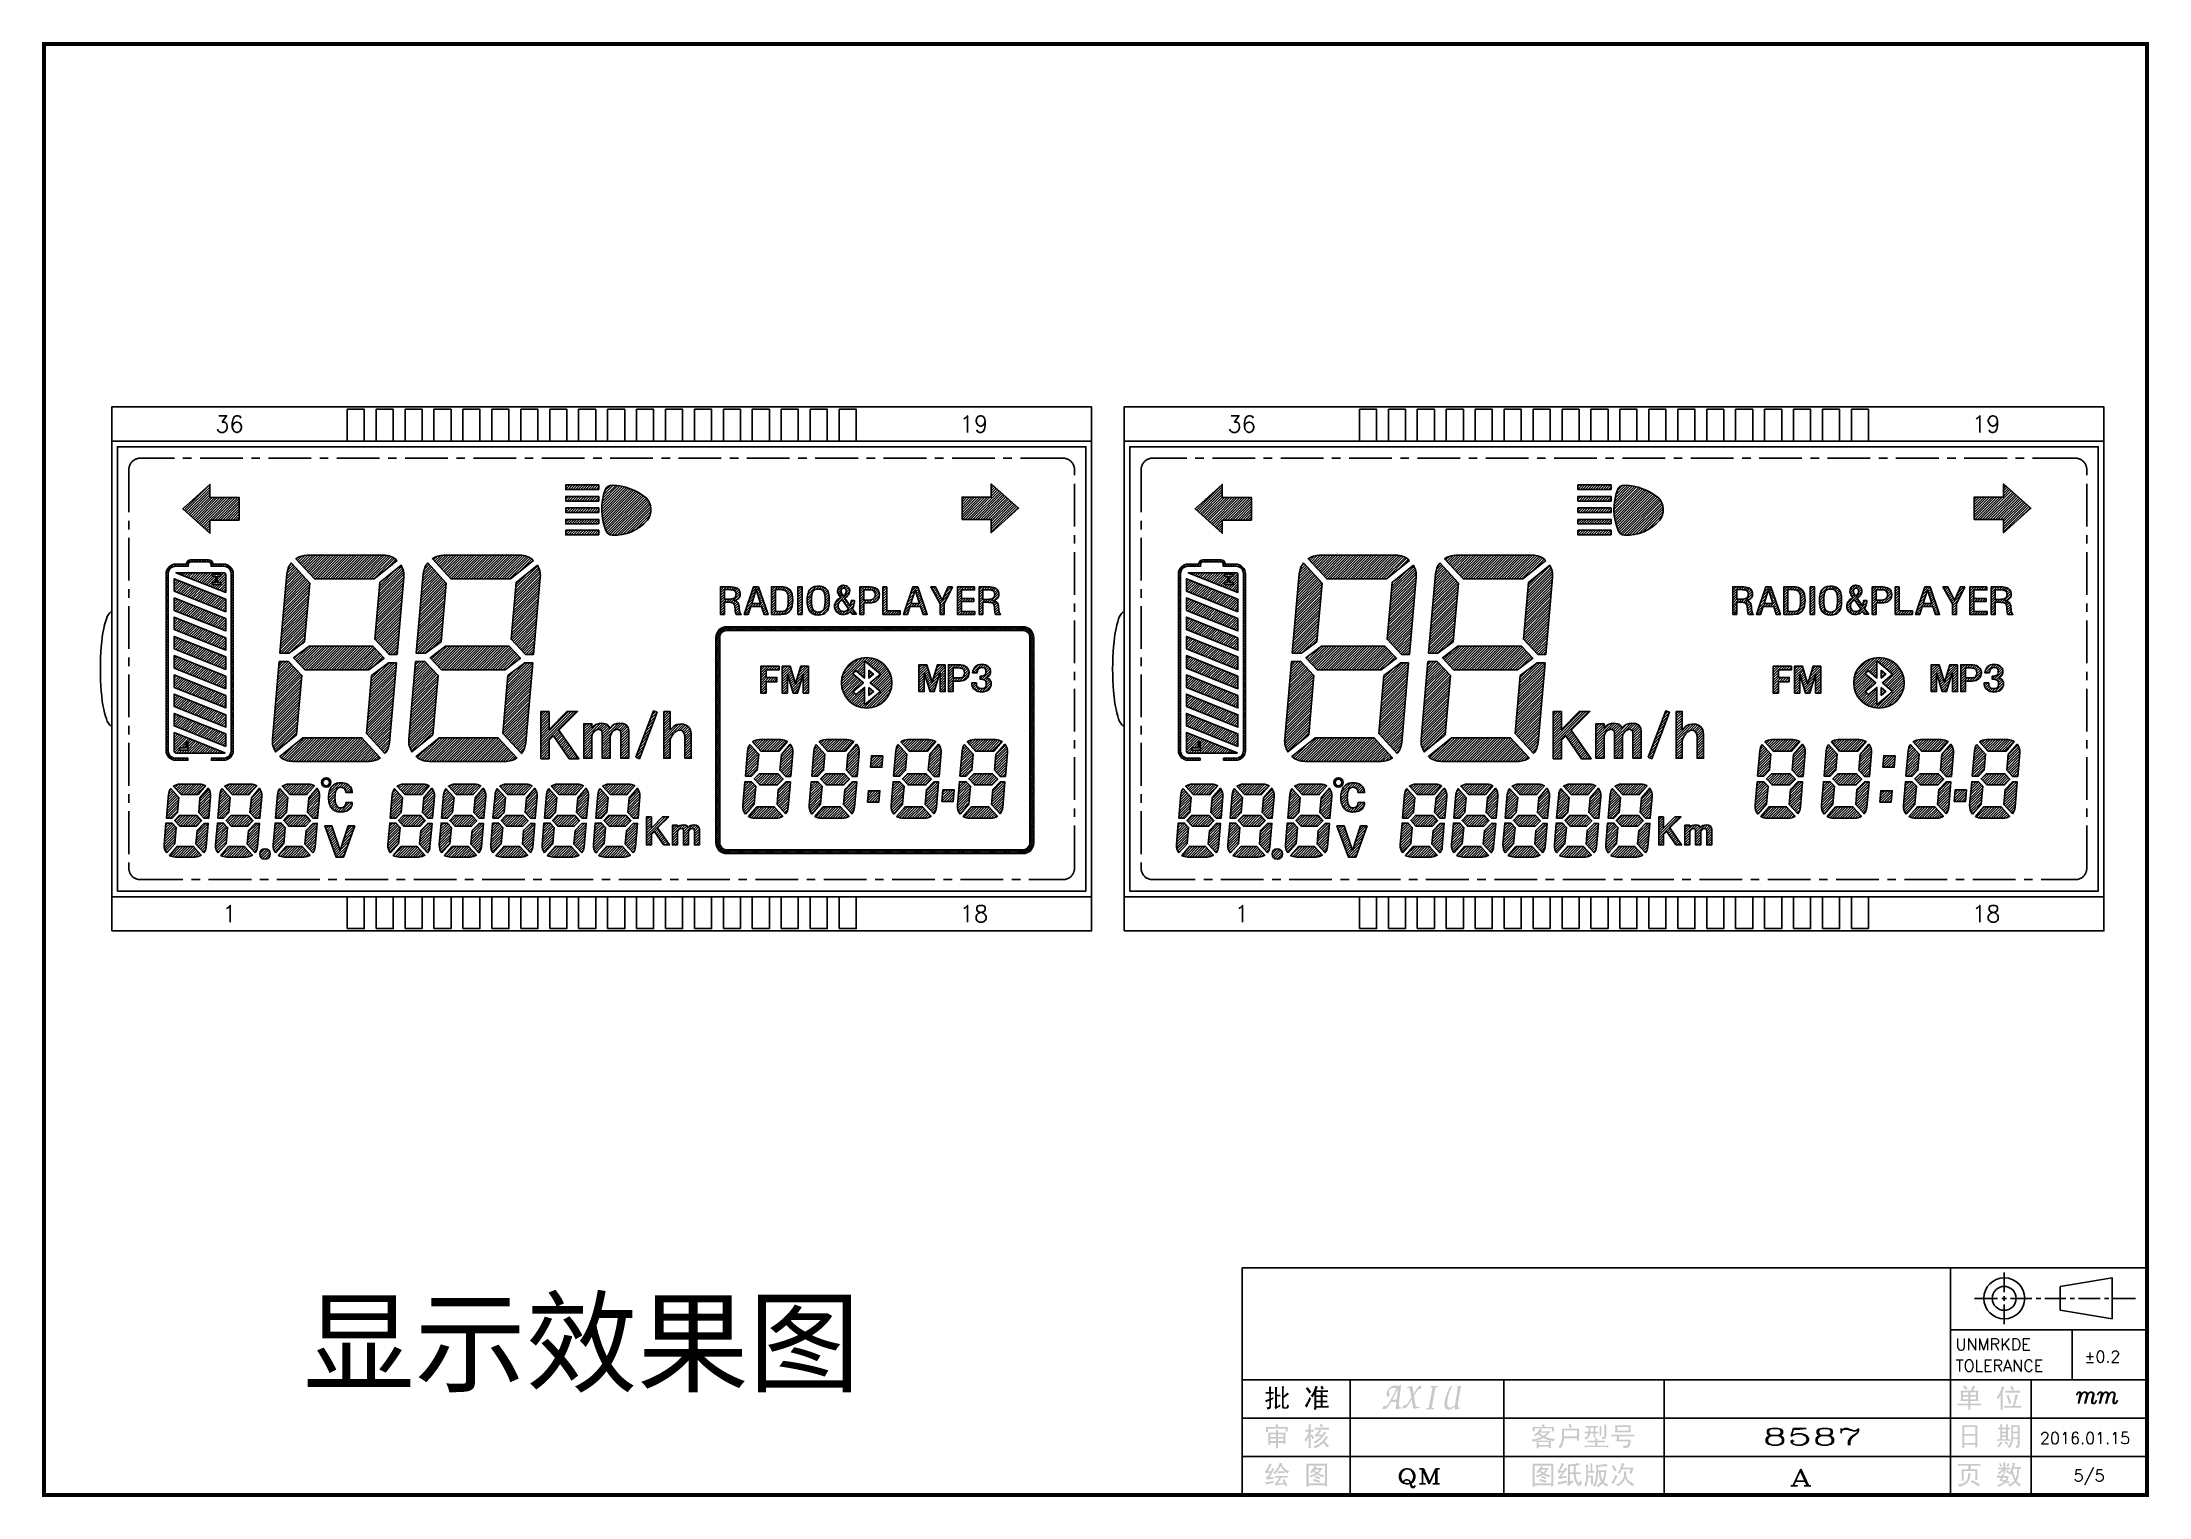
# Model space of a CAD drawing. Extents: x -1388 to 1427, y 183 to 486.
# Drawn here: x 1241.6 to 1426.5, y 218.5 to 346.2 of the extents above; entities that cross this region are included whole.
import ezdxf
from ezdxf.enums import TextEntityAlignment as Align

# ---------------------------------------------------------------- set-up
doc = ezdxf.new("R2010")
doc.units = 0
doc.header["$LTSCALE"] = 3
doc.linetypes.add('CENTER', pattern=[2, 1.25, -0.25, 0.25, -0.25])
doc.layers.get('0').update_dxf_attribs({"linetype": 'CONTINUOUS'})
doc.layers.add('SCREEN', color=6, linetype='CONTINUOUS')
doc.styles.add('ROMANC', font='romanc')
doc.styles.add('ROMANS', font='romans.shx')
doc.styles.add('style5', font='simhei.ttf', dxfattribs={"height": 1.5})

msp = doc.modelspace()

# ---------------------------------------------------------------- texts
at = {"style": 'ROMANS'}
for s, p in [('36', (1258.068, 312.669)), ('19', (1323.408, 312.669)), ('36', (1346.919, 312.669)), ('19', (1412.259, 312.669)), ('1', (1258.068, 269.669)), ('18', (1323.408, 269.669)), ('1', (1346.919, 269.669)), ('18', (1412.259, 269.669))]:
    msp.add_text(s, height=1.46, dxfattribs=at).set_placement(p, align=Align.MIDDLE)
at = {"color": 3}
for s, height, style, p in [('显示效果图', 7.1664, 'style5', (1264.548, 228.439)), ('UNMRKDE', 1.0261, 'ROMANC', (1409.571, 231.351)), ('%%P0.2', 1.0261, 'ROMANC', (1420.882, 230.271)), ('TOLERANCE', 1.0261, 'ROMANC', (1409.571, 229.483)), ('2016.01.15', 1.0261, 'ROMANC', (1416.98, 223.122))]:
    msp.add_text(s, height=height, dxfattribs=dict(at, style=style)).set_placement(p)
at = {"color": 3, "style": 'ROMANC'}
for s, height, width, p, p2 in [('8587', 1.4596, 1.637352, (1392.616, 223.029), (1401.379, 223.029)), ('QM', 1.3209, 1.390164, (1360.522, 219.609), (1364.457, 219.609)), ('A', 1.46, 1.461789, (1395.031, 219.449), (1396.961, 219.449))]:
    msp.add_text(s, height=height, dxfattribs=dict(at, width=width)).set_placement(p, p2, align=Align.FIT)
at = {"style": 'ROMANC'}
msp.add_text('5/5', height=1.0261, dxfattribs=at).set_placement((1419.933, 219.834))

# ---------------------------------------------------------------- blocks, each defined once
blk = doc.blocks.new('0')
for points in [[(11.19, 36.07), (11.19, 38.05), (8.62, 38.05), (8.62, 39.2), (6.23, 37.06), (8.62, 34.91), (8.62, 36.07)], [(42.75, 38.75), (42.75, 39.15), (39.84, 39.15), (39.84, 38.75)], [(74.63, 36.11), (74.63, 38.09), (77.2, 38.09), (77.2, 39.25), (79.59, 37.1), (77.2, 34.96), (77.2, 36.11)], [(42.75, 37.74), (42.75, 38.14), (39.84, 38.14), (39.84, 37.74)], [(42.75, 36.74), (42.75, 37.14), (39.84, 37.14), (39.84, 36.74)], [(42.75, 35.73), (42.75, 36.13), (39.84, 36.13), (39.84, 35.73)], [(42.75, 34.77), (42.75, 35.17), (39.84, 35.17), (39.84, 34.77)], [(10, 28.02), (5.48, 29.83), (5.48, 30.92), (10, 29.11)], [(9.57, 30.42), (8.83, 30.42), (8.83, 30.6), (9.12, 30.6), (9.12, 31.13), (8.83, 31.13), (8.83, 31.31), (9.57, 31.31), (9.57, 31.13), (9.25, 31.13), (9.25, 30.6), (9.57, 30.6)], [(54.23, 30.21), (53.42, 30.21), (53.42, 27.79), (53.77, 27.79), (53.77, 28.86), (54.08, 28.86), (54.19, 28.86), (54.34, 28.84), (54.46, 28.81), (54.55, 28.77), (54.58, 28.75), (54.64, 28.67), (54.68, 28.57), (54.7, 28.44), (54.7, 28.42), (54.71, 28.32), (54.72, 28.19), (54.73, 28.09), (54.75, 27.96), (54.77, 27.86), (54.81, 27.79), (55.25, 27.79), (55.2, 27.84), (55.16, 27.9), (55.12, 28), (55.1, 28.13), (55.08, 28.28), (55.08, 28.3), (55.07, 28.43), (55.06, 28.52), (55.05, 28.58), (55.02, 28.7), (54.97, 28.8), (54.9, 28.88), (54.9, 28.88), (54.8, 28.95), (54.67, 28.99), (54.63, 29), (54.69, 29.01), (54.82, 29.06), (54.93, 29.12), (55.02, 29.19), (55.07, 29.25), (55.12, 29.35), (55.15, 29.46), (55.16, 29.59), (55.15, 29.68), (55.13, 29.8), (55.08, 29.9), (55.01, 29.99), (54.93, 30.06), (54.9, 30.08), (54.8, 30.13), (54.68, 30.16), (54.55, 30.19), (54.4, 30.21)], [(54.19, 29.96), (54.3, 29.95), (54.44, 29.94), (54.56, 29.9), (54.65, 29.86), (54.68, 29.84), (54.74, 29.77), (54.78, 29.67), (54.8, 29.55), (54.79, 29.49), (54.77, 29.38), (54.72, 29.29), (54.64, 29.22), (54.55, 29.17), (54.43, 29.14), (54.29, 29.12), (54.12, 29.11), (53.77, 29.11), (53.77, 29.96)], [(56.77, 30.21), (56.33, 30.21), (55.51, 27.79), (55.87, 27.79), (56.09, 28.48), (57.02, 28.48), (57.25, 27.79), (57.61, 27.79)], [(56.17, 28.75), (56.55, 29.96), (56.94, 28.75)], [(58.77, 30.21), (57.91, 30.21), (57.91, 27.79), (58.69, 27.79), (58.74, 27.79), (58.91, 27.8), (59.04, 27.81), (59.15, 27.84), (59.2, 27.85), (59.32, 27.91), (59.42, 27.99), (59.45, 28.01), (59.52, 28.09), (59.59, 28.19), (59.64, 28.29), (59.69, 28.41), (59.69, 28.41), (59.71, 28.51), (59.73, 28.6), (59.75, 28.71), (59.76, 28.83), (59.77, 28.95), (59.77, 29.08), (59.77, 29.08), (59.76, 29.22), (59.75, 29.35), (59.73, 29.47), (59.71, 29.58), (59.67, 29.69), (59.63, 29.78), (59.58, 29.86), (59.53, 29.94), (59.49, 29.97), (59.4, 30.04), (59.3, 30.1), (59.19, 30.15), (59.06, 30.18), (58.92, 30.2)], [(58.67, 29.96), (58.81, 29.95), (58.95, 29.93), (59.07, 29.89), (59.16, 29.84), (59.23, 29.77), (59.24, 29.76), (59.28, 29.69), (59.31, 29.62), (59.34, 29.52), (59.36, 29.42), (59.37, 29.29), (59.38, 29.15), (59.38, 29), (59.38, 28.91), (59.38, 28.78), (59.37, 28.67), (59.35, 28.57), (59.34, 28.49), (59.3, 28.37), (59.25, 28.27), (59.19, 28.18), (59.13, 28.13), (59.01, 28.07), (58.97, 28.06), (58.85, 28.05), (58.69, 28.04), (58.26, 28.04), (58.26, 29.96)], [(60.23, 27.79), (60.23, 30.21), (60.59, 30.21), (60.59, 27.79)], [(62.01, 30.27), (61.95, 30.27), (61.8, 30.25), (61.67, 30.23), (61.55, 30.18), (61.44, 30.13), (61.35, 30.06), (61.27, 29.97), (61.22, 29.9), (61.18, 29.82), (61.15, 29.73), (61.11, 29.63), (61.09, 29.53), (61.07, 29.41), (61.05, 29.28), (61.05, 29.15), (61.04, 29), (61.05, 28.86), (61.05, 28.73), (61.07, 28.6), (61.09, 28.48), (61.11, 28.38), (61.15, 28.28), (61.18, 28.19), (61.23, 28.11), (61.27, 28.03), (61.31, 27.99), (61.39, 27.91), (61.49, 27.85), (61.6, 27.8), (61.73, 27.76), (61.86, 27.74), (62.01, 27.73), (62.09, 27.74), (62.23, 27.75), (62.36, 27.78), (62.48, 27.82), (62.59, 27.87), (62.68, 27.95), (62.76, 28.03), (62.81, 28.1), (62.85, 28.18), (62.89, 28.27), (62.92, 28.37), (62.94, 28.47), (62.96, 28.59), (62.97, 28.72), (62.98, 28.86), (62.98, 29), (62.98, 29), (62.98, 29.15), (62.97, 29.29), (62.96, 29.41), (62.94, 29.53), (62.92, 29.64), (62.88, 29.74), (62.85, 29.83), (62.81, 29.91), (62.76, 29.97), (62.73, 30.01), (62.64, 30.09), (62.54, 30.16), (62.43, 30.21), (62.31, 30.24), (62.17, 30.26)], [(62.01, 27.99), (61.95, 27.99), (61.82, 28.01), (61.71, 28.06), (61.62, 28.12), (61.55, 28.21), (61.54, 28.23), (61.5, 28.3), (61.47, 28.38), (61.45, 28.48), (61.44, 28.59), (61.42, 28.71), (61.42, 28.85), (61.41, 29), (61.41, 29.05), (61.42, 29.2), (61.43, 29.33), (61.44, 29.45), (61.46, 29.56), (61.48, 29.65), (61.51, 29.73), (61.55, 29.79), (61.57, 29.83), (61.65, 29.91), (61.75, 29.96), (61.87, 30), (62.02, 30.01), (62.07, 30.01), (62.21, 29.99), (62.32, 29.95), (62.41, 29.88), (62.48, 29.8), (62.5, 29.78), (62.53, 29.71), (62.55, 29.63), (62.58, 29.53), (62.59, 29.42), (62.61, 29.29), (62.61, 29.15), (62.62, 29), (62.62, 28.94), (62.61, 28.8), (62.6, 28.66), (62.59, 28.54), (62.57, 28.44), (62.55, 28.34), (62.52, 28.27), (62.48, 28.2), (62.46, 28.17), (62.38, 28.09), (62.28, 28.04), (62.16, 28)], [(64.25, 30.34), (64.18, 30.34), (64.06, 30.31), (63.95, 30.27), (63.86, 30.2), (63.82, 30.15), (63.76, 30.05), (63.72, 29.94), (63.71, 29.82), (63.71, 29.78), (63.74, 29.67), (63.78, 29.55), (63.83, 29.45), (63.89, 29.35), (63.96, 29.26), (63.92, 29.24), (63.81, 29.16), (63.71, 29.09), (63.63, 29.01), (63.57, 28.93), (63.52, 28.85), (63.48, 28.75), (63.45, 28.63), (63.44, 28.51), (63.44, 28.5), (63.45, 28.38), (63.48, 28.26), (63.52, 28.16), (63.57, 28.06), (63.65, 27.98), (63.72, 27.91), (63.82, 27.85), (63.93, 27.8), (64.05, 27.78), (64.17, 27.77), (64.18, 27.77), (64.31, 27.78), (64.42, 27.8), (64.54, 27.84), (64.54, 27.85), (64.65, 27.9), (64.74, 27.97), (64.82, 28.05), (65, 27.81), (65.36, 27.81), (65, 28.31), (65.04, 28.37), (65.09, 28.48), (65.13, 28.6), (65.14, 28.64), (65.17, 28.75), (65.19, 28.86), (65.2, 29), (64.9, 29), (64.9, 28.95), (64.88, 28.83), (64.87, 28.72), (64.85, 28.63), (64.82, 28.55), (64.34, 29.22), (64.41, 29.26), (64.51, 29.34), (64.59, 29.42), (64.66, 29.5), (64.67, 29.52), (64.72, 29.62), (64.76, 29.73), (64.77, 29.85), (64.77, 29.9), (64.74, 30.01), (64.7, 30.11), (64.62, 30.2), (64.59, 30.23), (64.49, 30.29), (64.37, 30.33)], [(64.24, 30.09), (64.32, 30.08), (64.41, 30.02), (64.45, 29.95), (64.47, 29.84), (64.47, 29.82), (64.45, 29.71), (64.4, 29.61), (64.37, 29.57), (64.29, 29.48), (64.2, 29.42), (64.18, 29.45), (64.11, 29.55), (64.06, 29.64), (64.03, 29.73), (64.01, 29.83), (64.02, 29.93), (64.07, 30.02), (64.13, 30.07)], [(66.43, 30.2), (65.65, 30.2), (65.65, 27.78), (66, 27.78), (66, 28.79), (66.44, 28.79), (66.52, 28.79), (66.67, 28.8), (66.81, 28.83), (66.94, 28.86), (67.05, 28.91), (67.14, 28.97), (67.17, 29), (67.25, 29.08), (67.31, 29.17), (67.35, 29.28), (67.37, 29.39), (67.38, 29.52), (67.38, 29.54), (67.37, 29.67), (67.34, 29.78), (67.29, 29.88), (67.23, 29.97), (67.15, 30.04), (67.1, 30.07), (67, 30.12), (66.88, 30.15), (66.75, 30.18), (66.6, 30.2)], [(66.41, 29.95), (66.52, 29.95), (66.66, 29.93), (66.78, 29.9), (66.87, 29.85), (66.9, 29.83), (66.96, 29.75), (67, 29.65), (67.01, 29.52), (67.01, 29.45), (66.99, 29.33), (66.94, 29.24), (66.87, 29.17), (66.83, 29.13), (66.72, 29.09), (66.59, 29.06), (66.43, 29.05), (66, 29.05), (66, 29.95)], [(68.04, 30.2), (67.69, 30.2), (67.69, 27.78), (69.2, 27.78), (69.2, 28.11), (68.04, 28.11)], [(70.75, 30.2), (70.3, 30.2), (69.48, 27.78), (69.84, 27.78), (70.06, 28.47), (70.99, 28.47), (71.22, 27.78), (71.58, 27.78)], [(70.14, 28.74), (70.53, 29.95), (70.91, 28.74)], [(73.8, 30.2), (73.41, 30.2), (72.88, 29.03), (72.31, 30.2), (71.88, 30.2), (72.7, 28.72), (72.7, 27.78), (73.06, 27.78), (73.06, 28.72)], [(75.73, 30.2), (74.23, 30.2), (74.23, 27.78), (75.75, 27.78), (75.75, 28.05), (74.58, 28.05), (74.58, 28.92), (75.66, 28.92), (75.66, 29.18), (74.58, 29.18), (74.58, 29.93), (75.73, 29.93)], [(76.93, 30.2), (76.12, 30.2), (76.12, 27.78), (76.46, 27.78), (76.46, 28.85), (76.84, 28.85), (76.96, 28.84), (77.11, 28.83), (77.23, 28.8), (77.32, 28.76), (77.35, 28.74), (77.41, 28.66), (77.45, 28.56), (77.47, 28.42), (77.48, 28.41), (77.48, 28.31), (77.49, 28.18), (77.5, 28.08), (77.52, 27.95), (77.54, 27.85), (77.58, 27.78), (78.02, 27.78), (77.97, 27.83), (77.93, 27.89), (77.89, 27.99), (77.87, 28.12), (77.85, 28.27), (77.85, 28.29), (77.84, 28.42), (77.83, 28.51), (77.82, 28.57), (77.79, 28.69), (77.74, 28.79), (77.67, 28.87), (77.67, 28.87), (77.57, 28.93), (77.44, 28.98), (77.35, 28.99), (77.39, 29), (77.52, 29.05), (77.63, 29.11), (77.72, 29.18), (77.77, 29.24), (77.82, 29.34), (77.85, 29.45), (77.86, 29.58), (77.85, 29.67), (77.83, 29.79), (77.78, 29.89), (77.72, 29.98), (77.63, 30.05), (77.6, 30.07), (77.5, 30.12), (77.38, 30.15), (77.25, 30.18), (77.1, 30.2)], [(76.89, 29.95), (77, 29.94), (77.14, 29.93), (77.26, 29.89), (77.36, 29.85), (77.38, 29.83), (77.44, 29.76), (77.48, 29.66), (77.5, 29.54), (77.49, 29.48), (77.47, 29.37), (77.42, 29.28), (77.34, 29.21), (77.25, 29.16), (77.13, 29.13), (76.99, 29.11), (76.86, 29.1), (76.46, 29.1), (76.46, 29.95)], [(10, 27.42), (10, 26.33), (5.48, 28.14), (5.48, 29.23)], [(64.45, 28.09), (64.34, 28.05), (64.22, 28.04), (64.2, 28.04), (64.08, 28.06), (63.98, 28.11), (63.89, 28.18), (63.87, 28.21), (63.81, 28.31), (63.77, 28.41), (63.76, 28.52), (63.76, 28.61), (63.79, 28.72), (63.84, 28.82), (63.85, 28.83), (63.92, 28.91), (64, 28.99), (64.1, 29.06), (64.67, 28.27), (64.65, 28.25), (64.56, 28.16), (64.47, 28.1)], [(10, 25.73), (10, 24.64), (5.48, 26.45), (5.48, 27.55)], [(5.48, 24.76), (5.48, 25.86), (10, 24.05), (10, 22.95)], [(10, 22.36), (10, 21.26), (5.48, 23.07), (5.48, 24.17)], [(16.96, 22.92), (22.56, 22.92), (23.9, 23.93), (22.9, 24.99), (17.32, 24.99), (15.96, 23.97)], [(28.93, 22.92), (34.53, 22.92), (35.87, 23.93), (34.87, 24.99), (29.29, 24.99), (27.94, 23.97)], [(10, 20.67), (10, 19.57), (5.48, 21.38), (5.48, 22.48)], [(58.59, 23.24), (56.96, 23.24), (56.96, 20.88), (57.43, 20.88), (57.43, 21.88), (58.38, 21.88), (58.38, 22.25), (57.43, 22.25), (57.43, 22.92), (58.59, 22.92)], [(61.16, 23.24), (60.47, 23.24), (60.01, 21.71), (60, 21.71), (59.54, 23.24), (58.85, 23.24), (58.85, 20.88), (59.31, 20.88), (59.31, 22.54), (59.32, 22.54), (59.82, 20.88), (60.19, 20.88), (60.69, 22.54), (60.7, 22.54), (60.7, 20.88), (61.16, 20.88)], [(66.08, 23.71), (66.08, 22.2), (65.33, 22.83), (65.04, 22.58), (65.98, 21.79), (65.04, 20.99), (65.33, 20.74), (66.08, 21.37), (66.08, 19.86), (67.46, 21.03), (66.57, 21.79), (67.46, 22.54)], [(66.46, 22.89), (66.87, 22.54), (66.46, 22.2)], [(73.16, 23.37), (72.47, 23.37), (72.01, 21.84), (72, 21.84), (71.54, 23.37), (70.85, 23.37), (70.85, 21.01), (71.31, 21.01), (71.31, 22.67), (71.32, 22.67), (71.82, 21.01), (72.19, 21.01), (72.69, 22.67), (72.7, 22.67), (72.7, 21.01), (73.16, 21.01)], [(74.34, 23.37), (73.44, 23.37), (73.44, 21.01), (73.85, 21.01), (73.85, 21.92), (74.32, 21.92), (74.44, 21.93), (74.61, 21.95), (74.76, 21.99), (74.89, 22.04), (75.01, 22.12), (75.06, 22.16), (75.14, 22.26), (75.2, 22.38), (75.24, 22.5), (75.25, 22.65), (75.25, 22.72), (75.23, 22.85), (75.18, 22.97), (75.11, 23.08), (75.01, 23.18), (74.94, 23.22), (74.82, 23.29), (74.67, 23.33), (74.51, 23.36)], [(74.26, 23.09), (74.43, 23.08), (74.58, 23.04), (74.7, 23), (74.71, 22.99), (74.78, 22.91), (74.83, 22.8), (74.84, 22.65), (74.84, 22.62), (74.82, 22.47), (74.77, 22.37), (74.7, 22.3), (74.69, 22.29), (74.56, 22.24), (74.41, 22.22), (74.23, 22.21), (73.85, 22.21), (73.85, 23.09)], [(76.36, 23.4), (76.36, 23.4), (76.2, 23.39), (76.05, 23.35), (75.92, 23.29), (75.81, 23.2), (75.78, 23.17), (75.69, 23.07), (75.63, 22.96), (75.59, 22.83), (75.56, 22.67), (75.96, 22.67), (75.98, 22.8), (76.02, 22.92), (76.08, 23.01), (76.11, 23.04), (76.22, 23.1), (76.38, 23.12), (76.39, 23.12), (76.54, 23.09), (76.64, 23.02), (76.65, 23.01), (76.71, 22.91), (76.73, 22.78), (76.72, 22.66), (76.68, 22.54), (76.61, 22.46), (76.53, 22.41), (76.4, 22.37), (76.21, 22.35), (76.21, 22.1), (76.25, 22.1), (76.42, 22.08), (76.56, 22.05), (76.66, 21.99), (76.7, 21.95), (76.75, 21.84), (76.76, 21.71), (76.75, 21.57), (76.72, 21.46), (76.65, 21.37), (76.62, 21.34), (76.5, 21.29), (76.34, 21.27), (76.25, 21.28), (76.12, 21.31), (76.02, 21.39), (76, 21.4), (75.94, 21.49), (75.91, 21.6), (75.89, 21.77), (75.49, 21.77), (75.5, 21.62), (75.53, 21.48), (75.58, 21.37), (75.65, 21.26), (75.75, 21.18), (75.78, 21.16), (75.9, 21.08), (76.03, 21.03), (76.18, 21), (76.34, 20.99), (76.39, 20.99), (76.55, 21), (76.7, 21.04), (76.83, 21.09), (76.96, 21.17), (77, 21.2), (77.08, 21.3), (77.14, 21.42), (77.18, 21.54), (77.19, 21.68), (77.19, 21.69), (77.18, 21.83), (77.13, 21.95), (77.06, 22.06), (76.97, 22.14), (76.84, 22.2), (76.75, 22.23), (76.8, 22.25), (76.93, 22.33), (77.03, 22.42), (77.08, 22.52), (77.12, 22.65), (77.13, 22.8), (77.12, 22.87), (77.09, 23), (77.02, 23.12), (76.93, 23.22), (76.92, 23.22), (76.81, 23.3), (76.68, 23.36), (76.53, 23.39)], [(5.48, 19.69), (5.48, 20.79), (10, 18.98), (10, 17.88)], [(66.46, 21.38), (66.46, 20.68), (66.87, 21.03)], [(10, 16.19), (5.48, 18), (5.48, 19.1), (10, 17.29)], [(37.65, 15.12), (38.39, 15.12), (38.39, 16.74), (38.77, 17.12), (40.15, 15.12), (41, 15.12), (39.25, 17.63), (40.89, 19.26), (39.94, 19.26), (38.39, 17.68), (38.39, 19.26), (37.65, 19.26)], [(46, 15.25), (46.32, 15.12), (47.87, 19.2), (47.55, 19.32)], [(48.45, 19.27), (49, 19.27), (49, 17.64), (49.12, 17.78), (49.29, 17.94), (49.41, 18.02), (49.61, 18.11), (49.85, 18.16), (50.03, 18.17), (50.19, 18.15), (50.42, 18.07), (50.59, 17.95), (50.63, 17.91), (50.76, 17.72), (50.84, 17.5), (50.86, 17.27), (50.86, 15.15), (50.3, 15.15), (50.3, 17), (50.27, 17.24), (50.18, 17.43), (50.15, 17.46), (50.08, 17.56), (49.88, 17.62), (49.68, 17.59), (49.49, 17.49), (49.3, 17.31), (49.17, 17.12), (49.02, 16.8), (49, 16.56), (49, 15.15), (48.45, 15.15)], [(44.56, 18.23), (44.37, 18.22), (44.08, 18.12), (43.88, 17.98), (43.71, 17.8), (43.66, 17.91), (43.48, 18.12), (43.32, 18.19), (43, 18.23), (42.79, 18.21), (42.49, 18.12), (42.29, 17.98), (42.14, 17.82), (42.14, 18.18), (41.42, 18.18), (41.42, 15.15), (42.14, 15.15), (42.14, 17.01), (42.14, 17.06), (42.19, 17.3), (42.33, 17.5), (42.49, 17.63), (42.74, 17.7), (42.75, 17.7), (42.98, 17.6), (42.99, 17.59), (43.04, 17.35), (43.04, 15.15), (43.76, 15.15), (43.76, 17.01), (43.76, 17.06), (43.82, 17.3), (43.95, 17.5), (44.12, 17.63), (44.37, 17.7), (44.37, 17.7), (44.61, 17.6), (44.61, 17.59), (44.67, 17.35), (44.67, 15.15), (45.38, 15.15), (45.38, 17.54), (45.38, 17.6), (45.32, 17.86), (45.18, 18.07), (45.15, 18.08), (44.9, 18.2)], [(6.68, 15.88), (5.94, 15.88), (5.94, 16.06), (6.54, 16.06), (6.54, 16.61), (6.68, 16.61)], [(67.69, 15.37), (67.6, 14.37), (66.6, 14.37), (66.68, 15.37)], [(20.45, 12.45), (20.5, 12.36), (20.53, 12.25), (20.55, 12.15), (21.11, 12.15), (21.1, 12.27), (21.08, 12.38), (21.04, 12.48), (21, 12.57), (20.95, 12.65), (20.88, 12.73), (20.81, 12.8), (20.73, 12.85), (20.63, 12.9), (20.53, 12.94), (20.42, 12.97), (20.29, 12.99), (20.16, 13.01), (20.06, 13.01), (19.95, 13), (19.84, 12.98), (19.73, 12.96), (19.64, 12.92), (19.55, 12.88), (19.47, 12.82), (19.4, 12.76), (19.33, 12.69), (19.27, 12.61), (19.21, 12.52), (19.16, 12.43), (19.12, 12.32), (19.09, 12.21), (19.06, 12.09), (19.04, 11.96), (19.03, 11.82), (19.02, 11.7), (19.03, 11.56), (19.04, 11.42), (19.06, 11.29), (19.09, 11.17), (19.13, 11.06), (19.17, 10.96), (19.22, 10.87), (19.28, 10.79), (19.34, 10.71), (19.41, 10.65), (19.49, 10.59), (19.57, 10.54), (19.67, 10.5), (19.76, 10.47), (19.87, 10.45), (19.99, 10.44), (20.06, 10.43), (20.2, 10.44), (20.34, 10.45), (20.46, 10.48), (20.57, 10.51), (20.67, 10.55), (20.76, 10.6), (20.84, 10.66), (20.92, 10.73), (20.97, 10.81), (21.02, 10.89), (21.06, 10.99), (21.09, 11.09), (21.11, 11.2), (21.11, 11.27), (20.55, 11.27), (20.53, 11.15), (20.5, 11.04), (20.45, 10.95), (20.37, 10.89), (20.28, 10.84), (20.17, 10.81), (20.06, 10.8), (19.97, 10.81), (19.9, 10.84), (19.83, 10.89), (19.77, 10.96), (19.72, 11.04), (19.68, 11.14), (19.64, 11.26), (19.61, 11.39), (19.6, 11.55), (19.59, 11.7), (19.6, 11.87), (19.62, 12.02), (19.64, 12.16), (19.68, 12.27), (19.72, 12.37), (19.77, 12.46), (19.83, 12.52), (19.9, 12.57), (19.97, 12.6), (20.06, 12.62), (20.06, 12.62), (20.19, 12.6), (20.29, 12.57), (20.38, 12.52)], [(56.82, 13.8), (58.48, 13.8), (58.93, 13.32), (58.44, 12.81), (56.88, 12.81), (56.39, 13.34)], [(62.65, 13.8), (64.3, 13.8), (64.75, 13.32), (64.26, 12.81), (62.71, 12.81), (62.21, 13.34)], [(69.84, 13.8), (71.49, 13.8), (71.94, 13.32), (71.45, 12.81), (69.89, 12.81), (69.4, 13.34)], [(75.66, 13.8), (77.31, 13.8), (77.76, 13.32), (77.27, 12.81), (75.72, 12.81), (75.22, 13.34)], [(66.33, 11.31), (67.33, 11.31), (67.42, 12.31), (66.41, 12.31)], [(72.85, 11.37), (73.86, 11.37), (73.94, 12.37), (72.94, 12.37)], [(5.93, 10.12), (7.46, 10.12), (7.88, 9.67), (7.43, 9.19), (5.98, 9.19), (5.52, 9.69)], [(10.44, 10.12), (11.97, 10.12), (12.39, 9.67), (11.93, 9.19), (10.49, 9.19), (10.03, 9.69)], [(15.49, 10.12), (17.03, 10.12), (17.44, 9.67), (16.99, 9.19), (15.55, 9.19), (15.09, 9.69)], [(25.57, 10.12), (27.1, 10.12), (27.52, 9.67), (27.07, 9.19), (25.62, 9.19), (25.16, 9.69)], [(30.08, 10.12), (31.61, 10.12), (32.03, 9.67), (31.58, 9.19), (30.13, 9.19), (29.67, 9.69)], [(34.59, 10.12), (36.12, 10.12), (36.54, 9.67), (36.08, 9.19), (34.64, 9.19), (34.18, 9.69)], [(39.1, 10.12), (40.63, 10.12), (41.05, 9.67), (40.59, 9.19), (39.15, 9.19), (38.69, 9.69)], [(43.61, 10.12), (45.14, 10.12), (45.56, 9.67), (45.1, 9.19), (43.66, 9.19), (43.2, 9.69)], [(47.36, 10), (46.93, 10), (46.93, 7.55), (47.36, 7.55), (47.36, 8.47), (47.63, 8.73), (48.44, 7.55), (48.94, 7.55), (47.91, 9.04), (48.89, 10), (48.33, 10), (47.36, 9.01)], [(51.08, 9.3), (50.97, 9.29), (50.8, 9.24), (50.67, 9.16), (50.58, 9.07), (50.56, 9.12), (50.45, 9.24), (50.35, 9.27), (50.16, 9.3), (50.03, 9.29), (49.85, 9.24), (49.73, 9.16), (49.65, 9.09), (49.65, 9.27), (49.21, 9.27), (49.21, 7.55), (49.65, 7.55), (49.65, 8.64), (49.65, 8.66), (49.69, 8.79), (49.76, 8.89), (49.86, 8.96), (50.01, 8.99), (50.01, 8.99), (50.14, 8.94), (50.17, 8.82), (50.17, 7.55), (50.62, 7.55), (50.62, 8.64), (50.62, 8.66), (50.65, 8.79), (50.73, 8.89), (50.82, 8.96), (50.97, 8.99), (50.97, 8.99), (51.1, 8.94), (51.14, 8.82), (51.14, 7.55), (51.58, 7.55), (51.58, 8.92), (51.58, 8.95), (51.54, 9.09), (51.45, 9.21), (51.44, 9.22), (51.29, 9.28)], [(21.33, 9.22), (20.76, 9.22), (20.05, 7.06), (20.04, 7.06), (19.33, 9.22), (18.69, 9.22), (19.69, 6.48), (20.33, 6.48)]]:
    blk.add_lwpolyline(points, close=True)
for points in [[(43.36, 35.15, 0.289603), (43.92, 34.75, 0.235079), (47.02, 36.06, 0.366318), (46.91, 38.03, 0.156472), (43.94, 39.14, 0.327663), (43.3, 38.71, 0.184833)], [(5.63, 32.2), (6.54, 32.2, -0.399786), (6.95, 32.59), (8.48, 32.59, -0.399786), (8.89, 32.2), (9.8, 32.2, -0.414214), (10.66, 31.34), (10.66, 15.84, -0.414214), (9.8, 14.98), (8.74, 14.98), (8.74, 15.16), (9.8, 15.16, 0.414214), (10.48, 15.84), (10.48, 31.34, 0.414214), (9.8, 32.02), (8.71, 32.02), (8.71, 32.18, 0.414214), (8.48, 32.41), (6.95, 32.41, 0.414214), (6.71, 32.18), (6.71, 32.02), (5.63, 32.02, 0.414214), (4.95, 31.34), (4.95, 15.84, 0.414214), (5.63, 15.16), (6.68, 15.16), (6.68, 14.98), (5.63, 14.98, -0.414214), (4.77, 15.84), (4.77, 31.34, -0.414214)], [(10, 31.28), (10, 29.71), (5.63, 31.45, -0.034785), (5.65, 31.45), (9.83, 31.45, -0.414214)], [(15.76, 32.31, 0.147873), (15.37, 31.35), (14.76, 24.38), (15.58, 24.38), (16.93, 25.39), (17.38, 30.54)], [(25.05, 32.52, 0.185305), (23.85, 32.99), (17.16, 32.99, 0.147908), (16.17, 32.68), (17.79, 30.91), (23.03, 30.91)], [(25.4, 32.1, -0.155286), (25.64, 31.03), (25.05, 24.27), (24.35, 24.27), (23.08, 25.6), (23.52, 30.6)], [(27.73, 32.31, 0.147873), (27.34, 31.35), (26.73, 24.38), (27.55, 24.38), (28.9, 25.39), (29.35, 30.54)], [(37.02, 32.52, 0.185305), (35.82, 32.99), (29.13, 32.99, 0.147908), (28.14, 32.68), (29.76, 30.91), (35, 30.91)], [(37.37, 32.1, -0.155286), (37.61, 31.03), (37.02, 24.27), (36.32, 24.27), (35.05, 25.6), (35.49, 30.6)], [(16.22, 17.22), (16.67, 22.42), (15.52, 23.64), (14.7, 23.64), (14.1, 16.84, 0.165051), (14.38, 15.72)], [(23.98, 15.56, 0.147891), (24.37, 16.52), (24.98, 23.53), (24.29, 23.53), (22.8, 22.41), (22.36, 17.33)], [(28.19, 17.22), (28.64, 22.42), (27.49, 23.64), (26.67, 23.64), (26.07, 16.84, 0.165051), (26.35, 15.72)], [(35.95, 15.56, 0.147891), (36.34, 16.52), (36.95, 23.53), (36.26, 23.53), (34.77, 22.41), (34.33, 17.33)], [(5.65, 15.6, -0.414214), (5.48, 15.77), (5.48, 17.41), (9.93, 15.63, -0.154122), (9.83, 15.6)], [(21.95, 16.96), (16.77, 16.96), (14.74, 15.3, 0.175427), (15.89, 14.88), (22.58, 14.88, 0.147891), (23.57, 15.18)], [(33.92, 16.96), (28.74, 16.96), (26.71, 15.3, 0.175427), (27.86, 14.88), (34.55, 14.88, 0.147891), (35.55, 15.18)], [(56.98, 15.79), (58.59, 15.79), (59.3, 16.62, 0.144169), (58.73, 16.79), (56.86, 16.79, 0.154794), (56.25, 16.59)], [(62.81, 15.79), (64.41, 15.79), (65.13, 16.62, 0.144169), (64.55, 16.79), (62.69, 16.79, 0.154794), (62.08, 16.59)], [(69.99, 15.79), (71.6, 15.79), (72.32, 16.62, 0.144169), (71.74, 16.79), (69.88, 16.79, 0.154794), (69.26, 16.59)], [(75.82, 15.79), (77.43, 15.79), (78.14, 16.62, 0.144169), (77.56, 16.79), (75.7, 16.79, 0.154794), (75.09, 16.59)], [(56.01, 16.36, 0.13972), (55.81, 15.82), (55.61, 13.59), (56.16, 13.59), (56.65, 14.11), (56.78, 15.52)], [(58.77, 15.5), (58.65, 14.1), (59.16, 13.56), (59.6, 13.56), (59.79, 15.63, 0.195303), (59.55, 16.39)], [(61.84, 16.36, 0.13972), (61.63, 15.82), (61.44, 13.59), (61.98, 13.59), (62.48, 14.11), (62.6, 15.52)], [(64.6, 15.5), (64.48, 14.1), (64.98, 13.56), (65.43, 13.56), (65.61, 15.63, 0.195303), (65.38, 16.39)], [(69.03, 16.36, 0.13972), (68.82, 15.82), (68.62, 13.59), (69.17, 13.59), (69.67, 14.11), (69.79, 15.52)], [(71.79, 15.5), (71.66, 14.1), (72.17, 13.56), (72.62, 13.56), (72.8, 15.63, 0.195303), (72.56, 16.39)], [(74.85, 16.36, 0.13972), (74.64, 15.82), (74.45, 13.59), (75, 13.59), (75.49, 14.11), (75.62, 15.52)], [(77.61, 15.5), (77.49, 14.1), (77.99, 13.56), (78.44, 13.56), (78.62, 15.63, 0.195303), (78.39, 16.39)], [(55.63, 10.26, -0.198685), (55.39, 11.04), (55.57, 13.1), (56.16, 13.1), (56.53, 12.7), (56.39, 11.12)], [(59.14, 10.28, 0.147649), (59.37, 10.85), (59.56, 13.08), (59.15, 13.08), (58.5, 12.4), (58.39, 11.11)], [(61.46, 10.26, -0.198685), (61.21, 11.04), (61.39, 13.1), (61.98, 13.1), (62.36, 12.7), (62.22, 11.12)], [(65.19, 10.85), (65.39, 13.08), (64.98, 13.08), (64.33, 12.4), (64.22, 11.11), (64.96, 10.28, 0.147649)], [(68.64, 10.26, -0.198685), (68.4, 11.04), (68.58, 13.1), (69.17, 13.1), (69.54, 12.7), (69.41, 11.12)], [(72.15, 10.28, 0.147649), (72.38, 10.85), (72.57, 13.08), (72.16, 13.08), (71.52, 12.4), (71.4, 11.11)], [(74.47, 10.26, -0.198685), (74.22, 11.04), (74.4, 13.1), (75, 13.1), (75.37, 12.7), (75.23, 11.12)], [(77.98, 10.28, 0.147649), (78.2, 10.85), (78.4, 13.08), (77.99, 13.08), (77.34, 12.4), (77.23, 11.11)], [(5.18, 12.49, 0.13972), (4.98, 11.98), (4.8, 9.91), (5.31, 9.91), (5.77, 10.4), (5.89, 11.71)], [(6.08, 11.96), (7.57, 11.96), (8.23, 12.73, 0.144169), (7.7, 12.88), (5.97, 12.88, 0.154794), (5.4, 12.7)], [(7.74, 11.69), (7.63, 10.39), (8.09, 9.89), (8.51, 9.89), (8.68, 11.81, 0.195303), (8.46, 12.52)], [(9.68, 12.49, 0.13972), (9.49, 11.98), (9.31, 9.91), (9.82, 9.91), (10.28, 10.4), (10.39, 11.71)], [(10.58, 11.96), (12.07, 11.96), (12.74, 12.73, 0.144169), (12.2, 12.88), (10.47, 12.88, 0.154794), (9.9, 12.7)], [(12.25, 11.69), (12.13, 10.39), (12.6, 9.89), (13.01, 9.89), (13.18, 11.81, 0.195303), (12.96, 12.52)], [(14.74, 12.49, 0.13972), (14.55, 11.98), (14.37, 9.91), (14.88, 9.91), (15.34, 10.4), (15.45, 11.71)], [(15.64, 11.96), (17.13, 11.96), (17.79, 12.73, 0.144169), (17.26, 12.88), (15.53, 12.88, 0.154794), (14.96, 12.7)], [(17.3, 11.69), (17.19, 10.39), (17.66, 9.89), (18.07, 9.89), (18.24, 11.81, 0.195303), (18.02, 12.52)], [(24.82, 12.49, 0.13972), (24.62, 11.98), (24.44, 9.91), (24.95, 9.91), (25.41, 10.4), (25.53, 11.71)], [(25.72, 11.96), (27.21, 11.96), (27.87, 12.73, 0.144169), (27.33, 12.88), (25.6, 12.88, 0.154794), (25.04, 12.7)], [(27.38, 11.69), (27.26, 10.39), (27.73, 9.89), (28.15, 9.89), (28.32, 11.81, 0.195303), (28.1, 12.52)], [(29.33, 12.49, 0.13972), (29.13, 11.98), (28.95, 9.91), (29.46, 9.91), (29.92, 10.4), (30.04, 11.71)], [(30.22, 11.96), (31.72, 11.96), (32.38, 12.73, 0.144169), (31.84, 12.88), (30.11, 12.88, 0.154794), (29.55, 12.7)], [(31.89, 11.69), (31.77, 10.39), (32.24, 9.89), (32.66, 9.89), (32.82, 11.81, 0.195303), (32.61, 12.52)], [(33.84, 12.49, 0.13972), (33.64, 11.98), (33.46, 9.91), (33.97, 9.91), (34.43, 10.4), (34.55, 11.71)], [(34.73, 11.96), (36.23, 11.96), (36.89, 12.73, 0.144169), (36.35, 12.88), (34.62, 12.88, 0.154794), (34.06, 12.7)], [(36.4, 11.69), (36.28, 10.39), (36.75, 9.89), (37.17, 9.89), (37.33, 11.81, 0.195303), (37.12, 12.52)], [(38.35, 12.49, 0.13972), (38.15, 11.98), (37.97, 9.91), (38.48, 9.91), (38.94, 10.4), (39.06, 11.71)], [(39.24, 11.96), (40.74, 11.96), (41.4, 12.73, 0.144169), (40.86, 12.88), (39.13, 12.88, 0.154794), (38.57, 12.7)], [(40.91, 11.69), (40.79, 10.39), (41.26, 9.89), (41.68, 9.89), (41.84, 11.81, 0.195303), (41.63, 12.52)], [(42.86, 12.49, 0.13972), (42.66, 11.98), (42.48, 9.91), (42.99, 9.91), (43.45, 10.4), (43.57, 11.71)], [(43.75, 11.96), (45.25, 11.96), (45.91, 12.73, 0.144169), (45.37, 12.88), (43.64, 12.88, 0.154794), (43.08, 12.7)], [(45.42, 11.69), (45.3, 10.39), (45.77, 9.89), (46.19, 9.89), (46.35, 11.81, 0.195303), (46.14, 12.52)], [(4.82, 6.84, -0.198685), (4.6, 7.55), (4.76, 9.46), (5.31, 9.46), (5.66, 9.09), (5.53, 7.63)], [(8.08, 6.85, 0.147649), (8.29, 7.38), (8.47, 9.44), (8.09, 9.44), (7.49, 8.81), (7.38, 7.62)], [(9.33, 6.84, -0.198685), (9.1, 7.55), (9.27, 9.46), (9.82, 9.46), (10.16, 9.09), (10.04, 7.63)], [(12.58, 6.85, 0.147649), (12.79, 7.38), (12.98, 9.44), (12.6, 9.44), (11.99, 8.81), (11.89, 7.62)], [(14.39, 6.84, -0.198685), (14.16, 7.55), (14.33, 9.46), (14.88, 9.46), (15.22, 9.09), (15.1, 7.63)], [(17.64, 6.85, 0.147649), (17.85, 7.38), (18.03, 9.44), (17.65, 9.44), (17.05, 8.81), (16.95, 7.62)], [(24.46, 6.84, -0.198685), (24.24, 7.55), (24.4, 9.46), (24.95, 9.46), (25.3, 9.09), (25.17, 7.63)], [(27.72, 6.85, 0.147649), (27.93, 7.38), (28.11, 9.44), (27.73, 9.44), (27.13, 8.81), (27.02, 7.62)], [(28.97, 6.84, -0.198685), (28.75, 7.55), (28.91, 9.46), (29.46, 9.46), (29.81, 9.09), (29.68, 7.63)], [(32.23, 6.85, 0.147649), (32.44, 7.38), (32.62, 9.44), (32.24, 9.44), (31.64, 8.81), (31.53, 7.62)], [(33.48, 6.84, -0.198685), (33.26, 7.55), (33.42, 9.46), (33.97, 9.46), (34.32, 9.09), (34.19, 7.63)], [(36.74, 6.85, 0.147649), (36.95, 7.38), (37.13, 9.44), (36.75, 9.44), (36.15, 8.81), (36.04, 7.62)], [(37.99, 6.84, -0.198685), (37.77, 7.55), (37.93, 9.46), (38.48, 9.46), (38.83, 9.09), (38.7, 7.63)], [(41.25, 6.85, 0.147649), (41.46, 7.38), (41.64, 9.44), (41.26, 9.44), (40.66, 8.81), (40.55, 7.62)], [(42.5, 6.84, -0.198685), (42.28, 7.55), (42.44, 9.46), (42.99, 9.46), (43.34, 9.09), (43.21, 7.63)], [(45.76, 6.85, 0.147649), (45.97, 7.38), (46.15, 9.44), (45.77, 9.44), (45.17, 8.81), (45.06, 7.62)], [(58.15, 10.88), (56.62, 10.88), (55.88, 10.05, 0.140856), (56.45, 9.89), (58.31, 9.89, 0.146889), (58.89, 10.06)], [(63.97, 10.88), (62.45, 10.88), (61.71, 10.05, 0.140856), (62.27, 9.89), (64.13, 9.89, 0.146889), (64.72, 10.06)], [(71.16, 10.88), (69.63, 10.88), (68.89, 10.05, 0.140856), (69.46, 9.89), (71.32, 9.89, 0.146889), (71.91, 10.06)], [(76.99, 10.88), (75.46, 10.88), (74.72, 10.05, 0.140856), (75.28, 9.89), (77.15, 9.89, 0.146889), (77.73, 10.06)], [(7.16, 7.41), (5.74, 7.41), (5.06, 6.63, 0.140856), (5.58, 6.48), (7.31, 6.48, 0.146889), (7.85, 6.65)], [(11.66, 7.41), (10.25, 7.41), (9.56, 6.63, 0.140856), (10.08, 6.48), (11.81, 6.48, 0.146889), (12.36, 6.65)], [(16.72, 7.41), (15.31, 7.41), (14.62, 6.63, 0.140856), (15.14, 6.48), (16.87, 6.48, 0.146889), (17.41, 6.65)], [(26.8, 7.41), (25.38, 7.41), (24.69, 6.63, 0.140856), (25.22, 6.48), (26.95, 6.48, 0.146889), (27.49, 6.65)], [(31.31, 7.41), (29.89, 7.41), (29.2, 6.63, 0.140856), (29.73, 6.48), (31.46, 6.48, 0.146889), (32, 6.65)], [(35.82, 7.41), (34.4, 7.41), (33.71, 6.63, 0.140856), (34.24, 6.48), (35.97, 6.48, 0.146889), (36.51, 6.65)], [(40.33, 7.41), (38.91, 7.41), (38.22, 6.63, 0.140856), (38.75, 6.48), (40.48, 6.48, 0.146889), (41.02, 6.65)], [(44.84, 7.41), (43.42, 7.41), (42.73, 6.63, 0.140856), (43.26, 6.48), (44.99, 6.48, 0.146889), (45.53, 6.65)]]:
    blk.add_lwpolyline(points, format="xyb", close=True)
for centre, radius in [((66.26, 21.78), 2.22), ((18.82, 13.03), 0.409), ((18.82, 13.03), 0.289), ((13.45, 6.75), 0.457)]:
    blk.add_circle(centre, radius)

# ---------------------------------------------------------------- hatches: boundary and pattern name
h = msp.add_hatch()
h.set_pattern_fill('ANSI31', color=256, scale=0.05, style=0)
h.set_pattern_definition([(45, (0, 34.80064), (-0.112253202, 0.112253202), [])])
h.paths.add_polyline_path([(1264.699, 291.091), (1270.3, 291.091), (1271.641, 292.1), (1270.634, 293.163), (1265.057, 293.163), (1263.702, 292.143)])
edge = h.paths.add_edge_path()
edge.add_arc((1264.899, 299.358), 1.796, 141.35382, 175)
edge.add_line((1263.11, 299.515), (1262.5, 292.547))
edge.add_line((1262.5, 292.547), (1263.32, 292.547))
edge.add_line((1263.32, 292.547), (1264.67, 293.563))
edge.add_line((1264.67, 293.563), (1265.12, 298.709))
edge.add_line((1265.12, 298.709), (1263.496, 300.48))
edge = h.paths.add_edge_path()
edge.add_arc((1271.586, 299.358), 1.796, 48.00756, 90)
edge.add_line((1271.586, 301.155), (1264.899, 301.155))
edge.add_arc((1264.899, 299.358), 1.796, 90, 123.65405)
edge.add_line((1263.904, 300.854), (1265.527, 299.082))
edge.add_line((1265.527, 299.082), (1270.767, 299.082))
edge.add_line((1270.767, 299.082), (1272.788, 300.694))
edge = h.paths.add_edge_path()
edge.add_arc((1270.317, 284.85), 1.796, 321.34988, 355)
edge.add_line((1272.106, 284.693), (1272.719, 291.696))
edge.add_line((1272.719, 291.696), (1272.023, 291.696))
edge.add_line((1272.023, 291.696), (1270.541, 290.58))
edge.add_line((1270.541, 290.58), (1270.096, 285.499))
edge.add_line((1270.096, 285.499), (1271.72, 283.728))
edge = h.paths.add_edge_path()
edge.add_line((1269.689, 285.126), (1264.503, 285.126))
edge.add_line((1264.503, 285.126), (1262.48, 283.469))
edge.add_arc((1263.63, 284.85), 1.796, 230.19997, 270)
edge.add_line((1263.63, 283.053), (1270.317, 283.053))
edge.add_arc((1270.317, 284.85), 1.796, 270, 303.65012)
edge.add_line((1271.312, 283.354), (1269.689, 285.126))
edge = h.paths.add_edge_path()
edge.add_line((1263.955, 285.391), (1264.41, 290.593))
edge.add_line((1264.41, 290.593), (1263.258, 291.808))
edge.add_line((1263.258, 291.808), (1262.436, 291.808))
edge.add_line((1262.436, 291.808), (1261.84, 285.006))
edge.add_arc((1263.63, 284.85), 1.796, 175, 212.48895)
edge.add_line((1262.115, 283.885), (1263.955, 285.391))
edge = h.paths.add_edge_path()
edge.add_arc((1271.586, 299.358), 1.796, -5, 30.30685, ccw=False)
edge.add_line((1273.376, 299.202), (1272.784, 292.435))
edge.add_line((1272.784, 292.435), (1272.085, 292.435))
edge.add_line((1272.085, 292.435), (1270.82, 293.77))
edge.add_line((1270.82, 293.77), (1271.257, 298.766))
edge.add_line((1271.257, 298.766), (1273.137, 300.265))
h.paths.add_polyline_path([(1276.671, 291.091), (1282.272, 291.091), (1283.612, 292.1), (1282.605, 293.163), (1277.029, 293.163), (1275.674, 292.143)])
edge = h.paths.add_edge_path()
edge.add_arc((1276.871, 299.358), 1.796, 141.35382, 175)
edge.add_line((1275.081, 299.515), (1274.472, 292.547))
edge.add_line((1274.472, 292.547), (1275.291, 292.547))
edge.add_line((1275.291, 292.547), (1276.641, 293.563))
edge.add_line((1276.641, 293.563), (1277.091, 298.709))
edge.add_line((1277.091, 298.709), (1275.468, 300.48))
edge = h.paths.add_edge_path()
edge.add_arc((1283.558, 299.358), 1.796, 48.00756, 90)
edge.add_line((1283.558, 301.155), (1276.871, 301.155))
edge.add_arc((1276.871, 299.358), 1.796, 90, 123.65405)
edge.add_line((1275.875, 300.854), (1277.499, 299.082))
edge.add_line((1277.499, 299.082), (1282.739, 299.082))
edge.add_line((1282.739, 299.082), (1284.76, 300.694))
edge = h.paths.add_edge_path()
edge.add_arc((1282.288, 284.85), 1.796, 321.34988, 355)
edge.add_line((1284.078, 284.693), (1284.691, 291.696))
edge.add_line((1284.691, 291.696), (1283.995, 291.696))
edge.add_line((1283.995, 291.696), (1282.512, 290.58))
edge.add_line((1282.512, 290.58), (1282.068, 285.499))
edge.add_line((1282.068, 285.499), (1283.691, 283.728))
edge = h.paths.add_edge_path()
edge.add_line((1281.66, 285.126), (1276.475, 285.126))
edge.add_line((1276.475, 285.126), (1274.452, 283.469))
edge.add_arc((1275.601, 284.85), 1.796, 230.19997, 270)
edge.add_line((1275.601, 283.053), (1282.288, 283.053))
edge.add_arc((1282.288, 284.85), 1.796, 270, 303.65012)
edge.add_line((1283.284, 283.354), (1281.66, 285.126))
edge = h.paths.add_edge_path()
edge.add_line((1275.926, 285.391), (1276.381, 290.593))
edge.add_line((1276.381, 290.593), (1275.23, 291.808))
edge.add_line((1275.23, 291.808), (1274.407, 291.808))
edge.add_line((1274.407, 291.808), (1273.812, 285.006))
edge.add_arc((1275.601, 284.85), 1.796, 175, 212.48895)
edge.add_line((1274.086, 283.885), (1275.926, 285.391))
edge = h.paths.add_edge_path()
edge.add_arc((1283.558, 299.358), 1.796, -5, 30.30685, ccw=False)
edge.add_line((1285.347, 299.202), (1284.755, 292.435))
edge.add_line((1284.755, 292.435), (1284.057, 292.435))
edge.add_line((1284.057, 292.435), (1282.791, 293.77))
edge.add_line((1282.791, 293.77), (1283.229, 298.766))
edge.add_line((1283.229, 298.766), (1285.109, 300.265))
h.paths.add_polyline_path([(1306.327, 291.412), (1304.696, 291.412), (1304.696, 289.054), (1305.168, 289.054), (1305.168, 290.044), (1306.115, 290.044), (1306.115, 290.416), (1305.168, 290.416), (1305.168, 291.086), (1306.327, 291.086)])
h.paths.add_polyline_path([(1308.898, 291.412), (1308.211, 291.412), (1307.75, 289.88), (1307.738, 289.88), (1307.277, 291.412), (1306.59, 291.412), (1306.59, 289.054), (1307.051, 289.054), (1307.051, 290.708), (1307.058, 290.708), (1307.561, 289.054), (1307.927, 289.054), (1308.43, 290.708), (1308.437, 290.708), (1308.437, 289.054), (1308.898, 289.054)])
h.paths.add_polyline_path([(1320.897, 291.541), (1320.211, 291.541), (1319.75, 290.009), (1319.738, 290.009), (1319.276, 291.541), (1318.59, 291.541), (1318.59, 289.183), (1319.05, 289.183), (1319.05, 290.837), (1319.058, 290.837), (1319.561, 289.183), (1319.927, 289.183), (1320.43, 290.837), (1320.437, 290.837), (1320.437, 289.183), (1320.897, 289.183)])
h.paths.add_polyline_path([(1322.075, 291.541), (1321.174, 291.541), (1321.174, 289.183), (1321.586, 289.183), (1321.586, 290.091), (1322.058, 290.091), (1322.182, 290.096), (1322.35, 290.115), (1322.501, 290.154), (1322.633, 290.211), (1322.746, 290.285), (1322.795, 290.328), (1322.881, 290.429), (1322.942, 290.545), (1322.979, 290.674), (1322.991, 290.816), (1322.989, 290.886), (1322.964, 291.022), (1322.917, 291.143), (1322.843, 291.253), (1322.747, 291.347), (1322.682, 291.393), (1322.556, 291.459), (1322.412, 291.504), (1322.252, 291.532)])
h.paths.add_polyline_path([(1321.994, 291.257), (1322.17, 291.246), (1322.317, 291.214), (1322.436, 291.165), (1322.45, 291.155), (1322.521, 291.077), (1322.564, 290.965), (1322.578, 290.815), (1322.578, 290.786), (1322.558, 290.644), (1322.51, 290.539), (1322.434, 290.467), (1322.424, 290.461), (1322.302, 290.413), (1322.151, 290.385), (1321.971, 290.375), (1321.586, 290.375), (1321.586, 291.257)], flags=16)
h.paths.add_polyline_path([(1324.099, 291.568), (1324.097, 291.568), (1323.933, 291.556), (1323.788, 291.52), (1323.658, 291.459), (1323.55, 291.374), (1323.516, 291.341), (1323.432, 291.241), (1323.369, 291.126), (1323.323, 290.999), (1323.295, 290.837), (1323.693, 290.837), (1323.714, 290.971), (1323.756, 291.088), (1323.821, 291.183), (1323.848, 291.207), (1323.96, 291.265), (1324.116, 291.285), (1324.128, 291.285), (1324.279, 291.259), (1324.379, 291.194), (1324.391, 291.182), (1324.449, 291.08), (1324.469, 290.951), (1324.457, 290.825), (1324.416, 290.713), (1324.345, 290.627), (1324.271, 290.578), (1324.141, 290.538), (1323.949, 290.522), (1323.949, 290.267), (1323.987, 290.267), (1324.162, 290.254), (1324.297, 290.219), (1324.394, 290.163), (1324.434, 290.119), (1324.484, 290.013), (1324.501, 289.88), (1324.49, 289.742), (1324.454, 289.627), (1324.392, 289.541), (1324.357, 289.512), (1324.237, 289.458), (1324.083, 289.439), (1323.99, 289.445), (1323.856, 289.483), (1323.754, 289.557), (1323.741, 289.57), (1323.68, 289.654), (1323.644, 289.772), (1323.63, 289.941), (1323.232, 289.941), (1323.242, 289.79), (1323.271, 289.654), (1323.32, 289.535), (1323.393, 289.433), (1323.485, 289.35), (1323.515, 289.326), (1323.635, 289.252), (1323.77, 289.198), (1323.919, 289.166), (1324.083, 289.156), (1324.131, 289.156), (1324.291, 289.172), (1324.438, 289.206), (1324.573, 289.262), (1324.696, 289.336), (1324.734, 289.37), (1324.821, 289.472), (1324.882, 289.586), (1324.919, 289.714), (1324.932, 289.853), (1324.932, 289.862), (1324.916, 289.999), (1324.871, 290.124), (1324.797, 290.233), (1324.711, 290.305), (1324.582, 290.373), (1324.486, 290.399), (1324.541, 290.422), (1324.671, 290.497), (1324.765, 290.587), (1324.821, 290.69), (1324.856, 290.817), (1324.867, 290.965), (1324.862, 291.044), (1324.828, 291.171), (1324.762, 291.287), (1324.665, 291.387), (1324.658, 291.392), (1324.549, 291.469), (1324.419, 291.525), (1324.269, 291.557)])
h.paths.add_polyline_path([(1298.821, 277.465), (1298.707, 277.458), (1298.535, 277.407), (1298.41, 277.329), (1298.317, 277.243), (1298.294, 277.294), (1298.186, 277.406), (1298.087, 277.442), (1297.898, 277.465), (1297.771, 277.456), (1297.592, 277.407), (1297.468, 277.329), (1297.391, 277.259), (1297.391, 277.438), (1296.949, 277.438), (1296.949, 275.722), (1297.391, 275.722), (1297.391, 276.809), (1297.392, 276.832), (1297.424, 276.959), (1297.502, 277.059), (1297.598, 277.127), (1297.744, 277.164), (1297.745, 277.164), (1297.88, 277.113), (1297.912, 276.989), (1297.912, 275.722), (1298.354, 275.722), (1298.354, 276.809), (1298.355, 276.832), (1298.387, 276.959), (1298.464, 277.059), (1298.559, 277.127), (1298.705, 277.164), (1298.708, 277.164), (1298.843, 277.113), (1298.875, 276.989), (1298.875, 275.722), (1299.317, 275.722), (1299.317, 277.091), (1299.315, 277.121), (1299.28, 277.264), (1299.19, 277.375), (1299.174, 277.386), (1299.025, 277.446)])
h.paths.add_polyline_path([(1295.099, 278.172), (1294.663, 278.172), (1294.663, 275.722), (1295.099, 275.722), (1295.099, 276.634), (1295.369, 276.902), (1296.183, 275.722), (1296.682, 275.722), (1295.65, 277.204), (1296.625, 278.172), (1296.063, 278.172), (1295.099, 277.183)])
h.paths.add_polyline_path([(1285.387, 283.286), (1286.133, 283.286), (1286.133, 284.91), (1286.511, 285.285), (1287.891, 283.286), (1288.742, 283.286), (1286.991, 285.802), (1288.633, 287.433), (1287.681, 287.433), (1286.133, 285.845), (1286.133, 287.433), (1285.387, 287.433)])
h.paths.add_polyline_path([(1292.3, 286.401), (1292.11, 286.386), (1291.823, 286.292), (1291.615, 286.147), (1291.446, 285.972), (1291.399, 286.084), (1291.223, 286.29), (1291.06, 286.357), (1290.742, 286.401), (1290.529, 286.384), (1290.232, 286.292), (1290.024, 286.147), (1289.874, 285.991), (1289.874, 286.349), (1289.156, 286.349), (1289.156, 283.321), (1289.874, 283.321), (1289.874, 285.18), (1289.876, 285.226), (1289.931, 285.473), (1290.067, 285.666), (1290.231, 285.799), (1290.479, 285.869), (1290.486, 285.869), (1290.721, 285.769), (1290.725, 285.763), (1290.78, 285.521), (1290.78, 283.321), (1291.498, 283.321), (1291.498, 285.18), (1291.5, 285.226), (1291.555, 285.473), (1291.688, 285.666), (1291.855, 285.799), (1292.103, 285.869), (1292.11, 285.869), (1292.345, 285.769), (1292.349, 285.763), (1292.404, 285.521), (1292.404, 283.321), (1293.121, 283.321), (1293.121, 285.711), (1293.119, 285.766), (1293.061, 286.028), (1292.916, 286.235), (1292.891, 286.253), (1292.641, 286.365)])
h.paths.add_polyline_path([(1324.671, 298.371), (1323.853, 298.371), (1323.853, 295.95), (1324.2, 295.95), (1324.2, 297.016), (1324.583, 297.016), (1324.7, 297.014), (1324.85, 296.998), (1324.969, 296.969), (1325.057, 296.928), (1325.084, 296.905), (1325.144, 296.829), (1325.186, 296.725), (1325.211, 296.594), (1325.214, 296.579), (1325.222, 296.479), (1325.23, 296.351), (1325.238, 296.253), (1325.256, 296.12), (1325.28, 296.02), (1325.315, 295.95), (1325.76, 295.95), (1325.711, 295.995), (1325.668, 296.063), (1325.632, 296.159), (1325.605, 296.285), (1325.587, 296.439), (1325.586, 296.463), (1325.575, 296.586), (1325.566, 296.681), (1325.558, 296.736), (1325.526, 296.857), (1325.477, 296.957), (1325.411, 297.034), (1325.405, 297.04), (1325.307, 297.104), (1325.183, 297.146), (1325.084, 297.16), (1325.13, 297.171), (1325.261, 297.218), (1325.371, 297.279), (1325.458, 297.352), (1325.506, 297.413), (1325.557, 297.51), (1325.587, 297.62), (1325.597, 297.745), (1325.592, 297.842), (1325.566, 297.957), (1325.519, 298.058), (1325.453, 298.145), (1325.368, 298.218), (1325.336, 298.236), (1325.237, 298.285), (1325.12, 298.322), (1324.987, 298.349), (1324.837, 298.365)])
h.paths.add_polyline_path([(1324.628, 298.115), (1324.735, 298.112), (1324.883, 298.095), (1325.001, 298.063), (1325.093, 298.017), (1325.113, 298.002), (1325.181, 297.926), (1325.221, 297.827), (1325.235, 297.705), (1325.232, 297.649), (1325.207, 297.539), (1325.154, 297.448), (1325.076, 297.377), (1324.984, 297.331), (1324.868, 297.297), (1324.727, 297.277), (1324.596, 297.27), (1324.2, 297.27), (1324.2, 298.115)], flags=16)
h.paths.add_polyline_path([(1323.473, 298.371), (1321.967, 298.371), (1321.967, 295.95), (1323.485, 295.95), (1323.485, 296.222), (1322.317, 296.222), (1322.317, 297.086), (1323.397, 297.086), (1323.397, 297.35), (1322.317, 297.35), (1322.317, 298.101), (1323.473, 298.101)])
h.paths.add_polyline_path([(1321.539, 298.371), (1321.152, 298.371), (1320.621, 297.202), (1320.044, 298.371), (1319.622, 298.371), (1320.437, 296.887), (1320.437, 295.95), (1320.795, 295.95), (1320.795, 296.887)])
h.paths.add_polyline_path([(1317.879, 296.905), (1318.264, 298.12), (1318.649, 296.905)], flags=16)
h.paths.add_polyline_path([(1318.484, 298.371), (1318.043, 298.371), (1317.219, 295.95), (1317.579, 295.95), (1317.796, 296.642), (1318.731, 296.642), (1318.959, 295.95), (1319.319, 295.95)])
h.paths.add_polyline_path([(1315.783, 298.371), (1315.427, 298.371), (1315.427, 295.95), (1316.94, 295.95), (1316.94, 296.281), (1315.783, 296.281)])
h.paths.add_polyline_path([(1314.166, 298.371), (1313.388, 298.371), (1313.388, 295.95), (1313.742, 295.95), (1313.742, 296.959), (1314.18, 296.959), (1314.261, 296.96), (1314.413, 296.972), (1314.551, 296.996), (1314.675, 297.033), (1314.784, 297.082), (1314.878, 297.143), (1314.913, 297.172), (1314.987, 297.251), (1315.045, 297.343), (1315.085, 297.447), (1315.109, 297.562), (1315.118, 297.69), (1315.118, 297.708), (1315.107, 297.836), (1315.079, 297.951), (1315.032, 298.051), (1314.968, 298.137), (1314.888, 298.208), (1314.838, 298.24), (1314.739, 298.286), (1314.621, 298.324), (1314.486, 298.349), (1314.334, 298.365)])
h.paths.add_polyline_path([(1314.151, 298.118), (1314.256, 298.115), (1314.402, 298.097), (1314.521, 298.065), (1314.612, 298.017), (1314.638, 297.996), (1314.701, 297.917), (1314.738, 297.818), (1314.751, 297.693), (1314.748, 297.616), (1314.724, 297.502), (1314.68, 297.408), (1314.613, 297.336), (1314.565, 297.303), (1314.46, 297.258), (1314.328, 297.231), (1314.172, 297.221), (1313.742, 297.221), (1313.742, 298.118)], flags=16)
h.paths.add_polyline_path([(1309.753, 296.161), (1309.692, 296.162), (1309.559, 296.182), (1309.447, 296.226), (1309.357, 296.29), (1309.285, 296.378), (1309.274, 296.397), (1309.241, 296.467), (1309.213, 296.551), (1309.19, 296.648), (1309.174, 296.759), (1309.16, 296.882), (1309.153, 297.02), (1309.151, 297.171), (1309.151, 297.219), (1309.154, 297.366), (1309.164, 297.499), (1309.178, 297.618), (1309.197, 297.725), (1309.222, 297.818), (1309.251, 297.897), (1309.285, 297.963), (1309.311, 298), (1309.391, 298.078), (1309.491, 298.133), (1309.611, 298.167), (1309.753, 298.178), (1309.81, 298.177), (1309.945, 298.157), (1310.058, 298.116), (1310.15, 298.052), (1310.222, 297.968), (1310.233, 297.947), (1310.265, 297.877), (1310.293, 297.795), (1310.315, 297.697), (1310.332, 297.587), (1310.344, 297.461), (1310.352, 297.324), (1310.355, 297.171), (1310.354, 297.113), (1310.35, 296.965), (1310.34, 296.832), (1310.326, 296.711), (1310.307, 296.606), (1310.283, 296.514), (1310.255, 296.436), (1310.222, 296.372), (1310.197, 296.337), (1310.117, 296.26), (1310.017, 296.204), (1309.897, 296.171)], flags=16)
h.paths.add_polyline_path([(1309.753, 298.438), (1309.684, 298.437), (1309.537, 298.423), (1309.405, 298.395), (1309.286, 298.354), (1309.181, 298.297), (1309.088, 298.226), (1309.01, 298.142), (1308.963, 298.071), (1308.92, 297.991), (1308.884, 297.901), (1308.852, 297.803), (1308.827, 297.695), (1308.807, 297.578), (1308.793, 297.451), (1308.785, 297.316), (1308.782, 297.171), (1308.785, 297.031), (1308.793, 296.896), (1308.807, 296.77), (1308.827, 296.652), (1308.852, 296.545), (1308.884, 296.445), (1308.92, 296.355), (1308.964, 296.275), (1309.011, 296.204), (1309.046, 296.162), (1309.131, 296.083), (1309.229, 296.018), (1309.339, 295.968), (1309.464, 295.932), (1309.603, 295.91), (1309.753, 295.904), (1309.823, 295.905), (1309.971, 295.918), (1310.103, 295.945), (1310.222, 295.987), (1310.328, 296.044), (1310.42, 296.114), (1310.496, 296.198), (1310.544, 296.269), (1310.587, 296.348), (1310.623, 296.437), (1310.653, 296.536), (1310.678, 296.644), (1310.698, 296.761), (1310.711, 296.888), (1310.72, 297.024), (1310.722, 297.171), (1310.722, 297.173), (1310.72, 297.318), (1310.711, 297.455), (1310.697, 297.581), (1310.678, 297.699), (1310.653, 297.806), (1310.622, 297.906), (1310.587, 297.994), (1310.544, 298.075), (1310.497, 298.144), (1310.465, 298.183), (1310.381, 298.261), (1310.282, 298.325), (1310.17, 298.375), (1310.045, 298.41), (1309.906, 298.432)])
h.paths.add_polyline_path([(1307.965, 295.96), (1307.965, 298.381), (1308.327, 298.381), (1308.327, 295.96)])
h.paths.add_polyline_path([(1306.504, 298.381), (1305.647, 298.381), (1305.647, 295.96), (1306.431, 295.96), (1306.483, 295.961), (1306.643, 295.967), (1306.778, 295.983), (1306.884, 296.006), (1306.937, 296.023), (1307.054, 296.079), (1307.161, 296.158), (1307.183, 296.178), (1307.259, 296.261), (1307.324, 296.355), (1307.38, 296.462), (1307.423, 296.579), (1307.425, 296.582), (1307.45, 296.675), (1307.47, 296.774), (1307.487, 296.882), (1307.498, 296.996), (1307.505, 297.119), (1307.506, 297.251), (1307.506, 297.253), (1307.502, 297.392), (1307.492, 297.522), (1307.472, 297.642), (1307.446, 297.754), (1307.412, 297.856), (1307.369, 297.948), (1307.32, 298.031), (1307.263, 298.105), (1307.231, 298.138), (1307.142, 298.212), (1307.041, 298.273), (1306.926, 298.321), (1306.798, 298.353), (1306.658, 298.374)])
h.paths.add_polyline_path([(1306.413, 298.128), (1306.545, 298.123), (1306.686, 298.101), (1306.804, 298.063), (1306.898, 298.009), (1306.972, 297.937), (1306.978, 297.928), (1307.016, 297.864), (1307.048, 297.786), (1307.074, 297.693), (1307.094, 297.585), (1307.109, 297.46), (1307.118, 297.321), (1307.121, 297.168), (1307.119, 297.079), (1307.115, 296.952), (1307.106, 296.838), (1307.092, 296.739), (1307.074, 296.654), (1307.037, 296.54), (1306.987, 296.439), (1306.925, 296.352), (1306.865, 296.298), (1306.748, 296.244), (1306.709, 296.234), (1306.584, 296.216), (1306.425, 296.21), (1306.001, 296.21), (1306.001, 298.128)], flags=16)
h.paths.add_polyline_path([(1303.905, 296.916), (1304.291, 298.13), (1304.675, 296.916)], flags=16)
h.paths.add_polyline_path([(1304.509, 298.381), (1304.07, 298.381), (1303.245, 295.96), (1303.606, 295.96), (1303.823, 296.653), (1304.758, 296.653), (1304.986, 295.96), (1305.345, 295.96)])
h.paths.add_polyline_path([(1301.97, 298.381), (1301.16, 298.381), (1301.16, 295.96), (1301.507, 295.96), (1301.507, 297.027), (1301.813, 297.027), (1301.929, 297.024), (1302.08, 297.009), (1302.199, 296.979), (1302.286, 296.938), (1302.315, 296.915), (1302.374, 296.839), (1302.416, 296.736), (1302.441, 296.605), (1302.443, 296.589), (1302.451, 296.489), (1302.46, 296.361), (1302.467, 296.264), (1302.485, 296.131), (1302.509, 296.031), (1302.544, 295.96), (1302.989, 295.96), (1302.94, 296.006), (1302.897, 296.073), (1302.862, 296.169), (1302.834, 296.295), (1302.816, 296.45), (1302.815, 296.473), (1302.804, 296.596), (1302.796, 296.692), (1302.787, 296.747), (1302.756, 296.867), (1302.707, 296.968), (1302.64, 297.045), (1302.635, 297.05), (1302.537, 297.114), (1302.412, 297.156), (1302.371, 297.167), (1302.43, 297.181), (1302.561, 297.228), (1302.671, 297.289), (1302.758, 297.363), (1302.806, 297.423), (1302.857, 297.52), (1302.887, 297.63), (1302.898, 297.756), (1302.891, 297.852), (1302.866, 297.967), (1302.819, 298.069), (1302.753, 298.156), (1302.667, 298.228), (1302.636, 298.247), (1302.537, 298.295), (1302.42, 298.333), (1302.287, 298.359), (1302.137, 298.375)])
h.paths.add_polyline_path([(1301.928, 298.126), (1302.034, 298.122), (1302.182, 298.105), (1302.301, 298.073), (1302.393, 298.027), (1302.413, 298.013), (1302.481, 297.937), (1302.521, 297.837), (1302.535, 297.716), (1302.531, 297.66), (1302.507, 297.549), (1302.454, 297.458), (1302.376, 297.388), (1302.284, 297.342), (1302.168, 297.307), (1302.028, 297.287), (1301.863, 297.28), (1301.507, 297.28), (1301.507, 298.126)], flags=16)
h.paths.add_polyline_path([(1311.986, 298.509), (1311.917, 298.506), (1311.797, 298.482), (1311.691, 298.435), (1311.599, 298.365), (1311.557, 298.318), (1311.498, 298.223), (1311.463, 298.113), (1311.451, 297.991), (1311.452, 297.951), (1311.474, 297.841), (1311.518, 297.721), (1311.569, 297.621), (1311.631, 297.52), (1311.699, 297.429), (1311.659, 297.406), (1311.548, 297.333), (1311.452, 297.257), (1311.371, 297.178), (1311.306, 297.098), (1311.259, 297.021), (1311.216, 296.915), (1311.189, 296.802), (1311.18, 296.682), (1311.18, 296.672), (1311.189, 296.548), (1311.215, 296.434), (1311.255, 296.328), (1311.311, 296.233), (1311.384, 296.146), (1311.463, 296.078), (1311.559, 296.016), (1311.668, 295.973), (1311.785, 295.948), (1311.912, 295.939), (1311.921, 295.939), (1312.043, 295.948), (1312.162, 295.973), (1312.275, 296.014), (1312.281, 296.016), (1312.386, 296.072), (1312.482, 296.143), (1312.56, 296.221), (1312.737, 295.983), (1313.1, 295.983), (1312.74, 296.479), (1312.778, 296.541), (1312.829, 296.646), (1312.87, 296.765), (1312.882, 296.806), (1312.906, 296.915), (1312.925, 297.031), (1312.938, 297.167), (1312.638, 297.167), (1312.635, 297.121), (1312.621, 297.002), (1312.604, 296.894), (1312.584, 296.8), (1312.561, 296.717), (1312.076, 297.388), (1312.145, 297.432), (1312.245, 297.508), (1312.329, 297.588), (1312.397, 297.671), (1312.407, 297.686), (1312.462, 297.79), (1312.497, 297.901), (1312.508, 298.017), (1312.506, 298.066), (1312.483, 298.181), (1312.434, 298.282), (1312.36, 298.371), (1312.325, 298.401), (1312.225, 298.461), (1312.112, 298.497)])
h.paths.add_polyline_path([(1312.191, 296.263), (1312.08, 296.222), (1311.962, 296.208), (1311.936, 296.21), (1311.822, 296.229), (1311.721, 296.276), (1311.631, 296.35), (1311.603, 296.381), (1311.544, 296.475), (1311.509, 296.578), (1311.496, 296.694), (1311.502, 296.779), (1311.531, 296.887), (1311.583, 296.988), (1311.587, 296.995), (1311.654, 297.078), (1311.741, 297.156), (1311.84, 297.226), (1312.405, 296.441), (1312.386, 296.417), (1312.301, 296.334), (1312.207, 296.271)], flags=16)
h.paths.add_polyline_path([(1311.98, 298.26), (1312.058, 298.249), (1312.15, 298.193), (1312.193, 298.123), (1312.212, 298.006), (1312.211, 297.989), (1312.19, 297.881), (1312.139, 297.776), (1312.108, 297.736), (1312.03, 297.653), (1311.939, 297.586), (1311.916, 297.618), (1311.85, 297.717), (1311.799, 297.814), (1311.764, 297.903), (1311.747, 298.003), (1311.761, 298.104), (1311.81, 298.193), (1311.864, 298.236)], flags=16)
h.paths.add_polyline_path([(1293.738, 283.416), (1294.061, 283.293), (1295.608, 287.367), (1295.286, 287.49)])
h.paths.add_polyline_path([(1296.183, 287.44), (1296.741, 287.44), (1296.741, 285.812), (1296.854, 285.949), (1297.031, 286.106), (1297.153, 286.188), (1297.348, 286.282), (1297.587, 286.333), (1297.771, 286.342), (1297.931, 286.316), (1298.154, 286.243), (1298.331, 286.116), (1298.364, 286.081), (1298.497, 285.889), (1298.575, 285.666), (1298.598, 285.435), (1298.598, 283.321), (1298.04, 283.321), (1298.04, 285.166), (1298.007, 285.41), (1297.917, 285.599), (1297.893, 285.627), (1297.821, 285.728), (1297.618, 285.791), (1297.419, 285.759), (1297.228, 285.656), (1297.042, 285.483), (1296.907, 285.292), (1296.76, 284.973), (1296.741, 284.73), (1296.741, 283.321), (1296.183, 283.321)])
edge = h.paths.add_edge_path()
edge.add_line((1288.645, 279.857), (1288.532, 278.563))
edge.add_line((1288.532, 278.563), (1288.998, 278.061))
edge.add_line((1288.998, 278.061), (1289.415, 278.061))
edge.add_line((1289.415, 278.061), (1289.583, 279.982))
edge.add_arc((1288.602, 280.067), 0.985, 355, 399.2038)
edge.add_line((1289.365, 280.69), (1288.645, 279.857))
edge = h.paths.add_edge_path()
edge.add_arc((1286.872, 280.067), 0.985, 143.1846, 175)
edge.add_line((1285.892, 280.153), (1285.711, 278.084))
edge.add_line((1285.711, 278.084), (1286.22, 278.084))
edge.add_line((1286.22, 278.084), (1286.679, 278.567))
edge.add_line((1286.679, 278.567), (1286.794, 279.879))
edge.add_line((1286.794, 279.879), (1286.084, 280.657))
edge = h.paths.add_edge_path()
edge.add_line((1286.982, 280.129), (1288.474, 280.129))
edge.add_line((1288.474, 280.129), (1289.135, 280.895))
edge.add_arc((1288.602, 280.067), 0.985, 57.18509, 90)
edge.add_line((1288.602, 281.052), (1286.872, 281.052))
edge.add_arc((1286.872, 280.067), 0.985, 90, 125.1968)
edge.add_line((1286.305, 280.872), (1286.982, 280.129))
edge = h.paths.add_edge_path()
edge.add_line((1288.064, 275.576), (1286.648, 275.576))
edge.add_line((1286.648, 275.576), (1285.962, 274.803))
edge.add_arc((1286.485, 275.637), 0.985, 237.92923, 270)
edge.add_line((1286.485, 274.653), (1288.214, 274.653))
edge.add_arc((1288.214, 275.637), 0.985, 270, 303.42536)
edge.add_line((1288.757, 274.815), (1288.064, 275.576))
edge = h.paths.add_edge_path()
edge.add_arc((1288.214, 275.637), 0.985, 321.40398, 355)
edge.add_line((1289.195, 275.551), (1289.375, 277.612))
edge.add_line((1289.375, 277.612), (1288.995, 277.612))
edge.add_line((1288.995, 277.612), (1288.393, 276.98))
edge.add_line((1288.393, 276.98), (1288.289, 275.786))
edge.add_line((1288.289, 275.786), (1288.984, 275.023))
h.paths.add_polyline_path([(1286.837, 278.286), (1288.369, 278.286), (1288.785, 277.838), (1288.333, 277.363), (1286.891, 277.363), (1286.43, 277.858)])
edge = h.paths.add_edge_path()
edge.add_arc((1286.485, 275.637), 0.985, 175, 219.94977, ccw=False)
edge.add_line((1285.504, 275.723), (1285.671, 277.633))
edge.add_line((1285.671, 277.633), (1286.219, 277.633))
edge.add_line((1286.219, 277.633), (1286.565, 277.261))
edge.add_line((1286.565, 277.261), (1286.437, 275.801))
edge.add_line((1286.437, 275.801), (1285.73, 275.005))
edge = h.paths.add_edge_path()
edge.add_line((1293.155, 279.857), (1293.042, 278.563))
edge.add_line((1293.042, 278.563), (1293.508, 278.061))
edge.add_line((1293.508, 278.061), (1293.924, 278.061))
edge.add_line((1293.924, 278.061), (1294.092, 279.982))
edge.add_arc((1293.112, 280.067), 0.985, 355, 399.2038)
edge.add_line((1293.874, 280.69), (1293.155, 279.857))
edge = h.paths.add_edge_path()
edge.add_arc((1291.382, 280.067), 0.985, 143.1846, 175)
edge.add_line((1290.401, 280.153), (1290.22, 278.084))
edge.add_line((1290.22, 278.084), (1290.729, 278.084))
edge.add_line((1290.729, 278.084), (1291.189, 278.567))
edge.add_line((1291.189, 278.567), (1291.304, 279.879))
edge.add_line((1291.304, 279.879), (1290.594, 280.657))
edge = h.paths.add_edge_path()
edge.add_line((1291.492, 280.129), (1292.984, 280.129))
edge.add_line((1292.984, 280.129), (1293.645, 280.895))
edge.add_arc((1293.112, 280.067), 0.985, 57.18509, 90)
edge.add_line((1293.112, 281.052), (1291.382, 281.052))
edge.add_arc((1291.382, 280.067), 0.985, 90, 125.1968)
edge.add_line((1290.815, 280.872), (1291.492, 280.129))
edge = h.paths.add_edge_path()
edge.add_line((1292.574, 275.576), (1291.158, 275.576))
edge.add_line((1291.158, 275.576), (1290.472, 274.803))
edge.add_arc((1290.995, 275.637), 0.985, 237.92923, 270)
edge.add_line((1290.995, 274.653), (1292.724, 274.653))
edge.add_arc((1292.724, 275.637), 0.985, 270, 303.42536)
edge.add_line((1293.266, 274.815), (1292.574, 275.576))
edge = h.paths.add_edge_path()
edge.add_arc((1292.724, 275.637), 0.985, 321.40398, 355)
edge.add_line((1293.705, 275.551), (1293.885, 277.612))
edge.add_line((1293.885, 277.612), (1293.505, 277.612))
edge.add_line((1293.505, 277.612), (1292.903, 276.98))
edge.add_line((1292.903, 276.98), (1292.799, 275.786))
edge.add_line((1292.799, 275.786), (1293.493, 275.023))
h.paths.add_polyline_path([(1291.346, 278.286), (1292.879, 278.286), (1293.295, 277.838), (1292.842, 277.363), (1291.4, 277.363), (1290.939, 277.858)])
edge = h.paths.add_edge_path()
edge.add_arc((1290.995, 275.637), 0.985, 175, 219.94977, ccw=False)
edge.add_line((1290.014, 275.723), (1290.181, 277.633))
edge.add_line((1290.181, 277.633), (1290.729, 277.633))
edge.add_line((1290.729, 277.633), (1291.075, 277.261))
edge.add_line((1291.075, 277.261), (1290.947, 275.801))
edge.add_line((1290.947, 275.801), (1290.24, 275.005))
edge = h.paths.add_edge_path()
edge.add_line((1312.338, 283.665), (1312.215, 282.27))
edge.add_line((1312.215, 282.27), (1312.718, 281.73))
edge.add_line((1312.718, 281.73), (1313.167, 281.73))
edge.add_line((1313.167, 281.73), (1313.348, 283.8))
edge.add_arc((1312.291, 283.893), 1.062, 355, 399.2038)
edge.add_line((1313.113, 284.564), (1312.338, 283.665))
edge = h.paths.add_edge_path()
edge.add_arc((1310.426, 283.893), 1.062, 143.1846, 175)
edge.add_line((1309.369, 283.985), (1309.173, 281.754))
edge.add_line((1309.173, 281.754), (1309.722, 281.754))
edge.add_line((1309.722, 281.754), (1310.218, 282.275))
edge.add_line((1310.218, 282.275), (1310.342, 283.69))
edge.add_line((1310.342, 283.69), (1309.576, 284.529))
edge = h.paths.add_edge_path()
edge.add_line((1310.545, 283.959), (1312.153, 283.959))
edge.add_line((1312.153, 283.959), (1312.866, 284.785))
edge.add_arc((1312.291, 283.893), 1.062, 57.18509, 90)
edge.add_line((1312.291, 284.954), (1310.426, 284.954))
edge.add_arc((1310.426, 283.893), 1.062, 90, 125.1968)
edge.add_line((1309.814, 284.76), (1310.545, 283.959))
edge = h.paths.add_edge_path()
edge.add_line((1311.711, 279.05), (1310.185, 279.05))
edge.add_line((1310.185, 279.05), (1309.444, 278.216))
edge.add_arc((1310.008, 279.116), 1.062, 237.92923, 270)
edge.add_line((1310.008, 278.054), (1311.873, 278.054))
edge.add_arc((1311.873, 279.116), 1.062, 270, 303.42536)
edge.add_line((1312.458, 278.23), (1311.711, 279.05))
h.paths.add_polyline_path([(1310.388, 281.972), (1312.04, 281.972), (1312.489, 281.489), (1312.001, 280.976), (1310.446, 280.976), (1309.949, 281.511)])
edge = h.paths.add_edge_path()
edge.add_arc((1310.008, 279.116), 1.062, 175, 219.94977, ccw=False)
edge.add_line((1308.951, 279.208), (1309.131, 281.268))
edge.add_line((1309.131, 281.268), (1309.722, 281.268))
edge.add_line((1309.722, 281.268), (1310.095, 280.867))
edge.add_line((1310.095, 280.867), (1309.957, 279.293))
edge.add_line((1309.957, 279.293), (1309.194, 278.434))
edge = h.paths.add_edge_path()
edge.add_line((1319.525, 283.665), (1319.403, 282.27))
edge.add_line((1319.403, 282.27), (1319.905, 281.73))
edge.add_line((1319.905, 281.73), (1320.354, 281.73))
edge.add_line((1320.354, 281.73), (1320.535, 283.8))
edge.add_arc((1319.478, 283.893), 1.062, 355, 399.2038)
edge.add_line((1320.301, 284.564), (1319.525, 283.665))
edge = h.paths.add_edge_path()
edge.add_arc((1317.613, 283.893), 1.062, 143.1846, 175)
edge.add_line((1316.556, 283.985), (1316.361, 281.754))
edge.add_line((1316.361, 281.754), (1316.91, 281.754))
edge.add_line((1316.91, 281.754), (1317.405, 282.275))
edge.add_line((1317.405, 282.275), (1317.529, 283.69))
edge.add_line((1317.529, 283.69), (1316.763, 284.529))
edge = h.paths.add_edge_path()
edge.add_line((1317.732, 283.959), (1319.34, 283.959))
edge.add_line((1319.34, 283.959), (1320.053, 284.785))
edge.add_arc((1319.478, 283.893), 1.062, 57.18509, 90)
edge.add_line((1319.478, 284.954), (1317.613, 284.954))
edge.add_arc((1317.613, 283.893), 1.062, 90, 125.1968)
edge.add_line((1317.001, 284.76), (1317.732, 283.959))
edge = h.paths.add_edge_path()
edge.add_line((1318.899, 279.05), (1317.372, 279.05))
edge.add_line((1317.372, 279.05), (1316.632, 278.216))
edge.add_arc((1317.195, 279.116), 1.062, 237.92923, 270)
edge.add_line((1317.195, 278.054), (1319.06, 278.054))
edge.add_arc((1319.06, 279.116), 1.062, 270, 303.42536)
edge.add_line((1319.645, 278.23), (1318.899, 279.05))
edge = h.paths.add_edge_path()
edge.add_arc((1319.06, 279.116), 1.062, 321.40398, 355)
edge.add_line((1320.118, 279.023), (1320.312, 281.246))
edge.add_line((1320.312, 281.246), (1319.902, 281.246))
edge.add_line((1319.902, 281.246), (1319.253, 280.564))
edge.add_line((1319.253, 280.564), (1319.141, 279.276))
edge.add_line((1319.141, 279.276), (1319.89, 278.454))
h.paths.add_polyline_path([(1317.575, 281.972), (1319.227, 281.972), (1319.676, 281.489), (1319.188, 280.976), (1317.633, 280.976), (1317.136, 281.511)])
edge = h.paths.add_edge_path()
edge.add_arc((1317.195, 279.116), 1.062, 175, 219.94977, ccw=False)
edge.add_line((1316.138, 279.208), (1316.318, 281.268))
edge.add_line((1316.318, 281.268), (1316.909, 281.268))
edge.add_line((1316.909, 281.268), (1317.282, 280.867))
edge.add_line((1317.282, 280.867), (1317.144, 279.293))
edge.add_line((1317.144, 279.293), (1316.381, 278.434))
edge = h.paths.add_edge_path()
edge.add_line((1325.35, 283.665), (1325.228, 282.27))
edge.add_line((1325.228, 282.27), (1325.73, 281.73))
edge.add_line((1325.73, 281.73), (1326.179, 281.73))
edge.add_line((1326.179, 281.73), (1326.36, 283.8))
edge.add_arc((1325.303, 283.893), 1.062, 355, 399.2038)
edge.add_line((1326.126, 284.564), (1325.35, 283.665))
edge = h.paths.add_edge_path()
edge.add_arc((1323.438, 283.893), 1.062, 143.1846, 175)
edge.add_line((1322.381, 283.985), (1322.185, 281.754))
edge.add_line((1322.185, 281.754), (1322.735, 281.754))
edge.add_line((1322.735, 281.754), (1323.23, 282.275))
edge.add_line((1323.23, 282.275), (1323.354, 283.69))
edge.add_line((1323.354, 283.69), (1322.588, 284.529))
edge = h.paths.add_edge_path()
edge.add_line((1323.557, 283.959), (1325.165, 283.959))
edge.add_line((1325.165, 283.959), (1325.878, 284.785))
edge.add_arc((1325.303, 283.893), 1.062, 57.18509, 90)
edge.add_line((1325.303, 284.954), (1323.438, 284.954))
edge.add_arc((1323.438, 283.893), 1.062, 90, 125.1968)
edge.add_line((1322.826, 284.76), (1323.557, 283.959))
edge = h.paths.add_edge_path()
edge.add_line((1324.724, 279.05), (1323.197, 279.05))
edge.add_line((1323.197, 279.05), (1322.457, 278.216))
edge.add_arc((1323.02, 279.116), 1.062, 237.92923, 270)
edge.add_line((1323.02, 278.054), (1324.885, 278.054))
edge.add_arc((1324.885, 279.116), 1.062, 270, 303.42536)
edge.add_line((1325.47, 278.23), (1324.724, 279.05))
edge = h.paths.add_edge_path()
edge.add_arc((1324.885, 279.116), 1.062, 321.40398, 355)
edge.add_line((1325.943, 279.023), (1326.137, 281.246))
edge.add_line((1326.137, 281.246), (1325.727, 281.246))
edge.add_line((1325.727, 281.246), (1325.078, 280.564))
edge.add_line((1325.078, 280.564), (1324.966, 279.276))
edge.add_line((1324.966, 279.276), (1325.715, 278.454))
h.paths.add_polyline_path([(1323.4, 281.972), (1325.052, 281.972), (1325.501, 281.489), (1325.013, 280.976), (1323.458, 280.976), (1322.961, 281.511)])
edge = h.paths.add_edge_path()
edge.add_arc((1323.02, 279.116), 1.062, 175, 219.94977, ccw=False)
edge.add_line((1321.963, 279.208), (1322.143, 281.268))
edge.add_line((1322.143, 281.268), (1322.734, 281.268))
edge.add_line((1322.734, 281.268), (1323.107, 280.867))
edge.add_line((1323.107, 280.867), (1322.969, 279.293))
edge.add_line((1322.969, 279.293), (1322.206, 278.434))
h.paths.add_polyline_path([(1320.59, 279.537), (1321.593, 279.537), (1321.681, 280.537), (1320.677, 280.537)])
h.paths.add_polyline_path([(1315.425, 283.538), (1315.337, 282.538), (1314.333, 282.538), (1314.421, 283.538)])
h.paths.add_polyline_path([(1314.066, 279.476), (1315.069, 279.476), (1315.157, 280.476), (1314.153, 280.476)])
edge = h.paths.add_edge_path()
edge.add_line((1312.93, 279.023), (1313.125, 281.246))
edge.add_line((1313.125, 281.246), (1312.715, 281.246))
edge.add_line((1312.715, 281.246), (1312.066, 280.564))
edge.add_line((1312.066, 280.564), (1311.954, 279.276))
edge.add_line((1311.954, 279.276), (1312.703, 278.454))
edge.add_arc((1311.873, 279.116), 1.062, 321.40398, 355)
h.paths.add_polyline_path([(1322.366, 304.281), (1322.366, 306.264), (1324.934, 306.264), (1324.934, 307.417), (1327.33, 305.272), (1324.934, 303.128), (1324.934, 304.281)])
h.paths.add_polyline_path([(1258.931, 304.236), (1258.931, 306.219), (1256.363, 306.219), (1256.363, 307.372), (1253.967, 305.228), (1256.363, 303.083), (1256.363, 304.236)])
h.paths.add_polyline_path([(1290.49, 302.942), (1290.49, 303.342), (1287.575, 303.342), (1287.575, 302.942)])
h.paths.add_polyline_path([(1290.49, 303.901), (1290.49, 304.301), (1287.575, 304.301), (1287.575, 303.901)])
h.paths.add_polyline_path([(1290.49, 304.912), (1290.49, 305.312), (1287.575, 305.312), (1287.575, 304.912)])
h.paths.add_polyline_path([(1290.49, 305.907), (1290.49, 306.307), (1287.575, 306.307), (1287.575, 305.907)])
h.paths.add_polyline_path([(1290.49, 306.922), (1290.49, 307.322), (1287.575, 307.322), (1287.575, 306.922)])
edge = h.paths.add_edge_path()
edge.add_arc((1291.699, 303.565), 0.65, 201.86977, 266.47449)
edge.add_arc((1291.891, 306.683), 3.775, 266.47449, 319.38986)
edge.add_arc((1293.535, 305.151), 1.532, 322.86054, 403.3353)
edge.add_arc((1291.444, 302.123), 5.188, 51.84156, 87.41377)
edge.add_arc((1291.649, 306.657), 0.65, 87.41377, 159.9819)
edge.add_arc((1295.714, 305.176), 4.976, 159.9819, 201.86977)
edge = h.paths.add_edge_path()
edge.add_arc((1313.999, 289.953), 2.217, 0, 360)
h.paths.add_polyline_path([(1313.819, 291.881), (1313.819, 290.368), (1313.073, 290.999), (1312.779, 290.748), (1313.716, 289.956), (1312.779, 289.164), (1313.073, 288.913), (1313.819, 289.544), (1313.819, 288.031), (1315.201, 289.201), (1314.307, 289.956), (1315.201, 290.711)], flags=16)
h.paths.add_polyline_path([(1314.201, 289.547), (1314.201, 288.854), (1314.61, 289.201)], flags=0)
h.paths.add_polyline_path([(1314.201, 291.059), (1314.61, 290.712), (1314.201, 290.365)], flags=0)
edge = h.paths.add_edge_path()
edge.add_line((1306.513, 283.665), (1306.39, 282.27))
edge.add_line((1306.39, 282.27), (1306.893, 281.73))
edge.add_line((1306.893, 281.73), (1307.342, 281.73))
edge.add_line((1307.342, 281.73), (1307.523, 283.8))
edge.add_arc((1306.466, 283.893), 1.062, 355, 399.2038)
edge.add_line((1307.288, 284.564), (1306.513, 283.665))
edge = h.paths.add_edge_path()
edge.add_arc((1304.601, 283.893), 1.062, 143.1846, 175)
edge.add_line((1303.544, 283.985), (1303.348, 281.754))
edge.add_line((1303.348, 281.754), (1303.897, 281.754))
edge.add_line((1303.897, 281.754), (1304.393, 282.275))
edge.add_line((1304.393, 282.275), (1304.517, 283.69))
edge.add_line((1304.517, 283.69), (1303.751, 284.529))
edge = h.paths.add_edge_path()
edge.add_line((1304.72, 283.959), (1306.328, 283.959))
edge.add_line((1306.328, 283.959), (1307.041, 284.785))
edge.add_arc((1306.466, 283.893), 1.062, 57.18509, 90)
edge.add_line((1306.466, 284.954), (1304.601, 284.954))
edge.add_arc((1304.601, 283.893), 1.062, 90, 125.1968)
edge.add_line((1303.989, 284.76), (1304.72, 283.959))
edge = h.paths.add_edge_path()
edge.add_line((1305.886, 279.05), (1304.36, 279.05))
edge.add_line((1304.36, 279.05), (1303.619, 278.216))
edge.add_arc((1304.183, 279.116), 1.062, 237.92923, 270)
edge.add_line((1304.183, 278.054), (1306.048, 278.054))
edge.add_arc((1306.048, 279.116), 1.062, 270, 303.42536)
edge.add_line((1306.633, 278.23), (1305.886, 279.05))
edge = h.paths.add_edge_path()
edge.add_arc((1306.048, 279.116), 1.062, 321.40398, 355)
edge.add_line((1307.105, 279.023), (1307.3, 281.246))
edge.add_line((1307.3, 281.246), (1306.89, 281.246))
edge.add_line((1306.89, 281.246), (1306.241, 280.564))
edge.add_line((1306.241, 280.564), (1306.129, 279.276))
edge.add_line((1306.129, 279.276), (1306.878, 278.454))
h.paths.add_polyline_path([(1304.563, 281.972), (1306.215, 281.972), (1306.664, 281.489), (1306.176, 280.976), (1304.621, 280.976), (1304.124, 281.511)])
edge = h.paths.add_edge_path()
edge.add_arc((1304.183, 279.116), 1.062, 175, 219.94977, ccw=False)
edge.add_line((1303.126, 279.208), (1303.306, 281.268))
edge.add_line((1303.306, 281.268), (1303.897, 281.268))
edge.add_line((1303.897, 281.268), (1304.27, 280.867))
edge.add_line((1304.27, 280.867), (1304.132, 279.293))
edge.add_line((1304.132, 279.293), (1303.369, 278.434))
edge = h.paths.add_edge_path()
edge.add_line((1255.477, 279.857), (1255.363, 278.563))
edge.add_line((1255.363, 278.563), (1255.83, 278.061))
edge.add_line((1255.83, 278.061), (1256.246, 278.061))
edge.add_line((1256.246, 278.061), (1256.414, 279.982))
edge.add_arc((1255.433, 280.067), 0.985, 355, 399.2038)
edge.add_line((1256.196, 280.69), (1255.477, 279.857))
edge = h.paths.add_edge_path()
edge.add_arc((1253.704, 280.067), 0.985, 143.1846, 175)
edge.add_line((1252.723, 280.153), (1252.542, 278.084))
edge.add_line((1252.542, 278.084), (1253.051, 278.084))
edge.add_line((1253.051, 278.084), (1253.511, 278.567))
edge.add_line((1253.511, 278.567), (1253.626, 279.879))
edge.add_line((1253.626, 279.879), (1252.916, 280.657))
edge = h.paths.add_edge_path()
edge.add_line((1253.814, 280.129), (1255.305, 280.129))
edge.add_line((1255.305, 280.129), (1255.967, 280.895))
edge.add_arc((1255.433, 280.067), 0.985, 57.18509, 90)
edge.add_line((1255.433, 281.052), (1253.704, 281.052))
edge.add_arc((1253.704, 280.067), 0.985, 90, 125.1968)
edge.add_line((1253.136, 280.872), (1253.814, 280.129))
edge = h.paths.add_edge_path()
edge.add_line((1254.896, 275.576), (1253.48, 275.576))
edge.add_line((1253.48, 275.576), (1252.793, 274.803))
edge.add_arc((1253.316, 275.637), 0.985, 237.92923, 270)
edge.add_line((1253.316, 274.653), (1255.046, 274.653))
edge.add_arc((1255.046, 275.637), 0.985, 270, 303.42536)
edge.add_line((1255.588, 274.815), (1254.896, 275.576))
edge = h.paths.add_edge_path()
edge.add_arc((1255.046, 275.637), 0.985, 321.40398, 355)
edge.add_line((1256.026, 275.551), (1256.207, 277.612))
edge.add_line((1256.207, 277.612), (1255.827, 277.612))
edge.add_line((1255.827, 277.612), (1255.225, 276.98))
edge.add_line((1255.225, 276.98), (1255.12, 275.786))
edge.add_line((1255.12, 275.786), (1255.815, 275.023))
h.paths.add_polyline_path([(1253.668, 278.286), (1255.201, 278.286), (1255.617, 277.838), (1255.164, 277.363), (1253.722, 277.363), (1253.261, 277.858)])
edge = h.paths.add_edge_path()
edge.add_arc((1253.316, 275.637), 0.985, 175, 219.94977, ccw=False)
edge.add_line((1252.335, 275.723), (1252.503, 277.633))
edge.add_line((1252.503, 277.633), (1253.051, 277.633))
edge.add_line((1253.051, 277.633), (1253.396, 277.261))
edge.add_line((1253.396, 277.261), (1253.269, 275.801))
edge.add_line((1253.269, 275.801), (1252.561, 275.005))
edge = h.paths.add_edge_path()
edge.add_line((1259.983, 279.857), (1259.87, 278.563))
edge.add_line((1259.87, 278.563), (1260.336, 278.061))
edge.add_line((1260.336, 278.061), (1260.753, 278.061))
edge.add_line((1260.753, 278.061), (1260.921, 279.982))
edge.add_arc((1259.94, 280.067), 0.985, 355, 399.2038)
edge.add_line((1260.703, 280.69), (1259.983, 279.857))
edge = h.paths.add_edge_path()
edge.add_arc((1258.21, 280.067), 0.985, 143.1846, 175)
edge.add_line((1257.23, 280.153), (1257.048, 278.084))
edge.add_line((1257.048, 278.084), (1257.558, 278.084))
edge.add_line((1257.558, 278.084), (1258.017, 278.567))
edge.add_line((1258.017, 278.567), (1258.132, 279.879))
edge.add_line((1258.132, 279.879), (1257.422, 280.657))
edge = h.paths.add_edge_path()
edge.add_line((1258.32, 280.129), (1259.812, 280.129))
edge.add_line((1259.812, 280.129), (1260.473, 280.895))
edge.add_arc((1259.94, 280.067), 0.985, 57.18509, 90)
edge.add_line((1259.94, 281.052), (1258.21, 281.052))
edge.add_arc((1258.21, 280.067), 0.985, 90, 125.1968)
edge.add_line((1257.643, 280.872), (1258.32, 280.129))
edge = h.paths.add_edge_path()
edge.add_line((1259.402, 275.576), (1257.986, 275.576))
edge.add_line((1257.986, 275.576), (1257.3, 274.803))
edge.add_arc((1257.823, 275.637), 0.985, 237.92923, 270)
edge.add_line((1257.823, 274.653), (1259.552, 274.653))
edge.add_arc((1259.552, 275.637), 0.985, 270, 303.42536)
edge.add_line((1260.094, 274.815), (1259.402, 275.576))
edge = h.paths.add_edge_path()
edge.add_arc((1259.552, 275.637), 0.985, 321.40398, 355)
edge.add_line((1260.533, 275.551), (1260.713, 277.612))
edge.add_line((1260.713, 277.612), (1260.333, 277.612))
edge.add_line((1260.333, 277.612), (1259.731, 276.98))
edge.add_line((1259.731, 276.98), (1259.627, 275.786))
edge.add_line((1259.627, 275.786), (1260.322, 275.023))
h.paths.add_polyline_path([(1258.175, 278.286), (1259.707, 278.286), (1260.123, 277.838), (1259.671, 277.363), (1258.229, 277.363), (1257.768, 277.858)])
edge = h.paths.add_edge_path()
edge.add_arc((1257.823, 275.637), 0.985, 175, 219.94977, ccw=False)
edge.add_line((1256.842, 275.723), (1257.009, 277.633))
edge.add_line((1257.009, 277.633), (1257.557, 277.633))
edge.add_line((1257.557, 277.633), (1257.903, 277.261))
edge.add_line((1257.903, 277.261), (1257.775, 275.801))
edge.add_line((1257.775, 275.801), (1257.068, 275.005))
edge = h.paths.add_edge_path()
edge.add_line((1265.041, 279.857), (1264.928, 278.563))
edge.add_line((1264.928, 278.563), (1265.394, 278.061))
edge.add_line((1265.394, 278.061), (1265.81, 278.061))
edge.add_line((1265.81, 278.061), (1265.978, 279.982))
edge.add_arc((1264.998, 280.067), 0.985, 355, 399.2038)
edge.add_line((1265.761, 280.69), (1265.041, 279.857))
edge = h.paths.add_edge_path()
edge.add_arc((1263.268, 280.067), 0.985, 143.1846, 175)
edge.add_line((1262.287, 280.153), (1262.106, 278.084))
edge.add_line((1262.106, 278.084), (1262.616, 278.084))
edge.add_line((1262.616, 278.084), (1263.075, 278.567))
edge.add_line((1263.075, 278.567), (1263.19, 279.879))
edge.add_line((1263.19, 279.879), (1262.48, 280.657))
edge = h.paths.add_edge_path()
edge.add_line((1263.378, 280.129), (1264.87, 280.129))
edge.add_line((1264.87, 280.129), (1265.531, 280.895))
edge.add_arc((1264.998, 280.067), 0.985, 57.18509, 90)
edge.add_line((1264.998, 281.052), (1263.268, 281.052))
edge.add_arc((1263.268, 280.067), 0.985, 90, 125.1968)
edge.add_line((1262.701, 280.872), (1263.378, 280.129))
edge = h.paths.add_edge_path()
edge.add_line((1264.46, 275.576), (1263.044, 275.576))
edge.add_line((1263.044, 275.576), (1262.358, 274.803))
edge.add_arc((1262.881, 275.637), 0.985, 237.92923, 270)
edge.add_line((1262.881, 274.653), (1264.61, 274.653))
edge.add_arc((1264.61, 275.637), 0.985, 270, 303.42536)
edge.add_line((1265.152, 274.815), (1264.46, 275.576))
edge = h.paths.add_edge_path()
edge.add_arc((1264.61, 275.637), 0.985, 321.40398, 355)
edge.add_line((1265.591, 275.551), (1265.771, 277.612))
edge.add_line((1265.771, 277.612), (1265.391, 277.612))
edge.add_line((1265.391, 277.612), (1264.789, 276.98))
edge.add_line((1264.789, 276.98), (1264.685, 275.786))
edge.add_line((1264.685, 275.786), (1265.38, 275.023))
h.paths.add_polyline_path([(1263.232, 278.286), (1264.765, 278.286), (1265.181, 277.838), (1264.729, 277.363), (1263.286, 277.363), (1262.826, 277.858)])
edge = h.paths.add_edge_path()
edge.add_arc((1262.881, 275.637), 0.985, 175, 219.94977, ccw=False)
edge.add_line((1261.9, 275.723), (1262.067, 277.633))
edge.add_line((1262.067, 277.633), (1262.615, 277.633))
edge.add_line((1262.615, 277.633), (1262.961, 277.261))
edge.add_line((1262.961, 277.261), (1262.833, 275.801))
edge.add_line((1262.833, 275.801), (1262.126, 275.005))
edge = h.paths.add_edge_path()
edge.add_arc((1261.191, 274.922), 0.457, 0, 360)
h.paths.add_polyline_path([(1269.073, 277.387), (1268.496, 277.387), (1267.786, 275.23), (1267.774, 275.23), (1267.064, 277.387), (1266.43, 277.387), (1267.433, 274.653), (1268.068, 274.653)])
h.paths.add_polyline_path([(1268.188, 280.617), (1268.239, 280.526), (1268.271, 280.417), (1268.284, 280.315), (1268.85, 280.315), (1268.836, 280.434), (1268.813, 280.545), (1268.781, 280.648), (1268.738, 280.74), (1268.685, 280.824), (1268.622, 280.899), (1268.548, 280.965), (1268.464, 281.022), (1268.371, 281.07), (1268.267, 281.11), (1268.154, 281.141), (1268.03, 281.162), (1267.896, 281.175), (1267.798, 281.179), (1267.683, 281.168), (1267.575, 281.151), (1267.473, 281.124), (1267.378, 281.089), (1267.29, 281.045), (1267.208, 280.993), (1267.133, 280.931), (1267.065, 280.861), (1267.004, 280.783), (1266.949, 280.694), (1266.903, 280.598), (1266.861, 280.494), (1266.828, 280.38), (1266.8, 280.258), (1266.78, 280.127), (1266.766, 279.987), (1266.76, 279.869), (1266.768, 279.726), (1266.782, 279.589), (1266.802, 279.462), (1266.831, 279.344), (1266.866, 279.234), (1266.908, 279.133), (1266.958, 279.041), (1267.014, 278.958), (1267.078, 278.883), (1267.149, 278.816), (1267.227, 278.76), (1267.311, 278.712), (1267.403, 278.673), (1267.503, 278.641), (1267.61, 278.62), (1267.724, 278.606), (1267.798, 278.602), (1267.942, 278.608), (1268.076, 278.623), (1268.198, 278.647), (1268.31, 278.68), (1268.411, 278.722), (1268.502, 278.772), (1268.583, 278.831), (1268.653, 278.9), (1268.712, 278.977), (1268.762, 279.061), (1268.799, 279.156), (1268.827, 279.259), (1268.845, 279.371), (1268.85, 279.438), (1268.284, 279.438), (1268.27, 279.315), (1268.237, 279.21), (1268.184, 279.123), (1268.112, 279.056), (1268.021, 279.007), (1267.91, 278.977), (1267.798, 278.966), (1267.712, 278.98), (1267.635, 279.012), (1267.567, 279.061), (1267.508, 279.127), (1267.456, 279.21), (1267.413, 279.309), (1267.378, 279.428), (1267.353, 279.563), (1267.335, 279.714), (1267.326, 279.869), (1267.336, 280.038), (1267.354, 280.191), (1267.381, 280.326), (1267.415, 280.443), (1267.458, 280.543), (1267.508, 280.626), (1267.569, 280.692), (1267.635, 280.741), (1267.711, 280.772), (1267.796, 280.786), (1267.798, 280.788), (1267.924, 280.774), (1268.03, 280.741), (1268.118, 280.688)])
edge = h.paths.add_edge_path(flags=16)
edge.add_arc((1266.561, 281.199), 0.289, 0, 360)
edge = h.paths.add_edge_path()
edge.add_arc((1266.561, 281.199), 0.409, 0, 360)
edge = h.paths.add_edge_path()
edge.add_line((1284.135, 279.857), (1284.022, 278.563))
edge.add_line((1284.022, 278.563), (1284.488, 278.061))
edge.add_line((1284.488, 278.061), (1284.905, 278.061))
edge.add_line((1284.905, 278.061), (1285.073, 279.982))
edge.add_arc((1284.092, 280.067), 0.985, 355, 399.2038)
edge.add_line((1284.855, 280.69), (1284.135, 279.857))
edge = h.paths.add_edge_path()
edge.add_arc((1282.363, 280.067), 0.985, 143.1846, 175)
edge.add_line((1281.382, 280.153), (1281.201, 278.084))
edge.add_line((1281.201, 278.084), (1281.71, 278.084))
edge.add_line((1281.71, 278.084), (1282.169, 278.567))
edge.add_line((1282.169, 278.567), (1282.284, 279.879))
edge.add_line((1282.284, 279.879), (1281.574, 280.657))
edge = h.paths.add_edge_path()
edge.add_line((1282.473, 280.129), (1283.964, 280.129))
edge.add_line((1283.964, 280.129), (1284.626, 280.895))
edge.add_arc((1284.092, 280.067), 0.985, 57.18509, 90)
edge.add_line((1284.092, 281.052), (1282.363, 281.052))
edge.add_arc((1282.363, 280.067), 0.985, 90, 125.1968)
edge.add_line((1281.795, 280.872), (1282.473, 280.129))
edge = h.paths.add_edge_path()
edge.add_line((1283.555, 275.576), (1282.139, 275.576))
edge.add_line((1282.139, 275.576), (1281.452, 274.803))
edge.add_arc((1281.975, 275.637), 0.985, 237.92923, 270)
edge.add_line((1281.975, 274.653), (1283.704, 274.653))
edge.add_arc((1283.704, 275.637), 0.985, 270, 303.42536)
edge.add_line((1284.247, 274.815), (1283.555, 275.576))
edge = h.paths.add_edge_path()
edge.add_arc((1283.704, 275.637), 0.985, 321.40398, 355)
edge.add_line((1284.685, 275.551), (1284.865, 277.612))
edge.add_line((1284.865, 277.612), (1284.486, 277.612))
edge.add_line((1284.486, 277.612), (1283.884, 276.98))
edge.add_line((1283.884, 276.98), (1283.779, 275.786))
edge.add_line((1283.779, 275.786), (1284.474, 275.023))
h.paths.add_polyline_path([(1282.327, 278.286), (1283.859, 278.286), (1284.276, 277.838), (1283.823, 277.363), (1282.381, 277.363), (1281.92, 277.858)])
edge = h.paths.add_edge_path()
edge.add_arc((1281.975, 275.637), 0.985, 175, 219.94977, ccw=False)
edge.add_line((1280.994, 275.723), (1281.161, 277.633))
edge.add_line((1281.161, 277.633), (1281.709, 277.633))
edge.add_line((1281.709, 277.633), (1282.055, 277.261))
edge.add_line((1282.055, 277.261), (1281.927, 275.801))
edge.add_line((1281.927, 275.801), (1281.22, 275.005))
edge = h.paths.add_edge_path()
edge.add_line((1279.626, 279.857), (1279.512, 278.563))
edge.add_line((1279.512, 278.563), (1279.978, 278.061))
edge.add_line((1279.978, 278.061), (1280.395, 278.061))
edge.add_line((1280.395, 278.061), (1280.563, 279.982))
edge.add_arc((1279.582, 280.067), 0.985, 355, 399.2038)
edge.add_line((1280.345, 280.69), (1279.626, 279.857))
edge = h.paths.add_edge_path()
edge.add_arc((1277.853, 280.067), 0.985, 143.1846, 175)
edge.add_line((1276.872, 280.153), (1276.691, 278.084))
edge.add_line((1276.691, 278.084), (1277.2, 278.084))
edge.add_line((1277.2, 278.084), (1277.66, 278.567))
edge.add_line((1277.66, 278.567), (1277.774, 279.879))
edge.add_line((1277.774, 279.879), (1277.065, 280.657))
edge = h.paths.add_edge_path()
edge.add_line((1277.963, 280.129), (1279.454, 280.129))
edge.add_line((1279.454, 280.129), (1280.116, 280.895))
edge.add_arc((1279.582, 280.067), 0.985, 57.18509, 90)
edge.add_line((1279.582, 281.052), (1277.853, 281.052))
edge.add_arc((1277.853, 280.067), 0.985, 90, 125.1968)
edge.add_line((1277.285, 280.872), (1277.963, 280.129))
edge = h.paths.add_edge_path()
edge.add_line((1279.045, 275.576), (1277.629, 275.576))
edge.add_line((1277.629, 275.576), (1276.942, 274.803))
edge.add_arc((1277.465, 275.637), 0.985, 237.92923, 270)
edge.add_line((1277.465, 274.653), (1279.195, 274.653))
edge.add_arc((1279.195, 275.637), 0.985, 270, 303.42536)
edge.add_line((1279.737, 274.815), (1279.045, 275.576))
edge = h.paths.add_edge_path()
edge.add_arc((1279.195, 275.637), 0.985, 321.40398, 355)
edge.add_line((1280.175, 275.551), (1280.356, 277.612))
edge.add_line((1280.356, 277.612), (1279.976, 277.612))
edge.add_line((1279.976, 277.612), (1279.374, 276.98))
edge.add_line((1279.374, 276.98), (1279.269, 275.786))
edge.add_line((1279.269, 275.786), (1279.964, 275.023))
h.paths.add_polyline_path([(1277.817, 278.286), (1279.35, 278.286), (1279.766, 277.838), (1279.313, 277.363), (1277.871, 277.363), (1277.41, 277.858)])
edge = h.paths.add_edge_path()
edge.add_arc((1277.465, 275.637), 0.985, 175, 219.94977, ccw=False)
edge.add_line((1276.484, 275.723), (1276.651, 277.633))
edge.add_line((1276.651, 277.633), (1277.2, 277.633))
edge.add_line((1277.2, 277.633), (1277.545, 277.261))
edge.add_line((1277.545, 277.261), (1277.418, 275.801))
edge.add_line((1277.418, 275.801), (1276.71, 275.005))
edge = h.paths.add_edge_path()
edge.add_line((1275.116, 279.857), (1275.002, 278.563))
edge.add_line((1275.002, 278.563), (1275.469, 278.061))
edge.add_line((1275.469, 278.061), (1275.885, 278.061))
edge.add_line((1275.885, 278.061), (1276.053, 279.982))
edge.add_arc((1275.072, 280.067), 0.985, 355, 399.2038)
edge.add_line((1275.835, 280.69), (1275.116, 279.857))
edge = h.paths.add_edge_path()
edge.add_arc((1273.343, 280.067), 0.985, 143.1846, 175)
edge.add_line((1272.362, 280.153), (1272.181, 278.084))
edge.add_line((1272.181, 278.084), (1272.69, 278.084))
edge.add_line((1272.69, 278.084), (1273.15, 278.567))
edge.add_line((1273.15, 278.567), (1273.265, 279.879))
edge.add_line((1273.265, 279.879), (1272.555, 280.657))
edge = h.paths.add_edge_path()
edge.add_line((1273.453, 280.129), (1274.944, 280.129))
edge.add_line((1274.944, 280.129), (1275.606, 280.895))
edge.add_arc((1275.072, 280.067), 0.985, 57.18509, 90)
edge.add_line((1275.072, 281.052), (1273.343, 281.052))
edge.add_arc((1273.343, 280.067), 0.985, 90, 125.1968)
edge.add_line((1272.775, 280.872), (1273.453, 280.129))
edge = h.paths.add_edge_path()
edge.add_line((1274.535, 275.576), (1273.119, 275.576))
edge.add_line((1273.119, 275.576), (1272.433, 274.803))
edge.add_arc((1272.955, 275.637), 0.985, 237.92923, 270)
edge.add_line((1272.955, 274.653), (1274.685, 274.653))
edge.add_arc((1274.685, 275.637), 0.985, 270, 303.42536)
edge.add_line((1275.227, 274.815), (1274.535, 275.576))
edge = h.paths.add_edge_path()
edge.add_arc((1274.685, 275.637), 0.985, 321.40398, 355)
edge.add_line((1275.666, 275.551), (1275.846, 277.612))
edge.add_line((1275.846, 277.612), (1275.466, 277.612))
edge.add_line((1275.466, 277.612), (1274.864, 276.98))
edge.add_line((1274.864, 276.98), (1274.76, 275.786))
edge.add_line((1274.76, 275.786), (1275.454, 275.023))
h.paths.add_polyline_path([(1273.307, 278.286), (1274.84, 278.286), (1275.256, 277.838), (1274.803, 277.363), (1273.361, 277.363), (1272.9, 277.858)])
edge = h.paths.add_edge_path()
edge.add_arc((1272.955, 275.637), 0.985, 175, 219.94977, ccw=False)
edge.add_line((1271.975, 275.723), (1272.142, 277.633))
edge.add_line((1272.142, 277.633), (1272.69, 277.633))
edge.add_line((1272.69, 277.633), (1273.036, 277.261))
edge.add_line((1273.036, 277.261), (1272.908, 275.801))
edge.add_line((1272.908, 275.801), (1272.201, 275.005))
h.paths.add_polyline_path([(1254.417, 284.054), (1253.678, 284.054), (1253.678, 284.226), (1254.279, 284.226), (1254.279, 284.78), (1254.417, 284.78)], flags=16)
h.paths.add_polyline_path([(1257.309, 298.594), (1256.57, 298.594), (1256.57, 298.765), (1256.856, 298.765), (1256.856, 299.303), (1256.57, 299.303), (1256.57, 299.475), (1257.309, 299.475), (1257.309, 299.303), (1256.99, 299.303), (1256.99, 298.765), (1257.309, 298.765)], flags=16)
edge = h.paths.add_edge_path()
edge.add_line((1253.37, 300.372), (1254.274, 300.372))
edge.add_arc((1254.683, 300.352), 0.41, 90, 177.16332, ccw=False)
edge.add_line((1254.683, 300.762), (1256.221, 300.762))
edge.add_arc((1256.221, 300.352), 0.41, 2.83668, 90, ccw=False)
edge.add_line((1256.631, 300.372), (1257.535, 300.372))
edge.add_arc((1257.535, 299.512), 0.86, 0, 90, ccw=False)
edge.add_line((1258.395, 299.512), (1258.395, 284.013))
edge.add_arc((1257.535, 284.013), 0.86, 270, 360, ccw=False)
edge.add_line((1257.535, 283.153), (1256.482, 283.153))
edge.add_line((1256.482, 283.153), (1256.482, 283.332))
edge.add_line((1256.482, 283.332), (1257.535, 283.332))
edge.add_arc((1257.535, 284.013), 0.681, 270, 360)
edge.add_line((1258.216, 284.013), (1258.216, 299.512))
edge.add_arc((1257.535, 299.512), 0.681, 360, 450)
edge.add_line((1257.535, 300.193), (1256.452, 300.193))
edge.add_line((1256.452, 300.193), (1256.452, 300.352))
edge.add_arc((1256.221, 300.352), 0.231, 360, 450)
edge.add_line((1256.221, 300.583), (1254.683, 300.583))
edge.add_arc((1254.683, 300.352), 0.231, 90, 180)
edge.add_line((1254.452, 300.352), (1254.452, 300.193))
edge.add_line((1254.452, 300.193), (1253.37, 300.193))
edge.add_arc((1253.37, 299.512), 0.681, 90, 180)
edge.add_line((1252.689, 299.512), (1252.689, 284.013))
edge.add_arc((1253.37, 284.013), 0.681, 180, 270)
edge.add_line((1253.37, 283.332), (1254.423, 283.332))
edge.add_line((1254.423, 283.332), (1254.423, 283.153))
edge.add_line((1254.423, 283.153), (1253.37, 283.153))
edge.add_arc((1253.37, 284.013), 0.86, 180, 270, ccw=False)
edge.add_line((1252.51, 284.013), (1252.51, 299.512))
edge.add_arc((1253.37, 299.512), 0.86, 90, 180, ccw=False)
edge = h.paths.add_edge_path(flags=17)
edge.add_line((1257.736, 299.45), (1257.736, 297.876))
edge.add_line((1257.736, 297.876), (1253.367, 299.619))
edge.add_arc((1253.391, 299.45), 0.17, 90, 97.96886, ccw=False)
edge.add_line((1253.391, 299.62), (1257.566, 299.62))
edge.add_arc((1257.566, 299.45), 0.17, 0, 90, ccw=False)
h.paths.add_polyline_path([(1257.736, 296.187), (1253.221, 297.997), (1253.221, 299.094), (1257.736, 297.283)], flags=17)
h.paths.add_polyline_path([(1257.736, 295.594), (1257.736, 294.498), (1253.221, 296.308), (1253.221, 297.404)], flags=17)
h.paths.add_polyline_path([(1257.736, 293.904), (1257.736, 292.809), (1253.221, 294.619), (1253.221, 295.715)], flags=17)
h.paths.add_polyline_path([(1253.221, 292.93), (1253.221, 294.026), (1257.736, 292.215), (1257.736, 291.119)], flags=17)
h.paths.add_polyline_path([(1257.736, 290.526), (1257.736, 289.43), (1253.221, 291.24), (1253.221, 292.337)], flags=17)
h.paths.add_polyline_path([(1257.736, 288.837), (1257.736, 287.741), (1253.221, 289.551), (1253.221, 290.647)], flags=17)
h.paths.add_polyline_path([(1253.221, 287.863), (1253.221, 288.958), (1257.736, 287.147), (1257.736, 286.052)], flags=17)
h.paths.add_polyline_path([(1257.736, 284.363), (1253.221, 286.173), (1253.221, 287.269), (1257.736, 285.458)], flags=17)
edge = h.paths.add_edge_path(flags=17)
edge.add_arc((1253.391, 283.941), 0.17, 180, 270, ccw=False)
edge.add_line((1253.221, 283.941), (1253.221, 285.579))
edge.add_line((1253.221, 285.579), (1257.663, 283.802))
edge.add_arc((1257.566, 283.941), 0.17, 270, 305.04645, ccw=False)
edge.add_line((1257.566, 283.771), (1253.391, 283.771))
h = msp.add_hatch()
h.set_pattern_fill('ANSI31', color=256, scale=0.05, style=0)
h.set_pattern_definition([(45, (88.8512, 34.80064), (-0.112253202, 0.112253202), [])])
h.paths.add_polyline_path([(1353.551, 291.091), (1359.151, 291.091), (1360.492, 292.1), (1359.485, 293.163), (1353.908, 293.163), (1352.554, 292.143)])
edge = h.paths.add_edge_path()
edge.add_arc((1353.751, 299.358), 1.796, 141.35382, 175)
edge.add_line((1351.961, 299.515), (1351.351, 292.547))
edge.add_line((1351.351, 292.547), (1352.171, 292.547))
edge.add_line((1352.171, 292.547), (1353.521, 293.563))
edge.add_line((1353.521, 293.563), (1353.971, 298.709))
edge.add_line((1353.971, 298.709), (1352.348, 300.48))
edge = h.paths.add_edge_path()
edge.add_arc((1360.438, 299.358), 1.796, 48.00756, 90)
edge.add_line((1360.438, 301.155), (1353.751, 301.155))
edge.add_arc((1353.751, 299.358), 1.796, 90, 123.65405)
edge.add_line((1352.755, 300.854), (1354.379, 299.082))
edge.add_line((1354.379, 299.082), (1359.618, 299.082))
edge.add_line((1359.618, 299.082), (1361.639, 300.694))
edge = h.paths.add_edge_path()
edge.add_arc((1359.168, 284.85), 1.796, 321.34988, 355)
edge.add_line((1360.958, 284.693), (1361.57, 291.696))
edge.add_line((1361.57, 291.696), (1360.875, 291.696))
edge.add_line((1360.875, 291.696), (1359.392, 290.58))
edge.add_line((1359.392, 290.58), (1358.948, 285.499))
edge.add_line((1358.948, 285.499), (1360.571, 283.728))
edge = h.paths.add_edge_path()
edge.add_line((1358.54, 285.126), (1353.354, 285.126))
edge.add_line((1353.354, 285.126), (1351.331, 283.469))
edge.add_arc((1352.481, 284.85), 1.796, 230.19997, 270)
edge.add_line((1352.481, 283.053), (1359.168, 283.053))
edge.add_arc((1359.168, 284.85), 1.796, 270, 303.65012)
edge.add_line((1360.164, 283.354), (1358.54, 285.126))
edge = h.paths.add_edge_path()
edge.add_line((1352.806, 285.391), (1353.261, 290.593))
edge.add_line((1353.261, 290.593), (1352.109, 291.808))
edge.add_line((1352.109, 291.808), (1351.287, 291.808))
edge.add_line((1351.287, 291.808), (1350.692, 285.006))
edge.add_arc((1352.481, 284.85), 1.796, 175, 212.48895)
edge.add_line((1350.966, 283.885), (1352.806, 285.391))
edge = h.paths.add_edge_path()
edge.add_arc((1360.438, 299.358), 1.796, -5, 30.30685, ccw=False)
edge.add_line((1362.227, 299.202), (1361.635, 292.435))
edge.add_line((1361.635, 292.435), (1360.936, 292.435))
edge.add_line((1360.936, 292.435), (1359.671, 293.77))
edge.add_line((1359.671, 293.77), (1360.108, 298.766))
edge.add_line((1360.108, 298.766), (1361.988, 300.265))
h.paths.add_polyline_path([(1365.522, 291.091), (1371.123, 291.091), (1372.463, 292.1), (1371.456, 293.163), (1365.88, 293.163), (1364.525, 292.143)])
edge = h.paths.add_edge_path()
edge.add_arc((1365.722, 299.358), 1.796, 141.35382, 175)
edge.add_line((1363.932, 299.515), (1363.323, 292.547))
edge.add_line((1363.323, 292.547), (1364.143, 292.547))
edge.add_line((1364.143, 292.547), (1365.492, 293.563))
edge.add_line((1365.492, 293.563), (1365.943, 298.709))
edge.add_line((1365.943, 298.709), (1364.319, 300.48))
edge = h.paths.add_edge_path()
edge.add_arc((1372.409, 299.358), 1.796, 48.00756, 90)
edge.add_line((1372.409, 301.155), (1365.722, 301.155))
edge.add_arc((1365.722, 299.358), 1.796, 90, 123.65405)
edge.add_line((1364.726, 300.854), (1366.35, 299.082))
edge.add_line((1366.35, 299.082), (1371.59, 299.082))
edge.add_line((1371.59, 299.082), (1373.611, 300.694))
edge = h.paths.add_edge_path()
edge.add_arc((1371.14, 284.85), 1.796, 321.34988, 355)
edge.add_line((1372.929, 284.693), (1373.542, 291.696))
edge.add_line((1373.542, 291.696), (1372.846, 291.696))
edge.add_line((1372.846, 291.696), (1371.364, 290.58))
edge.add_line((1371.364, 290.58), (1370.919, 285.499))
edge.add_line((1370.919, 285.499), (1372.543, 283.728))
edge = h.paths.add_edge_path()
edge.add_line((1370.512, 285.126), (1365.326, 285.126))
edge.add_line((1365.326, 285.126), (1363.303, 283.469))
edge.add_arc((1364.453, 284.85), 1.796, 230.19997, 270)
edge.add_line((1364.453, 283.053), (1371.14, 283.053))
edge.add_arc((1371.14, 284.85), 1.796, 270, 303.65012)
edge.add_line((1372.135, 283.354), (1370.512, 285.126))
edge = h.paths.add_edge_path()
edge.add_line((1364.777, 285.391), (1365.232, 290.593))
edge.add_line((1365.232, 290.593), (1364.081, 291.808))
edge.add_line((1364.081, 291.808), (1363.258, 291.808))
edge.add_line((1363.258, 291.808), (1362.663, 285.006))
edge.add_arc((1364.453, 284.85), 1.796, 175, 212.48895)
edge.add_line((1362.937, 283.885), (1364.777, 285.391))
edge = h.paths.add_edge_path()
edge.add_arc((1372.409, 299.358), 1.796, -5, 30.30685, ccw=False)
edge.add_line((1374.198, 299.202), (1373.606, 292.435))
edge.add_line((1373.606, 292.435), (1372.908, 292.435))
edge.add_line((1372.908, 292.435), (1371.643, 293.77))
edge.add_line((1371.643, 293.77), (1372.08, 298.766))
edge.add_line((1372.08, 298.766), (1373.96, 300.265))
h.paths.add_polyline_path([(1395.178, 291.412), (1393.547, 291.412), (1393.547, 289.054), (1394.02, 289.054), (1394.02, 290.044), (1394.966, 290.044), (1394.966, 290.416), (1394.02, 290.416), (1394.02, 291.086), (1395.178, 291.086)])
h.paths.add_polyline_path([(1397.749, 291.412), (1397.063, 291.412), (1396.601, 289.88), (1396.589, 289.88), (1396.128, 291.412), (1395.442, 291.412), (1395.442, 289.054), (1395.902, 289.054), (1395.902, 290.708), (1395.909, 290.708), (1396.412, 289.054), (1396.778, 289.054), (1397.281, 290.708), (1397.289, 290.708), (1397.289, 289.054), (1397.749, 289.054)])
h.paths.add_polyline_path([(1409.749, 291.541), (1409.062, 291.541), (1408.601, 290.009), (1408.589, 290.009), (1408.128, 291.541), (1407.441, 291.541), (1407.441, 289.183), (1407.902, 289.183), (1407.902, 290.837), (1407.909, 290.837), (1408.412, 289.183), (1408.778, 289.183), (1409.281, 290.837), (1409.288, 290.837), (1409.288, 289.183), (1409.749, 289.183)])
h.paths.add_polyline_path([(1410.926, 291.541), (1410.025, 291.541), (1410.025, 289.183), (1410.437, 289.183), (1410.437, 290.091), (1410.909, 290.091), (1411.033, 290.096), (1411.201, 290.115), (1411.352, 290.154), (1411.484, 290.211), (1411.597, 290.285), (1411.646, 290.328), (1411.732, 290.429), (1411.793, 290.545), (1411.83, 290.674), (1411.842, 290.816), (1411.84, 290.886), (1411.815, 291.022), (1411.768, 291.143), (1411.694, 291.253), (1411.598, 291.347), (1411.533, 291.393), (1411.407, 291.459), (1411.264, 291.504), (1411.103, 291.532)])
h.paths.add_polyline_path([(1410.845, 291.257), (1411.021, 291.246), (1411.169, 291.214), (1411.288, 291.165), (1411.301, 291.155), (1411.373, 291.077), (1411.415, 290.965), (1411.429, 290.815), (1411.429, 290.786), (1411.409, 290.644), (1411.361, 290.539), (1411.285, 290.467), (1411.276, 290.461), (1411.153, 290.413), (1411.002, 290.385), (1410.822, 290.375), (1410.437, 290.375), (1410.437, 291.257)], flags=16)
h.paths.add_polyline_path([(1412.951, 291.568), (1412.948, 291.568), (1412.784, 291.556), (1412.639, 291.52), (1412.51, 291.459), (1412.401, 291.374), (1412.367, 291.341), (1412.283, 291.241), (1412.22, 291.126), (1412.175, 290.999), (1412.146, 290.837), (1412.545, 290.837), (1412.565, 290.971), (1412.607, 291.088), (1412.673, 291.183), (1412.699, 291.207), (1412.812, 291.265), (1412.967, 291.285), (1412.98, 291.285), (1413.13, 291.259), (1413.23, 291.194), (1413.242, 291.182), (1413.3, 291.08), (1413.32, 290.951), (1413.308, 290.825), (1413.267, 290.713), (1413.197, 290.627), (1413.122, 290.578), (1412.992, 290.538), (1412.8, 290.522), (1412.8, 290.267), (1412.839, 290.267), (1413.013, 290.254), (1413.148, 290.219), (1413.246, 290.163), (1413.285, 290.119), (1413.335, 290.013), (1413.353, 289.88), (1413.341, 289.742), (1413.305, 289.627), (1413.244, 289.541), (1413.208, 289.512), (1413.088, 289.458), (1412.934, 289.439), (1412.841, 289.445), (1412.707, 289.483), (1412.605, 289.557), (1412.592, 289.57), (1412.531, 289.654), (1412.495, 289.772), (1412.481, 289.941), (1412.083, 289.941), (1412.093, 289.79), (1412.122, 289.654), (1412.172, 289.535), (1412.244, 289.433), (1412.336, 289.35), (1412.367, 289.326), (1412.486, 289.252), (1412.622, 289.198), (1412.77, 289.166), (1412.934, 289.156), (1412.982, 289.156), (1413.142, 289.172), (1413.29, 289.206), (1413.424, 289.262), (1413.547, 289.336), (1413.586, 289.37), (1413.672, 289.472), (1413.733, 289.586), (1413.77, 289.714), (1413.783, 289.853), (1413.783, 289.862), (1413.767, 289.999), (1413.722, 290.124), (1413.648, 290.233), (1413.562, 290.305), (1413.433, 290.373), (1413.337, 290.399), (1413.392, 290.422), (1413.522, 290.497), (1413.616, 290.587), (1413.672, 290.69), (1413.707, 290.817), (1413.718, 290.965), (1413.713, 291.044), (1413.679, 291.171), (1413.613, 291.287), (1413.516, 291.387), (1413.51, 291.392), (1413.401, 291.469), (1413.27, 291.525), (1413.12, 291.557)])
h.paths.add_polyline_path([(1387.672, 277.465), (1387.558, 277.458), (1387.386, 277.407), (1387.262, 277.329), (1387.169, 277.243), (1387.145, 277.294), (1387.037, 277.406), (1386.938, 277.442), (1386.75, 277.465), (1386.623, 277.456), (1386.443, 277.407), (1386.319, 277.329), (1386.242, 277.259), (1386.242, 277.438), (1385.8, 277.438), (1385.8, 275.722), (1386.242, 275.722), (1386.242, 276.809), (1386.243, 276.832), (1386.275, 276.959), (1386.353, 277.059), (1386.449, 277.127), (1386.595, 277.164), (1386.596, 277.164), (1386.731, 277.113), (1386.763, 276.989), (1386.763, 275.722), (1387.205, 275.722), (1387.205, 276.809), (1387.206, 276.832), (1387.238, 276.959), (1387.315, 277.059), (1387.411, 277.127), (1387.556, 277.164), (1387.559, 277.164), (1387.694, 277.113), (1387.726, 276.989), (1387.726, 275.722), (1388.168, 275.722), (1388.168, 277.091), (1388.167, 277.121), (1388.131, 277.264), (1388.042, 277.375), (1388.025, 277.386), (1387.876, 277.446)])
h.paths.add_polyline_path([(1383.951, 278.172), (1383.515, 278.172), (1383.515, 275.722), (1383.951, 275.722), (1383.951, 276.634), (1384.22, 276.902), (1385.034, 275.722), (1385.533, 275.722), (1384.502, 277.204), (1385.476, 278.172), (1384.914, 278.172), (1383.951, 277.183)])
h.paths.add_polyline_path([(1374.239, 283.286), (1374.984, 283.286), (1374.984, 284.91), (1375.362, 285.285), (1376.742, 283.286), (1377.593, 283.286), (1375.842, 285.802), (1377.484, 287.433), (1376.532, 287.433), (1374.984, 285.845), (1374.984, 287.433), (1374.239, 287.433)])
h.paths.add_polyline_path([(1381.151, 286.401), (1380.961, 286.386), (1380.674, 286.292), (1380.466, 286.147), (1380.297, 285.972), (1380.251, 286.084), (1380.074, 286.29), (1379.911, 286.357), (1379.594, 286.401), (1379.38, 286.384), (1379.083, 286.292), (1378.875, 286.147), (1378.725, 285.991), (1378.725, 286.349), (1378.007, 286.349), (1378.007, 283.321), (1378.725, 283.321), (1378.725, 285.18), (1378.727, 285.226), (1378.782, 285.473), (1378.918, 285.666), (1379.083, 285.799), (1379.33, 285.869), (1379.337, 285.869), (1379.573, 285.769), (1379.576, 285.763), (1379.631, 285.521), (1379.631, 283.321), (1380.349, 283.321), (1380.349, 285.18), (1380.351, 285.226), (1380.406, 285.473), (1380.539, 285.666), (1380.706, 285.799), (1380.954, 285.869), (1380.961, 285.869), (1381.197, 285.769), (1381.2, 285.763), (1381.255, 285.521), (1381.255, 283.321), (1381.973, 283.321), (1381.973, 285.711), (1381.97, 285.766), (1381.912, 286.028), (1381.767, 286.235), (1381.742, 286.253), (1381.493, 286.365)])
h.paths.add_polyline_path([(1413.522, 298.371), (1412.704, 298.371), (1412.704, 295.95), (1413.051, 295.95), (1413.051, 297.016), (1413.434, 297.016), (1413.551, 297.014), (1413.701, 296.998), (1413.82, 296.969), (1413.908, 296.928), (1413.935, 296.905), (1413.995, 296.829), (1414.037, 296.725), (1414.062, 296.594), (1414.065, 296.579), (1414.073, 296.479), (1414.082, 296.351), (1414.089, 296.253), (1414.107, 296.12), (1414.131, 296.02), (1414.166, 295.95), (1414.611, 295.95), (1414.562, 295.995), (1414.519, 296.063), (1414.483, 296.159), (1414.456, 296.285), (1414.438, 296.439), (1414.437, 296.463), (1414.426, 296.586), (1414.418, 296.681), (1414.409, 296.736), (1414.377, 296.857), (1414.328, 296.957), (1414.262, 297.034), (1414.257, 297.04), (1414.158, 297.104), (1414.034, 297.146), (1413.936, 297.16), (1413.981, 297.171), (1414.113, 297.218), (1414.222, 297.279), (1414.309, 297.352), (1414.357, 297.413), (1414.409, 297.51), (1414.438, 297.62), (1414.448, 297.745), (1414.443, 297.842), (1414.417, 297.957), (1414.371, 298.058), (1414.304, 298.145), (1414.219, 298.218), (1414.188, 298.236), (1414.088, 298.285), (1413.971, 298.322), (1413.838, 298.349), (1413.688, 298.365)])
h.paths.add_polyline_path([(1413.479, 298.115), (1413.586, 298.112), (1413.734, 298.095), (1413.852, 298.063), (1413.944, 298.017), (1413.965, 298.002), (1414.032, 297.926), (1414.072, 297.827), (1414.086, 297.705), (1414.083, 297.649), (1414.058, 297.539), (1414.006, 297.448), (1413.927, 297.377), (1413.835, 297.331), (1413.719, 297.297), (1413.578, 297.277), (1413.447, 297.27), (1413.051, 297.27), (1413.051, 298.115)], flags=16)
h.paths.add_polyline_path([(1412.324, 298.371), (1410.818, 298.371), (1410.818, 295.95), (1412.336, 295.95), (1412.336, 296.222), (1411.168, 296.222), (1411.168, 297.086), (1412.248, 297.086), (1412.248, 297.35), (1411.168, 297.35), (1411.168, 298.101), (1412.324, 298.101)])
h.paths.add_polyline_path([(1410.39, 298.371), (1410.003, 298.371), (1409.472, 297.202), (1408.896, 298.371), (1408.473, 298.371), (1409.288, 296.887), (1409.288, 295.95), (1409.646, 295.95), (1409.646, 296.887)])
h.paths.add_polyline_path([(1406.731, 296.905), (1407.115, 298.12), (1407.501, 296.905)], flags=16)
h.paths.add_polyline_path([(1407.335, 298.371), (1406.894, 298.371), (1406.071, 295.95), (1406.43, 295.95), (1406.647, 296.642), (1407.583, 296.642), (1407.81, 295.95), (1408.17, 295.95)])
h.paths.add_polyline_path([(1404.634, 298.371), (1404.279, 298.371), (1404.279, 295.95), (1405.791, 295.95), (1405.791, 296.281), (1404.634, 296.281)])
h.paths.add_polyline_path([(1403.018, 298.371), (1402.239, 298.371), (1402.239, 295.95), (1402.593, 295.95), (1402.593, 296.959), (1403.031, 296.959), (1403.112, 296.96), (1403.264, 296.972), (1403.402, 296.996), (1403.526, 297.033), (1403.635, 297.082), (1403.729, 297.143), (1403.764, 297.172), (1403.838, 297.251), (1403.896, 297.343), (1403.936, 297.447), (1403.96, 297.562), (1403.969, 297.69), (1403.969, 297.708), (1403.958, 297.836), (1403.93, 297.951), (1403.883, 298.051), (1403.82, 298.137), (1403.739, 298.208), (1403.69, 298.24), (1403.59, 298.286), (1403.472, 298.324), (1403.338, 298.349), (1403.185, 298.365)])
h.paths.add_polyline_path([(1403.002, 298.118), (1403.107, 298.115), (1403.254, 298.097), (1403.372, 298.065), (1403.463, 298.017), (1403.489, 297.996), (1403.552, 297.917), (1403.59, 297.818), (1403.603, 297.693), (1403.599, 297.616), (1403.575, 297.502), (1403.531, 297.408), (1403.464, 297.336), (1403.417, 297.303), (1403.311, 297.258), (1403.18, 297.231), (1403.023, 297.221), (1402.593, 297.221), (1402.593, 298.118)], flags=16)
h.paths.add_polyline_path([(1398.604, 296.161), (1398.544, 296.162), (1398.411, 296.182), (1398.299, 296.226), (1398.208, 296.29), (1398.136, 296.378), (1398.125, 296.397), (1398.093, 296.467), (1398.064, 296.551), (1398.042, 296.648), (1398.025, 296.759), (1398.012, 296.882), (1398.004, 297.02), (1398.002, 297.171), (1398.002, 297.219), (1398.006, 297.366), (1398.015, 297.499), (1398.03, 297.618), (1398.049, 297.725), (1398.074, 297.818), (1398.102, 297.897), (1398.136, 297.963), (1398.162, 298), (1398.242, 298.078), (1398.342, 298.133), (1398.463, 298.167), (1398.604, 298.178), (1398.661, 298.177), (1398.796, 298.157), (1398.91, 298.116), (1399.001, 298.052), (1399.073, 297.968), (1399.084, 297.947), (1399.116, 297.877), (1399.144, 297.795), (1399.166, 297.697), (1399.183, 297.587), (1399.195, 297.461), (1399.204, 297.324), (1399.206, 297.171), (1399.205, 297.113), (1399.201, 296.965), (1399.192, 296.832), (1399.177, 296.711), (1399.158, 296.606), (1399.134, 296.514), (1399.106, 296.436), (1399.073, 296.372), (1399.048, 296.337), (1398.968, 296.26), (1398.868, 296.204), (1398.748, 296.171)], flags=16)
h.paths.add_polyline_path([(1398.604, 298.438), (1398.535, 298.437), (1398.388, 298.423), (1398.256, 298.395), (1398.137, 298.354), (1398.032, 298.297), (1397.94, 298.226), (1397.862, 298.142), (1397.814, 298.071), (1397.771, 297.991), (1397.735, 297.901), (1397.703, 297.803), (1397.678, 297.695), (1397.659, 297.578), (1397.644, 297.451), (1397.636, 297.316), (1397.633, 297.171), (1397.636, 297.031), (1397.644, 296.896), (1397.659, 296.77), (1397.678, 296.652), (1397.703, 296.545), (1397.735, 296.445), (1397.771, 296.355), (1397.815, 296.275), (1397.863, 296.204), (1397.897, 296.162), (1397.982, 296.083), (1398.08, 296.018), (1398.191, 295.968), (1398.316, 295.932), (1398.454, 295.91), (1398.604, 295.904), (1398.674, 295.905), (1398.822, 295.918), (1398.954, 295.945), (1399.073, 295.987), (1399.179, 296.044), (1399.271, 296.114), (1399.348, 296.198), (1399.395, 296.269), (1399.438, 296.348), (1399.474, 296.437), (1399.505, 296.536), (1399.529, 296.644), (1399.549, 296.761), (1399.563, 296.888), (1399.571, 297.024), (1399.573, 297.171), (1399.573, 297.173), (1399.571, 297.318), (1399.563, 297.455), (1399.548, 297.581), (1399.529, 297.699), (1399.505, 297.806), (1399.473, 297.906), (1399.438, 297.994), (1399.395, 298.075), (1399.348, 298.144), (1399.316, 298.183), (1399.232, 298.261), (1399.133, 298.325), (1399.021, 298.375), (1398.896, 298.41), (1398.758, 298.432)])
h.paths.add_polyline_path([(1396.816, 295.96), (1396.816, 298.381), (1397.178, 298.381), (1397.178, 295.96)])
h.paths.add_polyline_path([(1395.356, 298.381), (1394.498, 298.381), (1394.498, 295.96), (1395.282, 295.96), (1395.334, 295.961), (1395.494, 295.967), (1395.629, 295.983), (1395.735, 296.006), (1395.788, 296.023), (1395.905, 296.079), (1396.012, 296.158), (1396.034, 296.178), (1396.11, 296.261), (1396.175, 296.355), (1396.231, 296.462), (1396.275, 296.579), (1396.276, 296.582), (1396.302, 296.675), (1396.321, 296.774), (1396.338, 296.882), (1396.349, 296.996), (1396.356, 297.119), (1396.357, 297.251), (1396.357, 297.253), (1396.354, 297.392), (1396.343, 297.522), (1396.323, 297.642), (1396.297, 297.754), (1396.263, 297.856), (1396.22, 297.948), (1396.172, 298.031), (1396.114, 298.105), (1396.082, 298.138), (1395.994, 298.212), (1395.892, 298.273), (1395.777, 298.321), (1395.649, 298.353), (1395.509, 298.374)])
h.paths.add_polyline_path([(1395.264, 298.128), (1395.396, 298.123), (1395.537, 298.101), (1395.655, 298.063), (1395.75, 298.009), (1395.823, 297.937), (1395.829, 297.928), (1395.867, 297.864), (1395.899, 297.786), (1395.925, 297.693), (1395.945, 297.585), (1395.96, 297.46), (1395.969, 297.321), (1395.972, 297.168), (1395.971, 297.079), (1395.966, 296.952), (1395.957, 296.838), (1395.943, 296.739), (1395.925, 296.654), (1395.888, 296.54), (1395.838, 296.439), (1395.776, 296.352), (1395.716, 296.298), (1395.6, 296.244), (1395.56, 296.234), (1395.435, 296.216), (1395.276, 296.21), (1394.852, 296.21), (1394.852, 298.128)], flags=16)
h.paths.add_polyline_path([(1392.756, 296.916), (1393.142, 298.13), (1393.526, 296.916)], flags=16)
h.paths.add_polyline_path([(1393.361, 298.381), (1392.921, 298.381), (1392.096, 295.96), (1392.457, 295.96), (1392.674, 296.653), (1393.61, 296.653), (1393.837, 295.96), (1394.196, 295.96)])
h.paths.add_polyline_path([(1390.822, 298.381), (1390.011, 298.381), (1390.011, 295.96), (1390.358, 295.96), (1390.358, 297.027), (1390.664, 297.027), (1390.78, 297.024), (1390.931, 297.009), (1391.051, 296.979), (1391.138, 296.938), (1391.166, 296.915), (1391.226, 296.839), (1391.267, 296.736), (1391.292, 296.605), (1391.294, 296.589), (1391.302, 296.489), (1391.311, 296.361), (1391.318, 296.264), (1391.336, 296.131), (1391.361, 296.031), (1391.395, 295.96), (1391.841, 295.96), (1391.791, 296.006), (1391.748, 296.073), (1391.713, 296.169), (1391.685, 296.295), (1391.667, 296.45), (1391.666, 296.473), (1391.655, 296.596), (1391.647, 296.692), (1391.638, 296.747), (1391.607, 296.867), (1391.558, 296.968), (1391.492, 297.045), (1391.486, 297.05), (1391.388, 297.114), (1391.264, 297.156), (1391.222, 297.167), (1391.281, 297.181), (1391.412, 297.228), (1391.522, 297.289), (1391.609, 297.363), (1391.657, 297.423), (1391.708, 297.52), (1391.738, 297.63), (1391.749, 297.756), (1391.743, 297.852), (1391.717, 297.967), (1391.67, 298.069), (1391.604, 298.156), (1391.519, 298.228), (1391.487, 298.247), (1391.388, 298.295), (1391.271, 298.333), (1391.138, 298.359), (1390.988, 298.375)])
h.paths.add_polyline_path([(1390.779, 298.126), (1390.886, 298.122), (1391.033, 298.105), (1391.152, 298.073), (1391.244, 298.027), (1391.264, 298.013), (1391.332, 297.937), (1391.372, 297.837), (1391.386, 297.716), (1391.383, 297.66), (1391.358, 297.549), (1391.305, 297.458), (1391.227, 297.388), (1391.135, 297.342), (1391.019, 297.307), (1390.879, 297.287), (1390.714, 297.28), (1390.358, 297.28), (1390.358, 298.126)], flags=16)
h.paths.add_polyline_path([(1400.837, 298.509), (1400.768, 298.506), (1400.648, 298.482), (1400.542, 298.435), (1400.45, 298.365), (1400.408, 298.318), (1400.35, 298.223), (1400.314, 298.113), (1400.302, 297.991), (1400.304, 297.951), (1400.325, 297.841), (1400.37, 297.721), (1400.42, 297.621), (1400.482, 297.52), (1400.55, 297.429), (1400.51, 297.406), (1400.399, 297.333), (1400.303, 297.257), (1400.222, 297.178), (1400.157, 297.098), (1400.11, 297.021), (1400.067, 296.915), (1400.04, 296.802), (1400.031, 296.682), (1400.031, 296.672), (1400.04, 296.548), (1400.066, 296.434), (1400.106, 296.328), (1400.162, 296.233), (1400.235, 296.146), (1400.314, 296.078), (1400.411, 296.016), (1400.519, 295.973), (1400.636, 295.948), (1400.764, 295.939), (1400.772, 295.939), (1400.894, 295.948), (1401.014, 295.973), (1401.127, 296.014), (1401.132, 296.016), (1401.237, 296.072), (1401.334, 296.143), (1401.411, 296.221), (1401.588, 295.983), (1401.951, 295.983), (1401.591, 296.479), (1401.629, 296.541), (1401.68, 296.646), (1401.722, 296.765), (1401.733, 296.806), (1401.757, 296.915), (1401.776, 297.031), (1401.79, 297.167), (1401.489, 297.167), (1401.486, 297.121), (1401.473, 297.002), (1401.455, 296.894), (1401.435, 296.8), (1401.412, 296.717), (1400.927, 297.388), (1400.997, 297.432), (1401.096, 297.508), (1401.18, 297.588), (1401.249, 297.671), (1401.258, 297.686), (1401.314, 297.79), (1401.348, 297.901), (1401.36, 298.017), (1401.357, 298.066), (1401.334, 298.181), (1401.285, 298.282), (1401.211, 298.371), (1401.176, 298.401), (1401.077, 298.461), (1400.963, 298.497)])
h.paths.add_polyline_path([(1401.042, 296.263), (1400.931, 296.222), (1400.814, 296.208), (1400.788, 296.21), (1400.673, 296.229), (1400.572, 296.276), (1400.482, 296.35), (1400.455, 296.381), (1400.395, 296.475), (1400.36, 296.578), (1400.348, 296.694), (1400.354, 296.779), (1400.382, 296.887), (1400.434, 296.988), (1400.439, 296.995), (1400.505, 297.078), (1400.592, 297.156), (1400.691, 297.226), (1401.257, 296.441), (1401.237, 296.417), (1401.153, 296.334), (1401.059, 296.271)], flags=16)
h.paths.add_polyline_path([(1400.831, 298.26), (1400.91, 298.249), (1401.001, 298.193), (1401.044, 298.123), (1401.064, 298.006), (1401.062, 297.989), (1401.042, 297.881), (1400.99, 297.776), (1400.959, 297.736), (1400.881, 297.653), (1400.79, 297.586), (1400.767, 297.618), (1400.701, 297.717), (1400.65, 297.814), (1400.616, 297.903), (1400.598, 298.003), (1400.612, 298.104), (1400.661, 298.193), (1400.716, 298.236)], flags=16)
h.paths.add_polyline_path([(1382.59, 283.416), (1382.912, 283.293), (1384.46, 287.367), (1384.137, 287.49)])
h.paths.add_polyline_path([(1385.034, 287.44), (1385.592, 287.44), (1385.592, 285.812), (1385.705, 285.949), (1385.883, 286.106), (1386.004, 286.188), (1386.199, 286.282), (1386.439, 286.333), (1386.622, 286.342), (1386.782, 286.316), (1387.005, 286.243), (1387.183, 286.116), (1387.215, 286.081), (1387.348, 285.889), (1387.426, 285.666), (1387.449, 285.435), (1387.449, 283.321), (1386.891, 283.321), (1386.891, 285.166), (1386.858, 285.41), (1386.768, 285.599), (1386.744, 285.627), (1386.672, 285.728), (1386.469, 285.791), (1386.27, 285.759), (1386.079, 285.656), (1385.893, 285.483), (1385.758, 285.292), (1385.611, 284.973), (1385.592, 284.73), (1385.592, 283.321), (1385.034, 283.321)])
edge = h.paths.add_edge_path()
edge.add_line((1377.496, 279.857), (1377.383, 278.563))
edge.add_line((1377.383, 278.563), (1377.849, 278.061))
edge.add_line((1377.849, 278.061), (1378.266, 278.061))
edge.add_line((1378.266, 278.061), (1378.434, 279.982))
edge.add_arc((1377.453, 280.067), 0.985, 355, 399.2038)
edge.add_line((1378.216, 280.69), (1377.496, 279.857))
edge = h.paths.add_edge_path()
edge.add_arc((1375.724, 280.067), 0.985, 143.1846, 175)
edge.add_line((1374.743, 280.153), (1374.562, 278.084))
edge.add_line((1374.562, 278.084), (1375.071, 278.084))
edge.add_line((1375.071, 278.084), (1375.53, 278.567))
edge.add_line((1375.53, 278.567), (1375.645, 279.879))
edge.add_line((1375.645, 279.879), (1374.935, 280.657))
edge = h.paths.add_edge_path()
edge.add_line((1375.834, 280.129), (1377.325, 280.129))
edge.add_line((1377.325, 280.129), (1377.987, 280.895))
edge.add_arc((1377.453, 280.067), 0.985, 57.18509, 90)
edge.add_line((1377.453, 281.052), (1375.724, 281.052))
edge.add_arc((1375.724, 280.067), 0.985, 90, 125.1968)
edge.add_line((1375.156, 280.872), (1375.834, 280.129))
edge = h.paths.add_edge_path()
edge.add_line((1376.916, 275.576), (1375.5, 275.576))
edge.add_line((1375.5, 275.576), (1374.813, 274.803))
edge.add_arc((1375.336, 275.637), 0.985, 237.92923, 270)
edge.add_line((1375.336, 274.653), (1377.065, 274.653))
edge.add_arc((1377.065, 275.637), 0.985, 270, 303.42536)
edge.add_line((1377.608, 274.815), (1376.916, 275.576))
edge = h.paths.add_edge_path()
edge.add_arc((1377.065, 275.637), 0.985, 321.40398, 355)
edge.add_line((1378.046, 275.551), (1378.226, 277.612))
edge.add_line((1378.226, 277.612), (1377.847, 277.612))
edge.add_line((1377.847, 277.612), (1377.245, 276.98))
edge.add_line((1377.245, 276.98), (1377.14, 275.786))
edge.add_line((1377.14, 275.786), (1377.835, 275.023))
h.paths.add_polyline_path([(1375.688, 278.286), (1377.22, 278.286), (1377.637, 277.838), (1377.184, 277.363), (1375.742, 277.363), (1375.281, 277.858)])
edge = h.paths.add_edge_path()
edge.add_arc((1375.336, 275.637), 0.985, 175, 219.94977, ccw=False)
edge.add_line((1374.355, 275.723), (1374.522, 277.633))
edge.add_line((1374.522, 277.633), (1375.07, 277.633))
edge.add_line((1375.07, 277.633), (1375.416, 277.261))
edge.add_line((1375.416, 277.261), (1375.288, 275.801))
edge.add_line((1375.288, 275.801), (1374.581, 275.005))
edge = h.paths.add_edge_path()
edge.add_line((1382.006, 279.857), (1381.893, 278.563))
edge.add_line((1381.893, 278.563), (1382.359, 278.061))
edge.add_line((1382.359, 278.061), (1382.776, 278.061))
edge.add_line((1382.776, 278.061), (1382.944, 279.982))
edge.add_arc((1381.963, 280.067), 0.985, 355, 399.2038)
edge.add_line((1382.726, 280.69), (1382.006, 279.857))
edge = h.paths.add_edge_path()
edge.add_arc((1380.233, 280.067), 0.985, 143.1846, 175)
edge.add_line((1379.253, 280.153), (1379.072, 278.084))
edge.add_line((1379.072, 278.084), (1379.581, 278.084))
edge.add_line((1379.581, 278.084), (1380.04, 278.567))
edge.add_line((1380.04, 278.567), (1380.155, 279.879))
edge.add_line((1380.155, 279.879), (1379.445, 280.657))
edge = h.paths.add_edge_path()
edge.add_line((1380.343, 280.129), (1381.835, 280.129))
edge.add_line((1381.835, 280.129), (1382.496, 280.895))
edge.add_arc((1381.963, 280.067), 0.985, 57.18509, 90)
edge.add_line((1381.963, 281.052), (1380.233, 281.052))
edge.add_arc((1380.233, 280.067), 0.985, 90, 125.1968)
edge.add_line((1379.666, 280.872), (1380.343, 280.129))
edge = h.paths.add_edge_path()
edge.add_line((1381.425, 275.576), (1380.01, 275.576))
edge.add_line((1380.01, 275.576), (1379.323, 274.803))
edge.add_arc((1379.846, 275.637), 0.985, 237.92923, 270)
edge.add_line((1379.846, 274.653), (1381.575, 274.653))
edge.add_arc((1381.575, 275.637), 0.985, 270, 303.42536)
edge.add_line((1382.118, 274.815), (1381.425, 275.576))
edge = h.paths.add_edge_path()
edge.add_arc((1381.575, 275.637), 0.985, 321.40398, 355)
edge.add_line((1382.556, 275.551), (1382.736, 277.612))
edge.add_line((1382.736, 277.612), (1382.356, 277.612))
edge.add_line((1382.356, 277.612), (1381.754, 276.98))
edge.add_line((1381.754, 276.98), (1381.65, 275.786))
edge.add_line((1381.65, 275.786), (1382.345, 275.023))
h.paths.add_polyline_path([(1380.198, 278.286), (1381.73, 278.286), (1382.146, 277.838), (1381.694, 277.363), (1380.252, 277.363), (1379.791, 277.858)])
edge = h.paths.add_edge_path()
edge.add_arc((1379.846, 275.637), 0.985, 175, 219.94977, ccw=False)
edge.add_line((1378.865, 275.723), (1379.032, 277.633))
edge.add_line((1379.032, 277.633), (1379.58, 277.633))
edge.add_line((1379.58, 277.633), (1379.926, 277.261))
edge.add_line((1379.926, 277.261), (1379.798, 275.801))
edge.add_line((1379.798, 275.801), (1379.091, 275.005))
edge = h.paths.add_edge_path()
edge.add_line((1401.189, 283.665), (1401.067, 282.27))
edge.add_line((1401.067, 282.27), (1401.569, 281.73))
edge.add_line((1401.569, 281.73), (1402.018, 281.73))
edge.add_line((1402.018, 281.73), (1402.2, 283.8))
edge.add_arc((1401.142, 283.893), 1.062, 355, 399.2038)
edge.add_line((1401.965, 284.564), (1401.189, 283.665))
edge = h.paths.add_edge_path()
edge.add_arc((1399.277, 283.893), 1.062, 143.1846, 175)
edge.add_line((1398.22, 283.985), (1398.025, 281.754))
edge.add_line((1398.025, 281.754), (1398.574, 281.754))
edge.add_line((1398.574, 281.754), (1399.069, 282.275))
edge.add_line((1399.069, 282.275), (1399.193, 283.69))
edge.add_line((1399.193, 283.69), (1398.427, 284.529))
edge = h.paths.add_edge_path()
edge.add_line((1399.396, 283.959), (1401.004, 283.959))
edge.add_line((1401.004, 283.959), (1401.717, 284.785))
edge.add_arc((1401.142, 283.893), 1.062, 57.18509, 90)
edge.add_line((1401.142, 284.954), (1399.277, 284.954))
edge.add_arc((1399.277, 283.893), 1.062, 90, 125.1968)
edge.add_line((1398.665, 284.76), (1399.396, 283.959))
edge = h.paths.add_edge_path()
edge.add_line((1400.563, 279.05), (1399.036, 279.05))
edge.add_line((1399.036, 279.05), (1398.296, 278.216))
edge.add_arc((1398.859, 279.116), 1.062, 237.92923, 270)
edge.add_line((1398.859, 278.054), (1400.724, 278.054))
edge.add_arc((1400.724, 279.116), 1.062, 270, 303.42536)
edge.add_line((1401.309, 278.23), (1400.563, 279.05))
h.paths.add_polyline_path([(1399.239, 281.972), (1400.891, 281.972), (1401.34, 281.489), (1400.852, 280.976), (1399.297, 280.976), (1398.8, 281.511)])
edge = h.paths.add_edge_path()
edge.add_arc((1398.859, 279.116), 1.062, 175, 219.94977, ccw=False)
edge.add_line((1397.802, 279.208), (1397.982, 281.268))
edge.add_line((1397.982, 281.268), (1398.573, 281.268))
edge.add_line((1398.573, 281.268), (1398.946, 280.867))
edge.add_line((1398.946, 280.867), (1398.808, 279.293))
edge.add_line((1398.808, 279.293), (1398.046, 278.434))
edge = h.paths.add_edge_path()
edge.add_line((1408.376, 283.665), (1408.254, 282.27))
edge.add_line((1408.254, 282.27), (1408.756, 281.73))
edge.add_line((1408.756, 281.73), (1409.206, 281.73))
edge.add_line((1409.206, 281.73), (1409.387, 283.8))
edge.add_arc((1408.329, 283.893), 1.062, 355, 399.2038)
edge.add_line((1409.152, 284.564), (1408.376, 283.665))
edge = h.paths.add_edge_path()
edge.add_arc((1406.464, 283.893), 1.062, 143.1846, 175)
edge.add_line((1405.407, 283.985), (1405.212, 281.754))
edge.add_line((1405.212, 281.754), (1405.761, 281.754))
edge.add_line((1405.761, 281.754), (1406.256, 282.275))
edge.add_line((1406.256, 282.275), (1406.38, 283.69))
edge.add_line((1406.38, 283.69), (1405.615, 284.529))
edge = h.paths.add_edge_path()
edge.add_line((1406.583, 283.959), (1408.191, 283.959))
edge.add_line((1408.191, 283.959), (1408.904, 284.785))
edge.add_arc((1408.329, 283.893), 1.062, 57.18509, 90)
edge.add_line((1408.329, 284.954), (1406.464, 284.954))
edge.add_arc((1406.464, 283.893), 1.062, 90, 125.1968)
edge.add_line((1405.853, 284.76), (1406.583, 283.959))
edge = h.paths.add_edge_path()
edge.add_line((1407.75, 279.05), (1406.223, 279.05))
edge.add_line((1406.223, 279.05), (1405.483, 278.216))
edge.add_arc((1406.046, 279.116), 1.062, 237.92923, 270)
edge.add_line((1406.046, 278.054), (1407.911, 278.054))
edge.add_arc((1407.911, 279.116), 1.062, 270, 303.42536)
edge.add_line((1408.496, 278.23), (1407.75, 279.05))
edge = h.paths.add_edge_path()
edge.add_arc((1407.911, 279.116), 1.062, 321.40398, 355)
edge.add_line((1408.969, 279.023), (1409.163, 281.246))
edge.add_line((1409.163, 281.246), (1408.754, 281.246))
edge.add_line((1408.754, 281.246), (1408.105, 280.564))
edge.add_line((1408.105, 280.564), (1407.992, 279.276))
edge.add_line((1407.992, 279.276), (1408.741, 278.454))
h.paths.add_polyline_path([(1406.426, 281.972), (1408.078, 281.972), (1408.527, 281.489), (1408.039, 280.976), (1406.484, 280.976), (1405.987, 281.511)])
edge = h.paths.add_edge_path()
edge.add_arc((1406.046, 279.116), 1.062, 175, 219.94977, ccw=False)
edge.add_line((1404.989, 279.208), (1405.169, 281.268))
edge.add_line((1405.169, 281.268), (1405.76, 281.268))
edge.add_line((1405.76, 281.268), (1406.133, 280.867))
edge.add_line((1406.133, 280.867), (1405.995, 279.293))
edge.add_line((1405.995, 279.293), (1405.233, 278.434))
edge = h.paths.add_edge_path()
edge.add_line((1414.201, 283.665), (1414.079, 282.27))
edge.add_line((1414.079, 282.27), (1414.581, 281.73))
edge.add_line((1414.581, 281.73), (1415.031, 281.73))
edge.add_line((1415.031, 281.73), (1415.212, 283.8))
edge.add_arc((1414.154, 283.893), 1.062, 355, 399.2038)
edge.add_line((1414.977, 284.564), (1414.201, 283.665))
edge = h.paths.add_edge_path()
edge.add_arc((1412.289, 283.893), 1.062, 143.1846, 175)
edge.add_line((1411.232, 283.985), (1411.037, 281.754))
edge.add_line((1411.037, 281.754), (1411.586, 281.754))
edge.add_line((1411.586, 281.754), (1412.081, 282.275))
edge.add_line((1412.081, 282.275), (1412.205, 283.69))
edge.add_line((1412.205, 283.69), (1411.44, 284.529))
edge = h.paths.add_edge_path()
edge.add_line((1412.408, 283.959), (1414.016, 283.959))
edge.add_line((1414.016, 283.959), (1414.729, 284.785))
edge.add_arc((1414.154, 283.893), 1.062, 57.18509, 90)
edge.add_line((1414.154, 284.954), (1412.289, 284.954))
edge.add_arc((1412.289, 283.893), 1.062, 90, 125.1968)
edge.add_line((1411.678, 284.76), (1412.408, 283.959))
edge = h.paths.add_edge_path()
edge.add_line((1413.575, 279.05), (1412.048, 279.05))
edge.add_line((1412.048, 279.05), (1411.308, 278.216))
edge.add_arc((1411.871, 279.116), 1.062, 237.92923, 270)
edge.add_line((1411.871, 278.054), (1413.736, 278.054))
edge.add_arc((1413.736, 279.116), 1.062, 270, 303.42536)
edge.add_line((1414.321, 278.23), (1413.575, 279.05))
edge = h.paths.add_edge_path()
edge.add_arc((1413.736, 279.116), 1.062, 321.40398, 355)
edge.add_line((1414.794, 279.023), (1414.988, 281.246))
edge.add_line((1414.988, 281.246), (1414.579, 281.246))
edge.add_line((1414.579, 281.246), (1413.93, 280.564))
edge.add_line((1413.93, 280.564), (1413.817, 279.276))
edge.add_line((1413.817, 279.276), (1414.566, 278.454))
h.paths.add_polyline_path([(1412.251, 281.972), (1413.903, 281.972), (1414.352, 281.489), (1413.864, 280.976), (1412.309, 280.976), (1411.812, 281.511)])
edge = h.paths.add_edge_path()
edge.add_arc((1411.871, 279.116), 1.062, 175, 219.94977, ccw=False)
edge.add_line((1410.814, 279.208), (1410.994, 281.268))
edge.add_line((1410.994, 281.268), (1411.585, 281.268))
edge.add_line((1411.585, 281.268), (1411.958, 280.867))
edge.add_line((1411.958, 280.867), (1411.82, 279.293))
edge.add_line((1411.82, 279.293), (1411.058, 278.434))
h.paths.add_polyline_path([(1409.441, 279.537), (1410.445, 279.537), (1410.532, 280.537), (1409.528, 280.537)])
h.paths.add_polyline_path([(1404.276, 283.538), (1404.188, 282.538), (1403.185, 282.538), (1403.272, 283.538)])
h.paths.add_polyline_path([(1402.917, 279.476), (1403.921, 279.476), (1404.008, 280.476), (1403.004, 280.476)])
edge = h.paths.add_edge_path()
edge.add_line((1401.782, 279.023), (1401.976, 281.246))
edge.add_line((1401.976, 281.246), (1401.566, 281.246))
edge.add_line((1401.566, 281.246), (1400.917, 280.564))
edge.add_line((1400.917, 280.564), (1400.805, 279.276))
edge.add_line((1400.805, 279.276), (1401.554, 278.454))
edge.add_arc((1400.724, 279.116), 1.062, 321.40398, 355)
h.paths.add_polyline_path([(1411.217, 304.281), (1411.217, 306.264), (1413.785, 306.264), (1413.785, 307.417), (1416.181, 305.272), (1413.785, 303.128), (1413.785, 304.281)])
h.paths.add_polyline_path([(1347.782, 304.236), (1347.782, 306.219), (1345.214, 306.219), (1345.214, 307.372), (1342.818, 305.228), (1345.214, 303.083), (1345.214, 304.236)])
h.paths.add_polyline_path([(1379.341, 302.942), (1379.341, 303.342), (1376.427, 303.342), (1376.427, 302.942)])
h.paths.add_polyline_path([(1379.341, 303.901), (1379.341, 304.301), (1376.427, 304.301), (1376.427, 303.901)])
h.paths.add_polyline_path([(1379.341, 304.912), (1379.341, 305.312), (1376.427, 305.312), (1376.427, 304.912)])
h.paths.add_polyline_path([(1379.341, 305.907), (1379.341, 306.307), (1376.427, 306.307), (1376.427, 305.907)])
h.paths.add_polyline_path([(1379.341, 306.922), (1379.341, 307.322), (1376.427, 307.322), (1376.427, 306.922)])
edge = h.paths.add_edge_path()
edge.add_arc((1380.55, 303.565), 0.65, 201.86977, 266.47449)
edge.add_arc((1380.742, 306.683), 3.775, 266.47449, 319.38986)
edge.add_arc((1382.386, 305.151), 1.532, 322.86054, 403.3353)
edge.add_arc((1380.295, 302.123), 5.188, 51.84156, 87.41377)
edge.add_arc((1380.5, 306.657), 0.65, 87.41377, 159.9819)
edge.add_arc((1384.565, 305.176), 4.976, 159.9819, 201.86977)
edge = h.paths.add_edge_path()
edge.add_arc((1402.85, 289.953), 2.217, 0, 360)
h.paths.add_polyline_path([(1402.671, 291.881), (1402.671, 290.368), (1401.924, 290.999), (1401.63, 290.748), (1402.568, 289.956), (1401.63, 289.164), (1401.924, 288.913), (1402.671, 289.544), (1402.671, 288.031), (1404.052, 289.201), (1403.158, 289.956), (1404.052, 290.711)], flags=16)
h.paths.add_polyline_path([(1403.052, 289.547), (1403.052, 288.854), (1403.462, 289.201)], flags=0)
h.paths.add_polyline_path([(1403.052, 291.059), (1403.462, 290.712), (1403.052, 290.365)], flags=0)
edge = h.paths.add_edge_path()
edge.add_line((1395.364, 283.665), (1395.242, 282.27))
edge.add_line((1395.242, 282.27), (1395.744, 281.73))
edge.add_line((1395.744, 281.73), (1396.193, 281.73))
edge.add_line((1396.193, 281.73), (1396.375, 283.8))
edge.add_arc((1395.317, 283.893), 1.062, 355, 399.2038)
edge.add_line((1396.14, 284.564), (1395.364, 283.665))
edge = h.paths.add_edge_path()
edge.add_arc((1393.452, 283.893), 1.062, 143.1846, 175)
edge.add_line((1392.395, 283.985), (1392.2, 281.754))
edge.add_line((1392.2, 281.754), (1392.749, 281.754))
edge.add_line((1392.749, 281.754), (1393.244, 282.275))
edge.add_line((1393.244, 282.275), (1393.368, 283.69))
edge.add_line((1393.368, 283.69), (1392.602, 284.529))
edge = h.paths.add_edge_path()
edge.add_line((1393.571, 283.959), (1395.179, 283.959))
edge.add_line((1395.179, 283.959), (1395.892, 284.785))
edge.add_arc((1395.317, 283.893), 1.062, 57.18509, 90)
edge.add_line((1395.317, 284.954), (1393.452, 284.954))
edge.add_arc((1393.452, 283.893), 1.062, 90, 125.1968)
edge.add_line((1392.84, 284.76), (1393.571, 283.959))
edge = h.paths.add_edge_path()
edge.add_line((1394.738, 279.05), (1393.211, 279.05))
edge.add_line((1393.211, 279.05), (1392.471, 278.216))
edge.add_arc((1393.034, 279.116), 1.062, 237.92923, 270)
edge.add_line((1393.034, 278.054), (1394.899, 278.054))
edge.add_arc((1394.899, 279.116), 1.062, 270, 303.42536)
edge.add_line((1395.484, 278.23), (1394.738, 279.05))
edge = h.paths.add_edge_path()
edge.add_arc((1394.899, 279.116), 1.062, 321.40398, 355)
edge.add_line((1395.957, 279.023), (1396.151, 281.246))
edge.add_line((1396.151, 281.246), (1395.741, 281.246))
edge.add_line((1395.741, 281.246), (1395.092, 280.564))
edge.add_line((1395.092, 280.564), (1394.98, 279.276))
edge.add_line((1394.98, 279.276), (1395.729, 278.454))
h.paths.add_polyline_path([(1393.414, 281.972), (1395.066, 281.972), (1395.515, 281.489), (1395.027, 280.976), (1393.472, 280.976), (1392.975, 281.511)])
edge = h.paths.add_edge_path()
edge.add_arc((1393.034, 279.116), 1.062, 175, 219.94977, ccw=False)
edge.add_line((1391.977, 279.208), (1392.157, 281.268))
edge.add_line((1392.157, 281.268), (1392.748, 281.268))
edge.add_line((1392.748, 281.268), (1393.121, 280.867))
edge.add_line((1393.121, 280.867), (1392.983, 279.293))
edge.add_line((1392.983, 279.293), (1392.221, 278.434))
edge = h.paths.add_edge_path()
edge.add_line((1344.328, 279.857), (1344.215, 278.563))
edge.add_line((1344.215, 278.563), (1344.681, 278.061))
edge.add_line((1344.681, 278.061), (1345.097, 278.061))
edge.add_line((1345.097, 278.061), (1345.265, 279.982))
edge.add_arc((1344.284, 280.067), 0.985, 355, 399.2038)
edge.add_line((1345.047, 280.69), (1344.328, 279.857))
edge = h.paths.add_edge_path()
edge.add_arc((1342.555, 280.067), 0.985, 143.1846, 175)
edge.add_line((1341.574, 280.153), (1341.393, 278.084))
edge.add_line((1341.393, 278.084), (1341.902, 278.084))
edge.add_line((1341.902, 278.084), (1342.362, 278.567))
edge.add_line((1342.362, 278.567), (1342.477, 279.879))
edge.add_line((1342.477, 279.879), (1341.767, 280.657))
edge = h.paths.add_edge_path()
edge.add_line((1342.665, 280.129), (1344.156, 280.129))
edge.add_line((1344.156, 280.129), (1344.818, 280.895))
edge.add_arc((1344.284, 280.067), 0.985, 57.18509, 90)
edge.add_line((1344.284, 281.052), (1342.555, 281.052))
edge.add_arc((1342.555, 280.067), 0.985, 90, 125.1968)
edge.add_line((1341.988, 280.872), (1342.665, 280.129))
edge = h.paths.add_edge_path()
edge.add_line((1343.747, 275.576), (1342.331, 275.576))
edge.add_line((1342.331, 275.576), (1341.645, 274.803))
edge.add_arc((1342.167, 275.637), 0.985, 237.92923, 270)
edge.add_line((1342.167, 274.653), (1343.897, 274.653))
edge.add_arc((1343.897, 275.637), 0.985, 270, 303.42536)
edge.add_line((1344.439, 274.815), (1343.747, 275.576))
edge = h.paths.add_edge_path()
edge.add_arc((1343.897, 275.637), 0.985, 321.40398, 355)
edge.add_line((1344.878, 275.551), (1345.058, 277.612))
edge.add_line((1345.058, 277.612), (1344.678, 277.612))
edge.add_line((1344.678, 277.612), (1344.076, 276.98))
edge.add_line((1344.076, 276.98), (1343.972, 275.786))
edge.add_line((1343.972, 275.786), (1344.666, 275.023))
h.paths.add_polyline_path([(1342.519, 278.286), (1344.052, 278.286), (1344.468, 277.838), (1344.015, 277.363), (1342.573, 277.363), (1342.112, 277.858)])
edge = h.paths.add_edge_path()
edge.add_arc((1342.167, 275.637), 0.985, 175, 219.94977, ccw=False)
edge.add_line((1341.187, 275.723), (1341.354, 277.633))
edge.add_line((1341.354, 277.633), (1341.902, 277.633))
edge.add_line((1341.902, 277.633), (1342.248, 277.261))
edge.add_line((1342.248, 277.261), (1342.12, 275.801))
edge.add_line((1342.12, 275.801), (1341.413, 275.005))
edge = h.paths.add_edge_path()
edge.add_line((1348.834, 279.857), (1348.721, 278.563))
edge.add_line((1348.721, 278.563), (1349.187, 278.061))
edge.add_line((1349.187, 278.061), (1349.604, 278.061))
edge.add_line((1349.604, 278.061), (1349.772, 279.982))
edge.add_arc((1348.791, 280.067), 0.985, 355, 399.2038)
edge.add_line((1349.554, 280.69), (1348.834, 279.857))
edge = h.paths.add_edge_path()
edge.add_arc((1347.061, 280.067), 0.985, 143.1846, 175)
edge.add_line((1346.081, 280.153), (1345.9, 278.084))
edge.add_line((1345.9, 278.084), (1346.409, 278.084))
edge.add_line((1346.409, 278.084), (1346.868, 278.567))
edge.add_line((1346.868, 278.567), (1346.983, 279.879))
edge.add_line((1346.983, 279.879), (1346.273, 280.657))
edge = h.paths.add_edge_path()
edge.add_line((1347.172, 280.129), (1348.663, 280.129))
edge.add_line((1348.663, 280.129), (1349.325, 280.895))
edge.add_arc((1348.791, 280.067), 0.985, 57.18509, 90)
edge.add_line((1348.791, 281.052), (1347.061, 281.052))
edge.add_arc((1347.061, 280.067), 0.985, 90, 125.1968)
edge.add_line((1346.494, 280.872), (1347.172, 280.129))
edge = h.paths.add_edge_path()
edge.add_line((1348.254, 275.576), (1346.838, 275.576))
edge.add_line((1346.838, 275.576), (1346.151, 274.803))
edge.add_arc((1346.674, 275.637), 0.985, 237.92923, 270)
edge.add_line((1346.674, 274.653), (1348.403, 274.653))
edge.add_arc((1348.403, 275.637), 0.985, 270, 303.42536)
edge.add_line((1348.946, 274.815), (1348.254, 275.576))
edge = h.paths.add_edge_path()
edge.add_arc((1348.403, 275.637), 0.985, 321.40398, 355)
edge.add_line((1349.384, 275.551), (1349.564, 277.612))
edge.add_line((1349.564, 277.612), (1349.185, 277.612))
edge.add_line((1349.185, 277.612), (1348.583, 276.98))
edge.add_line((1348.583, 276.98), (1348.478, 275.786))
edge.add_line((1348.478, 275.786), (1349.173, 275.023))
h.paths.add_polyline_path([(1347.026, 278.286), (1348.558, 278.286), (1348.975, 277.838), (1348.522, 277.363), (1347.08, 277.363), (1346.619, 277.858)])
edge = h.paths.add_edge_path()
edge.add_arc((1346.674, 275.637), 0.985, 175, 219.94977, ccw=False)
edge.add_line((1345.693, 275.723), (1345.86, 277.633))
edge.add_line((1345.86, 277.633), (1346.408, 277.633))
edge.add_line((1346.408, 277.633), (1346.754, 277.261))
edge.add_line((1346.754, 277.261), (1346.626, 275.801))
edge.add_line((1346.626, 275.801), (1345.919, 275.005))
edge = h.paths.add_edge_path()
edge.add_line((1353.892, 279.857), (1353.779, 278.563))
edge.add_line((1353.779, 278.563), (1354.245, 278.061))
edge.add_line((1354.245, 278.061), (1354.662, 278.061))
edge.add_line((1354.662, 278.061), (1354.83, 279.982))
edge.add_arc((1353.849, 280.067), 0.985, 355, 399.2038)
edge.add_line((1354.612, 280.69), (1353.892, 279.857))
edge = h.paths.add_edge_path()
edge.add_arc((1352.119, 280.067), 0.985, 143.1846, 175)
edge.add_line((1351.139, 280.153), (1350.958, 278.084))
edge.add_line((1350.958, 278.084), (1351.467, 278.084))
edge.add_line((1351.467, 278.084), (1351.926, 278.567))
edge.add_line((1351.926, 278.567), (1352.041, 279.879))
edge.add_line((1352.041, 279.879), (1351.331, 280.657))
edge = h.paths.add_edge_path()
edge.add_line((1352.23, 280.129), (1353.721, 280.129))
edge.add_line((1353.721, 280.129), (1354.382, 280.895))
edge.add_arc((1353.849, 280.067), 0.985, 57.18509, 90)
edge.add_line((1353.849, 281.052), (1352.119, 281.052))
edge.add_arc((1352.119, 280.067), 0.985, 90, 125.1968)
edge.add_line((1351.552, 280.872), (1352.23, 280.129))
edge = h.paths.add_edge_path()
edge.add_line((1353.312, 275.576), (1351.896, 275.576))
edge.add_line((1351.896, 275.576), (1351.209, 274.803))
edge.add_arc((1351.732, 275.637), 0.985, 237.92923, 270)
edge.add_line((1351.732, 274.653), (1353.461, 274.653))
edge.add_arc((1353.461, 275.637), 0.985, 270, 303.42536)
edge.add_line((1354.004, 274.815), (1353.312, 275.576))
edge = h.paths.add_edge_path()
edge.add_arc((1353.461, 275.637), 0.985, 321.40398, 355)
edge.add_line((1354.442, 275.551), (1354.622, 277.612))
edge.add_line((1354.622, 277.612), (1354.243, 277.612))
edge.add_line((1354.243, 277.612), (1353.641, 276.98))
edge.add_line((1353.641, 276.98), (1353.536, 275.786))
edge.add_line((1353.536, 275.786), (1354.231, 275.023))
h.paths.add_polyline_path([(1352.084, 278.286), (1353.616, 278.286), (1354.033, 277.838), (1353.58, 277.363), (1352.138, 277.363), (1351.677, 277.858)])
edge = h.paths.add_edge_path()
edge.add_arc((1351.732, 275.637), 0.985, 175, 219.94977, ccw=False)
edge.add_line((1350.751, 275.723), (1350.918, 277.633))
edge.add_line((1350.918, 277.633), (1351.466, 277.633))
edge.add_line((1351.466, 277.633), (1351.812, 277.261))
edge.add_line((1351.812, 277.261), (1351.684, 275.801))
edge.add_line((1351.684, 275.801), (1350.977, 275.005))
edge = h.paths.add_edge_path()
edge.add_arc((1350.042, 274.922), 0.457, 0, 360)
h.paths.add_polyline_path([(1357.924, 277.387), (1357.347, 277.387), (1356.638, 275.23), (1356.625, 275.23), (1355.916, 277.387), (1355.281, 277.387), (1356.284, 274.653), (1356.919, 274.653)])
h.paths.add_polyline_path([(1357.039, 280.617), (1357.091, 280.526), (1357.122, 280.417), (1357.135, 280.315), (1357.701, 280.315), (1357.687, 280.434), (1357.665, 280.545), (1357.632, 280.648), (1357.589, 280.74), (1357.536, 280.824), (1357.473, 280.899), (1357.4, 280.965), (1357.315, 281.022), (1357.222, 281.07), (1357.118, 281.11), (1357.005, 281.141), (1356.881, 281.162), (1356.748, 281.175), (1356.649, 281.179), (1356.534, 281.168), (1356.426, 281.151), (1356.324, 281.124), (1356.229, 281.089), (1356.141, 281.045), (1356.059, 280.993), (1355.985, 280.931), (1355.917, 280.861), (1355.855, 280.783), (1355.8, 280.694), (1355.754, 280.598), (1355.712, 280.494), (1355.679, 280.38), (1355.652, 280.258), (1355.631, 280.127), (1355.618, 279.987), (1355.611, 279.869), (1355.619, 279.726), (1355.633, 279.589), (1355.653, 279.462), (1355.682, 279.344), (1355.717, 279.234), (1355.759, 279.133), (1355.809, 279.041), (1355.865, 278.958), (1355.929, 278.883), (1356, 278.816), (1356.078, 278.76), (1356.162, 278.712), (1356.255, 278.673), (1356.354, 278.641), (1356.461, 278.62), (1356.575, 278.606), (1356.649, 278.602), (1356.793, 278.608), (1356.927, 278.623), (1357.049, 278.647), (1357.161, 278.68), (1357.262, 278.722), (1357.353, 278.772), (1357.434, 278.831), (1357.504, 278.9), (1357.564, 278.977), (1357.613, 279.061), (1357.651, 279.156), (1357.678, 279.259), (1357.696, 279.371), (1357.701, 279.438), (1357.135, 279.438), (1357.121, 279.315), (1357.088, 279.21), (1357.035, 279.123), (1356.963, 279.056), (1356.872, 279.007), (1356.762, 278.977), (1356.649, 278.966), (1356.564, 278.98), (1356.487, 279.012), (1356.418, 279.061), (1356.359, 279.127), (1356.307, 279.21), (1356.265, 279.309), (1356.229, 279.428), (1356.204, 279.563), (1356.186, 279.714), (1356.178, 279.869), (1356.188, 280.038), (1356.205, 280.191), (1356.232, 280.326), (1356.266, 280.443), (1356.309, 280.543), (1356.359, 280.626), (1356.42, 280.692), (1356.487, 280.741), (1356.562, 280.772), (1356.647, 280.786), (1356.649, 280.788), (1356.775, 280.774), (1356.881, 280.741), (1356.97, 280.688)])
edge = h.paths.add_edge_path(flags=16)
edge.add_arc((1355.413, 281.199), 0.289, 0, 360)
edge = h.paths.add_edge_path()
edge.add_arc((1355.413, 281.199), 0.409, 0, 360)
edge = h.paths.add_edge_path()
edge.add_line((1372.987, 279.857), (1372.873, 278.563))
edge.add_line((1372.873, 278.563), (1373.339, 278.061))
edge.add_line((1373.339, 278.061), (1373.756, 278.061))
edge.add_line((1373.756, 278.061), (1373.924, 279.982))
edge.add_arc((1372.943, 280.067), 0.985, 355, 399.2038)
edge.add_line((1373.706, 280.69), (1372.987, 279.857))
edge = h.paths.add_edge_path()
edge.add_arc((1371.214, 280.067), 0.985, 143.1846, 175)
edge.add_line((1370.233, 280.153), (1370.052, 278.084))
edge.add_line((1370.052, 278.084), (1370.561, 278.084))
edge.add_line((1370.561, 278.084), (1371.021, 278.567))
edge.add_line((1371.021, 278.567), (1371.135, 279.879))
edge.add_line((1371.135, 279.879), (1370.426, 280.657))
edge = h.paths.add_edge_path()
edge.add_line((1371.324, 280.129), (1372.815, 280.129))
edge.add_line((1372.815, 280.129), (1373.477, 280.895))
edge.add_arc((1372.943, 280.067), 0.985, 57.18509, 90)
edge.add_line((1372.943, 281.052), (1371.214, 281.052))
edge.add_arc((1371.214, 280.067), 0.985, 90, 125.1968)
edge.add_line((1370.646, 280.872), (1371.324, 280.129))
edge = h.paths.add_edge_path()
edge.add_line((1372.406, 275.576), (1370.99, 275.576))
edge.add_line((1370.99, 275.576), (1370.303, 274.803))
edge.add_arc((1370.826, 275.637), 0.985, 237.92923, 270)
edge.add_line((1370.826, 274.653), (1372.556, 274.653))
edge.add_arc((1372.556, 275.637), 0.985, 270, 303.42536)
edge.add_line((1373.098, 274.815), (1372.406, 275.576))
edge = h.paths.add_edge_path()
edge.add_arc((1372.556, 275.637), 0.985, 321.40398, 355)
edge.add_line((1373.536, 275.551), (1373.717, 277.612))
edge.add_line((1373.717, 277.612), (1373.337, 277.612))
edge.add_line((1373.337, 277.612), (1372.735, 276.98))
edge.add_line((1372.735, 276.98), (1372.63, 275.786))
edge.add_line((1372.63, 275.786), (1373.325, 275.023))
h.paths.add_polyline_path([(1371.178, 278.286), (1372.711, 278.286), (1373.127, 277.838), (1372.674, 277.363), (1371.232, 277.363), (1370.771, 277.858)])
edge = h.paths.add_edge_path()
edge.add_arc((1370.826, 275.637), 0.985, 175, 219.94977, ccw=False)
edge.add_line((1369.845, 275.723), (1370.012, 277.633))
edge.add_line((1370.012, 277.633), (1370.561, 277.633))
edge.add_line((1370.561, 277.633), (1370.906, 277.261))
edge.add_line((1370.906, 277.261), (1370.779, 275.801))
edge.add_line((1370.779, 275.801), (1370.071, 275.005))
edge = h.paths.add_edge_path()
edge.add_line((1368.477, 279.857), (1368.363, 278.563))
edge.add_line((1368.363, 278.563), (1368.83, 278.061))
edge.add_line((1368.83, 278.061), (1369.246, 278.061))
edge.add_line((1369.246, 278.061), (1369.414, 279.982))
edge.add_arc((1368.433, 280.067), 0.985, 355, 399.2038)
edge.add_line((1369.196, 280.69), (1368.477, 279.857))
edge = h.paths.add_edge_path()
edge.add_arc((1366.704, 280.067), 0.985, 143.1846, 175)
edge.add_line((1365.723, 280.153), (1365.542, 278.084))
edge.add_line((1365.542, 278.084), (1366.051, 278.084))
edge.add_line((1366.051, 278.084), (1366.511, 278.567))
edge.add_line((1366.511, 278.567), (1366.626, 279.879))
edge.add_line((1366.626, 279.879), (1365.916, 280.657))
edge = h.paths.add_edge_path()
edge.add_line((1366.814, 280.129), (1368.305, 280.129))
edge.add_line((1368.305, 280.129), (1368.967, 280.895))
edge.add_arc((1368.433, 280.067), 0.985, 57.18509, 90)
edge.add_line((1368.433, 281.052), (1366.704, 281.052))
edge.add_arc((1366.704, 280.067), 0.985, 90, 125.1968)
edge.add_line((1366.136, 280.872), (1366.814, 280.129))
edge = h.paths.add_edge_path()
edge.add_line((1367.896, 275.576), (1366.48, 275.576))
edge.add_line((1366.48, 275.576), (1365.794, 274.803))
edge.add_arc((1366.316, 275.637), 0.985, 237.92923, 270)
edge.add_line((1366.316, 274.653), (1368.046, 274.653))
edge.add_arc((1368.046, 275.637), 0.985, 270, 303.42536)
edge.add_line((1368.588, 274.815), (1367.896, 275.576))
edge = h.paths.add_edge_path()
edge.add_arc((1368.046, 275.637), 0.985, 321.40398, 355)
edge.add_line((1369.027, 275.551), (1369.207, 277.612))
edge.add_line((1369.207, 277.612), (1368.827, 277.612))
edge.add_line((1368.827, 277.612), (1368.225, 276.98))
edge.add_line((1368.225, 276.98), (1368.121, 275.786))
edge.add_line((1368.121, 275.786), (1368.815, 275.023))
h.paths.add_polyline_path([(1366.668, 278.286), (1368.201, 278.286), (1368.617, 277.838), (1368.164, 277.363), (1366.722, 277.363), (1366.261, 277.858)])
edge = h.paths.add_edge_path()
edge.add_arc((1366.316, 275.637), 0.985, 175, 219.94977, ccw=False)
edge.add_line((1365.336, 275.723), (1365.503, 277.633))
edge.add_line((1365.503, 277.633), (1366.051, 277.633))
edge.add_line((1366.051, 277.633), (1366.397, 277.261))
edge.add_line((1366.397, 277.261), (1366.269, 275.801))
edge.add_line((1366.269, 275.801), (1365.562, 275.005))
edge = h.paths.add_edge_path()
edge.add_line((1363.967, 279.857), (1363.854, 278.563))
edge.add_line((1363.854, 278.563), (1364.32, 278.061))
edge.add_line((1364.32, 278.061), (1364.736, 278.061))
edge.add_line((1364.736, 278.061), (1364.904, 279.982))
edge.add_arc((1363.924, 280.067), 0.985, 355, 399.2038)
edge.add_line((1364.686, 280.69), (1363.967, 279.857))
edge = h.paths.add_edge_path()
edge.add_arc((1362.194, 280.067), 0.985, 143.1846, 175)
edge.add_line((1361.213, 280.153), (1361.032, 278.084))
edge.add_line((1361.032, 278.084), (1361.541, 278.084))
edge.add_line((1361.541, 278.084), (1362.001, 278.567))
edge.add_line((1362.001, 278.567), (1362.116, 279.879))
edge.add_line((1362.116, 279.879), (1361.406, 280.657))
edge = h.paths.add_edge_path()
edge.add_line((1362.304, 280.129), (1363.796, 280.129))
edge.add_line((1363.796, 280.129), (1364.457, 280.895))
edge.add_arc((1363.924, 280.067), 0.985, 57.18509, 90)
edge.add_line((1363.924, 281.052), (1362.194, 281.052))
edge.add_arc((1362.194, 280.067), 0.985, 90, 125.1968)
edge.add_line((1361.627, 280.872), (1362.304, 280.129))
edge = h.paths.add_edge_path()
edge.add_line((1363.386, 275.576), (1361.97, 275.576))
edge.add_line((1361.97, 275.576), (1361.284, 274.803))
edge.add_arc((1361.807, 275.637), 0.985, 237.92923, 270)
edge.add_line((1361.807, 274.653), (1363.536, 274.653))
edge.add_arc((1363.536, 275.637), 0.985, 270, 303.42536)
edge.add_line((1364.078, 274.815), (1363.386, 275.576))
edge = h.paths.add_edge_path()
edge.add_arc((1363.536, 275.637), 0.985, 321.40398, 355)
edge.add_line((1364.517, 275.551), (1364.697, 277.612))
edge.add_line((1364.697, 277.612), (1364.317, 277.612))
edge.add_line((1364.317, 277.612), (1363.715, 276.98))
edge.add_line((1363.715, 276.98), (1363.611, 275.786))
edge.add_line((1363.611, 275.786), (1364.305, 275.023))
h.paths.add_polyline_path([(1362.158, 278.286), (1363.691, 278.286), (1364.107, 277.838), (1363.654, 277.363), (1362.212, 277.363), (1361.751, 277.858)])
edge = h.paths.add_edge_path()
edge.add_arc((1361.807, 275.637), 0.985, 175, 219.94977, ccw=False)
edge.add_line((1360.826, 275.723), (1360.993, 277.633))
edge.add_line((1360.993, 277.633), (1361.541, 277.633))
edge.add_line((1361.541, 277.633), (1361.887, 277.261))
edge.add_line((1361.887, 277.261), (1361.759, 275.801))
edge.add_line((1361.759, 275.801), (1361.052, 275.005))
h.paths.add_polyline_path([(1343.268, 284.054), (1342.53, 284.054), (1342.53, 284.226), (1343.13, 284.226), (1343.13, 284.78), (1343.268, 284.78)], flags=16)
h.paths.add_polyline_path([(1346.16, 298.594), (1345.421, 298.594), (1345.421, 298.765), (1345.707, 298.765), (1345.707, 299.303), (1345.421, 299.303), (1345.421, 299.475), (1346.16, 299.475), (1346.16, 299.303), (1345.841, 299.303), (1345.841, 298.765), (1346.16, 298.765)], flags=16)
edge = h.paths.add_edge_path()
edge.add_line((1342.221, 300.372), (1343.125, 300.372))
edge.add_arc((1343.534, 300.352), 0.41, 90, 177.16332, ccw=False)
edge.add_line((1343.534, 300.762), (1345.072, 300.762))
edge.add_arc((1345.072, 300.352), 0.41, 2.83668, 90, ccw=False)
edge.add_line((1345.482, 300.372), (1346.386, 300.372))
edge.add_arc((1346.386, 299.512), 0.86, 0, 90, ccw=False)
edge.add_line((1347.246, 299.512), (1347.246, 284.013))
edge.add_arc((1346.386, 284.013), 0.86, 270, 360, ccw=False)
edge.add_line((1346.386, 283.153), (1345.333, 283.153))
edge.add_line((1345.333, 283.153), (1345.333, 283.332))
edge.add_line((1345.333, 283.332), (1346.386, 283.332))
edge.add_arc((1346.386, 284.013), 0.681, 270, 360)
edge.add_line((1347.067, 284.013), (1347.067, 299.512))
edge.add_arc((1346.386, 299.512), 0.681, 360, 450)
edge.add_line((1346.386, 300.193), (1345.303, 300.193))
edge.add_line((1345.303, 300.193), (1345.303, 300.352))
edge.add_arc((1345.072, 300.352), 0.231, 360, 450)
edge.add_line((1345.072, 300.583), (1343.534, 300.583))
edge.add_arc((1343.534, 300.352), 0.231, 90, 180)
edge.add_line((1343.303, 300.352), (1343.303, 300.193))
edge.add_line((1343.303, 300.193), (1342.221, 300.193))
edge.add_arc((1342.221, 299.512), 0.681, 90, 180)
edge.add_line((1341.54, 299.512), (1341.54, 284.013))
edge.add_arc((1342.221, 284.013), 0.681, 180, 270)
edge.add_line((1342.221, 283.332), (1343.274, 283.332))
edge.add_line((1343.274, 283.332), (1343.274, 283.153))
edge.add_line((1343.274, 283.153), (1342.221, 283.153))
edge.add_arc((1342.221, 284.013), 0.86, 180, 270, ccw=False)
edge.add_line((1341.361, 284.013), (1341.361, 299.512))
edge.add_arc((1342.221, 299.512), 0.86, 90, 180, ccw=False)
edge = h.paths.add_edge_path(flags=17)
edge.add_line((1346.587, 299.45), (1346.587, 297.876))
edge.add_line((1346.587, 297.876), (1342.219, 299.619))
edge.add_arc((1342.242, 299.45), 0.17, 90, 97.96886, ccw=False)
edge.add_line((1342.242, 299.62), (1346.417, 299.62))
edge.add_arc((1346.417, 299.45), 0.17, 0, 90, ccw=False)
h.paths.add_polyline_path([(1346.587, 296.187), (1342.072, 297.997), (1342.072, 299.094), (1346.587, 297.283)], flags=17)
h.paths.add_polyline_path([(1346.587, 295.594), (1346.587, 294.498), (1342.072, 296.308), (1342.072, 297.404)], flags=17)
h.paths.add_polyline_path([(1346.587, 293.904), (1346.587, 292.809), (1342.072, 294.619), (1342.072, 295.715)], flags=17)
h.paths.add_polyline_path([(1342.072, 292.93), (1342.072, 294.026), (1346.587, 292.215), (1346.587, 291.119)], flags=17)
h.paths.add_polyline_path([(1346.587, 290.526), (1346.587, 289.43), (1342.072, 291.24), (1342.072, 292.337)], flags=17)
h.paths.add_polyline_path([(1346.587, 288.837), (1346.587, 287.741), (1342.072, 289.551), (1342.072, 290.647)], flags=17)
h.paths.add_polyline_path([(1342.072, 287.863), (1342.072, 288.958), (1346.587, 287.147), (1346.587, 286.052)], flags=17)
h.paths.add_polyline_path([(1346.587, 284.363), (1342.072, 286.173), (1342.072, 287.269), (1346.587, 285.458)], flags=17)
edge = h.paths.add_edge_path(flags=17)
edge.add_arc((1342.242, 283.941), 0.17, 180, 270, ccw=False)
edge.add_line((1342.072, 283.941), (1342.072, 285.579))
edge.add_line((1342.072, 285.579), (1346.514, 283.802))
edge.add_arc((1346.417, 283.941), 0.17, 270, 305.04645, ccw=False)
edge.add_line((1346.417, 283.771), (1342.242, 283.771))
h = msp.add_hatch(color=3)
h.paths.add_polyline_path([(1350.611, 228.014), (1350.619, 228.171), (1350.437, 228.171), (1350.44, 228.104), (1350.445, 227.944), (1350.445, 226.366), (1350.487, 226.257), (1350.619, 226.212), (1350.873, 226.212), (1350.991, 226.266), (1351.022, 226.324), (1351.075, 226.512), (1351.036, 226.52), (1350.893, 226.576), (1350.893, 226.548), (1350.873, 226.403), (1350.829, 226.338), (1350.683, 226.338), (1350.611, 226.431), (1350.611, 227.161), (1350.728, 227.248), (1350.873, 227.359), (1350.988, 227.446), (1351.075, 227.508), (1351.036, 227.536), (1350.918, 227.642), (1350.832, 227.541), (1350.717, 227.429), (1350.611, 227.343), (1350.611, 227.972)])
h.paths.add_polyline_path([(1349.497, 228.067), (1349.508, 228.162), (1349.315, 228.162), (1349.315, 228.154), (1349.321, 228.009), (1349.324, 227.852), (1349.326, 227.681), (1349.161, 227.681), (1349.024, 227.69), (1349.024, 227.525), (1349.147, 227.53), (1349.326, 227.533), (1349.326, 227.077), (1349.254, 227.052), (1349.091, 226.993), (1348.971, 226.959), (1349.002, 226.912), (1349.061, 226.778), (1349.164, 226.839), (1349.326, 226.915), (1349.326, 226.431), (1349.29, 226.366), (1349.268, 226.361), (1349.097, 226.338), (1349.119, 226.299), (1349.17, 226.14), (1349.29, 226.173), (1349.416, 226.221), (1349.427, 226.229), (1349.489, 226.358), (1349.489, 226.979), (1349.55, 227.004), (1349.707, 227.069), (1349.699, 227.225), (1349.603, 227.183), (1349.489, 227.133), (1349.489, 227.533), (1349.553, 227.533), (1349.718, 227.525), (1349.718, 227.69), (1349.637, 227.684), (1349.489, 227.681), (1349.489, 227.698), (1349.491, 227.913)])
h.paths.add_polyline_path([(1350.017, 227.978), (1350.037, 228.134), (1349.844, 228.134), (1349.847, 228.104), (1349.852, 227.944), (1349.852, 226.459), (1349.799, 226.322), (1349.88, 226.168), (1349.959, 226.229), (1350.099, 226.322), (1350.191, 226.372), (1350.317, 226.439), (1350.317, 226.445), (1350.272, 226.596), (1350.127, 226.492), (1350.017, 226.431), (1350.017, 227.298), (1350.182, 227.295), (1350.317, 227.287), (1350.317, 227.452), (1350.199, 227.446), (1350.017, 227.443), (1350.017, 227.944)])
h = msp.add_hatch(color=3)
h.paths.add_polyline_path([(1352.801, 227.094), (1352.739, 226.948), (1352.678, 226.822), (1352.633, 226.744), (1352.549, 226.613), (1352.449, 226.487), (1352.516, 226.422), (1352.633, 226.302), (1352.667, 226.38), (1352.728, 226.52), (1352.804, 226.685), (1352.874, 226.825), (1352.944, 226.965), (1353.014, 227.097), (1352.969, 227.138), (1352.86, 227.25)])
h.paths.add_polyline_path([(1353.833, 226.467), (1353.453, 226.467), (1353.453, 226.778), (1353.833, 226.778)], flags=16)
h.paths.add_polyline_path([(1353.833, 226.923), (1353.453, 226.923), (1353.453, 227.234), (1353.833, 227.234)], flags=16)
h.paths.add_polyline_path([(1354.127, 227.234), (1354.007, 227.234), (1354.007, 227.379), (1354.186, 227.379), (1354.34, 227.385), (1354.426, 227.387), (1354.426, 227.225), (1354.289, 227.231)], flags=17)
h.paths.add_polyline_path([(1353.833, 227.379), (1353.453, 227.379), (1353.453, 227.69), (1353.833, 227.69)], flags=16)
h.paths.add_polyline_path([(1352.664, 228.078), (1352.532, 228), (1352.602, 227.911), (1352.714, 227.765), (1352.795, 227.642), (1352.851, 227.544), (1352.891, 227.578), (1353.025, 227.681), (1352.944, 227.796), (1352.851, 227.927), (1352.79, 228), (1352.706, 228.109)])
h.paths.add_polyline_path([(1352.96, 227.343), (1353.016, 227.306), (1353.142, 227.214), (1353.207, 227.32), (1353.279, 227.452), (1353.279, 226.585), (1353.277, 226.406), (1353.274, 226.249), (1353.268, 226.12), (1353.453, 226.12), (1353.453, 226.313), (1354.172, 226.313), (1354.236, 226.313), (1354.398, 226.31), (1354.544, 226.302), (1354.544, 226.475), (1354.502, 226.475), (1354.373, 226.47), (1354.208, 226.467), (1354.007, 226.467), (1354.007, 226.778), (1354.133, 226.778), (1354.295, 226.775), (1354.426, 226.769), (1354.426, 226.931), (1354.342, 226.929), (1354.191, 226.923), (1354.007, 226.923), (1354.007, 227.234), (1354.007, 227.379), (1354.007, 227.69), (1354.116, 227.69), (1354.177, 227.69), (1354.334, 227.687), (1354.491, 227.681), (1354.491, 227.843), (1354.435, 227.841), (1354.281, 227.835), (1354.116, 227.835), (1353.47, 227.835), (1353.486, 227.877), (1353.559, 228.048), (1353.615, 228.146), (1353.528, 228.174), (1353.38, 228.227), (1353.366, 228.174), (1353.327, 228.028), (1353.274, 227.88), (1353.207, 227.726), (1353.123, 227.569), (1353.039, 227.438)])
h.paths.add_polyline_path([(1353.97, 228.218), (1353.825, 228.162), (1353.875, 228.031), (1353.917, 227.888), (1353.959, 227.911), (1354.107, 227.964), (1354.068, 228.078), (1354.007, 228.235)])
h = msp.add_hatch(color=3)
h.paths.add_polyline_path([(1365.798, 228.172), (1365.74, 228.086), (1365.897, 228.086), (1365.867, 227.922), (1365.839, 227.764), (1365.813, 227.616), (1365.789, 227.475), (1365.765, 227.343), (1365.744, 227.219), (1365.725, 227.103), (1365.707, 226.995), (1365.691, 226.894), (1365.677, 226.803), (1365.665, 226.719), (1365.654, 226.644), (1365.645, 226.576), (1365.638, 226.519), (1365.502, 226.428), (1365.405, 226.367), (1365.345, 226.336), (1365.341, 226.335), (1365.233, 226.311), (1365.122, 226.33), (1365.109, 226.335), (1365.031, 226.399), (1365, 226.451), (1364.975, 226.54), (1364.961, 226.658), (1364.959, 226.735), (1364.963, 226.827), (1364.973, 226.936), (1364.989, 227.062), (1365, 227.128), (1365.02, 227.229), (1365.046, 227.335), (1365.078, 227.447), (1365.117, 227.563), (1365.126, 227.588), (1365.156, 227.677), (1365.191, 227.772), (1365.233, 227.875), (1365.281, 227.984), (1365.335, 228.099), (1365.379, 228.189), (1365.365, 228.234), (1365.161, 228.096), (1365.045, 227.82), (1364.989, 227.685), (1364.939, 227.56), (1364.895, 227.443), (1364.856, 227.334), (1364.822, 227.235), (1364.795, 227.144), (1364.772, 227.064), (1364.755, 226.991), (1364.751, 226.97), (1364.732, 226.844), (1364.718, 226.728), (1364.711, 226.623), (1364.71, 226.564), (1364.72, 226.444), (1364.749, 226.34), (1364.761, 226.315), (1364.831, 226.223), (1364.898, 226.178), (1365.005, 226.145), (1365.054, 226.14), (1365.167, 226.152), (1365.174, 226.154), (1365.27, 226.182), (1365.368, 226.222), (1365.444, 226.263), (1365.547, 226.324), (1365.628, 226.373), (1365.624, 226.258), (1365.624, 226.229), (1365.638, 226.161), (1365.682, 226.143), (1365.793, 226.157), (1365.808, 226.161), (1365.919, 226.192), (1366.027, 226.225), (1366.068, 226.24), (1366.115, 226.322), (1365.983, 226.309), (1365.948, 226.308), (1365.908, 226.338), (1365.891, 226.431), (1365.893, 226.524), (1365.902, 226.638), (1365.915, 226.762), (1365.922, 226.82), (1365.931, 226.887), (1365.943, 226.962), (1365.957, 227.046), (1365.972, 227.139), (1365.989, 227.242), (1366.008, 227.353), (1366.03, 227.473), (1366.052, 227.602), (1366.078, 227.74), (1366.105, 227.887), (1366.133, 228.042), (1366.164, 228.207), (1366.171, 228.241)])
h.paths.add_polyline_path([(1360.862, 228.325), (1360.766, 228.255), (1360.726, 228.234), (1360.644, 228.209), (1360.551, 228.23), (1360.435, 228.253), (1360.326, 228.261), (1360.316, 228.261), (1360.218, 228.247), (1360.109, 228.209), (1360.012, 228.16), (1359.922, 228.092), (1359.862, 228.035), (1359.794, 227.955), (1359.733, 227.858), (1359.702, 227.797), (1359.665, 227.697), (1359.645, 227.585), (1359.641, 227.503), (1359.647, 227.435), (1359.667, 227.303), (1359.678, 227.233), (1359.93, 227.38), (1359.892, 227.493), (1359.862, 227.591), (1359.847, 227.706), (1359.846, 227.732), (1359.868, 227.84), (1359.876, 227.858), (1359.94, 227.95), (1359.948, 227.957), (1360.043, 228.011), (1360.063, 228.018), (1360.172, 228.039), (1360.241, 228.042), (1360.341, 228.039), (1360.464, 228.03), (1360.486, 228.028), (1360.511, 228.025), (1359.9, 226.824), (1359.839, 226.703), (1359.789, 226.616), (1359.777, 226.598), (1359.699, 226.514), (1359.681, 226.503), (1359.578, 226.456), (1359.572, 226.454), (1359.501, 226.448), (1359.398, 226.464), (1359.367, 226.471), (1359.255, 226.192), (1359.369, 226.182), (1359.416, 226.182), (1359.526, 226.201), (1359.532, 226.201), (1359.626, 226.247), (1359.668, 226.28), (1359.74, 226.355), (1359.816, 226.451), (1359.818, 226.454), (1359.868, 226.533), (1359.924, 226.627), (1359.986, 226.736), (1360.023, 226.803), (1360.493, 226.803), (1360.46, 226.489), (1360.441, 226.353), (1360.432, 226.257), (1360.432, 226.246), (1360.449, 226.192), (1360.497, 226.175), (1360.607, 226.192), (1360.715, 226.21), (1360.827, 226.231), (1360.893, 226.243), (1360.947, 226.359), (1360.865, 226.345), (1360.763, 226.383), (1360.709, 226.471), (1360.711, 226.572), (1360.72, 226.687), (1360.729, 226.782), (1360.738, 226.883), (1360.75, 226.994), (1360.765, 227.116), (1360.77, 227.158), (1360.903, 228.288)])
h.paths.add_polyline_path([(1360.128, 227.005), (1360.626, 227.97), (1360.514, 227.005)], flags=16)
h.paths.add_polyline_path([(1362.578, 228.244), (1362.485, 228.206), (1362.412, 228.137), (1362.353, 228.063), (1362.308, 227.999), (1362.253, 227.916), (1362.188, 227.813), (1362.113, 227.691), (1362.09, 227.653), (1362.005, 227.523), (1361.91, 228.118), (1361.875, 228.196), (1361.841, 228.213), (1361.756, 228.196), (1361.683, 228.173), (1361.572, 228.134), (1361.456, 228.09), (1361.394, 227.981), (1361.522, 228.027), (1361.578, 228.039), (1361.65, 227.988), (1361.671, 227.934), (1361.696, 227.833), (1361.725, 227.689), (1361.738, 227.609), (1361.807, 227.209), (1361.496, 226.714), (1361.424, 226.61), (1361.367, 226.564), (1361.285, 226.538), (1361.149, 226.529), (1361.012, 226.266), (1361.125, 226.243), (1361.135, 226.243), (1361.241, 226.263), (1361.305, 226.294), (1361.383, 226.351), (1361.46, 226.433), (1361.531, 226.533), (1361.838, 227.024), (1361.957, 226.342), (1361.994, 226.25), (1362.066, 226.219), (1362.168, 226.229), (1362.227, 226.24), (1362.35, 226.262), (1362.459, 226.284), (1362.53, 226.301), (1362.55, 226.389), (1362.418, 226.372), (1362.373, 226.369), (1362.285, 226.383), (1362.22, 226.431), (1362.178, 226.519), (1362.16, 226.597), (1362.138, 226.717), (1362.124, 226.806), (1362.036, 227.339), (1362.254, 227.684), (1362.321, 227.785), (1362.363, 227.851), (1362.438, 227.933), (1362.489, 227.95), (1362.597, 227.921), (1362.599, 227.919), (1362.708, 228.172), (1362.606, 228.239)])
h.paths.add_polyline_path([(1364.198, 228.216), (1363.55, 228.216), (1363.444, 228.114), (1363.663, 228.086), (1363.332, 226.298), (1363.162, 226.277), (1363.059, 226.171), (1363.721, 226.171), (1363.823, 226.277), (1363.591, 226.301), (1363.919, 228.086), (1364.093, 228.114)])
h = msp.add_hatch(color=3)
h.paths.add_polyline_path([(1410.697, 227.041), (1410.213, 227.041), (1410.213, 227.287), (1410.697, 227.287)], flags=16)
h.paths.add_polyline_path([(1410.87, 227.287), (1411.379, 227.287), (1411.379, 227.041), (1410.87, 227.041)], flags=16)
h.paths.add_polyline_path([(1410.697, 227.435), (1410.213, 227.435), (1410.213, 227.67), (1410.697, 227.67)], flags=16)
h.paths.add_polyline_path([(1410.87, 227.67), (1411.379, 227.67), (1411.379, 227.435), (1410.87, 227.435)], flags=16)
h.paths.add_polyline_path([(1410.039, 227.343), (1410.039, 227.183), (1410.034, 227.021), (1410.023, 226.895), (1410.697, 226.895), (1410.697, 226.668), (1410.087, 226.668), (1410.081, 226.668), (1409.9, 226.671), (1409.768, 226.677), (1409.768, 226.512), (1409.782, 226.515), (1409.916, 226.52), (1410.104, 226.523), (1410.697, 226.523), (1410.697, 226.408), (1410.694, 226.24), (1410.688, 226.12), (1410.879, 226.12), (1410.876, 226.179), (1410.87, 226.324), (1410.87, 226.523), (1411.48, 226.523), (1411.494, 226.523), (1411.665, 226.52), (1411.808, 226.512), (1411.808, 226.677), (1411.796, 226.677), (1411.656, 226.671), (1411.48, 226.668), (1410.87, 226.668), (1410.87, 226.895), (1411.561, 226.895), (1411.556, 226.993), (1411.553, 227.15), (1411.553, 227.351), (1411.553, 227.544), (1411.556, 227.701), (1411.561, 227.816), (1411.105, 227.816), (1411.142, 227.888), (1411.214, 228.025), (1411.226, 228.05), (1411.315, 228.171), (1411.231, 228.196), (1411.089, 228.246), (1411.044, 228.101), (1410.988, 227.953), (1410.923, 227.816), (1410.023, 227.816), (1410.034, 227.681), (1410.039, 227.525)])
h.paths.add_polyline_path([(1410.35, 228.232), (1410.213, 228.146), (1410.246, 228.112), (1410.353, 228), (1410.451, 227.871), (1410.481, 227.897), (1410.624, 227.981), (1410.591, 228.017), (1410.49, 228.132), (1410.378, 228.255)])
h.paths.add_polyline_path([(1414.18, 227.424), (1414.032, 227.379), (1414.076, 227.267), (1414.135, 227.122), (1414.185, 226.979), (1414.194, 226.943), (1414.233, 226.778), (1414.258, 226.641), (1414.303, 226.655), (1414.46, 226.705), (1414.429, 226.82), (1414.387, 226.957), (1414.339, 227.105), (1414.283, 227.267), (1414.222, 227.443)], flags=17)
h.paths.add_polyline_path([(1414.711, 226.87), (1414.678, 226.724), (1414.641, 226.59), (1414.605, 226.467), (1414.149, 226.467), (1413.984, 226.47), (1413.858, 226.475), (1413.858, 226.302), (1413.973, 226.31), (1414.166, 226.313), (1415.097, 226.313), (1415.193, 226.31), (1415.332, 226.302), (1415.332, 226.475), (1415.276, 226.473), (1415.097, 226.467), (1414.787, 226.467), (1414.815, 226.576), (1414.86, 226.761), (1414.902, 226.917), (1414.938, 227.052), (1414.969, 227.161), (1415.022, 227.326), (1415.069, 227.435), (1414.988, 227.449), (1414.823, 227.488), (1414.804, 227.371), (1414.776, 227.192), (1414.745, 227.027)])
h.paths.add_polyline_path([(1414.202, 227.634), (1415.014, 227.634), (1415.134, 227.634), (1415.268, 227.625), (1415.268, 227.799), (1415.198, 227.793), (1415.025, 227.79), (1414.202, 227.79), (1414.104, 227.79), (1413.939, 227.799), (1413.939, 227.625), (1414.048, 227.631)])
h.paths.add_polyline_path([(1413.57, 227.919), (1413.514, 227.771), (1413.447, 227.625), (1413.441, 227.611), (1413.349, 227.449), (1413.262, 227.318), (1413.184, 227.225), (1413.217, 227.189), (1413.31, 227.052), (1413.355, 227.116), (1413.433, 227.245), (1413.528, 227.407), (1413.528, 226.559), (1413.528, 226.434), (1413.522, 226.271), (1413.511, 226.14), (1413.713, 226.14), (1413.707, 226.226), (1413.704, 226.378), (1413.701, 226.568), (1413.701, 227.69), (1413.771, 227.885), (1413.836, 228.031), (1413.883, 228.109), (1413.805, 228.132), (1413.657, 228.199), (1413.62, 228.067)])
h.paths.add_polyline_path([(1414.502, 228.213), (1414.359, 228.146), (1414.387, 228.098), (1414.468, 227.944), (1414.521, 227.827), (1414.574, 227.86), (1414.714, 227.916), (1414.697, 227.953), (1414.627, 228.081), (1414.541, 228.235)])
h = msp.add_hatch(color=3)
h.paths.add_polyline_path([(1350.09, 223.966), (1350.583, 223.966), (1350.583, 223.748), (1350.09, 223.748)], flags=16)
h.paths.add_polyline_path([(1350.09, 223.591), (1350.583, 223.591), (1350.583, 223.373), (1350.09, 223.373)], flags=16)
h.paths.add_polyline_path([(1349.917, 223.591), (1349.917, 223.373), (1349.424, 223.373), (1349.424, 223.591)], flags=16)
h.paths.add_polyline_path([(1349.917, 223.748), (1349.424, 223.748), (1349.424, 223.966), (1349.917, 223.966)], flags=16)
h.paths.add_polyline_path([(1349.245, 224.086), (1349.248, 223.958), (1349.251, 223.795), (1349.251, 223.6), (1349.251, 223.518), (1349.251, 223.339), (1349.248, 223.188), (1349.243, 223.062), (1349.424, 223.062), (1349.424, 223.219), (1349.917, 223.219), (1349.917, 223.051), (1349.914, 222.892), (1349.908, 222.752), (1350.099, 222.752), (1350.096, 222.883), (1350.09, 223.043), (1350.09, 223.219), (1350.583, 223.219), (1350.583, 223.135), (1350.764, 223.135), (1350.764, 223.149), (1350.759, 223.275), (1350.756, 223.434), (1350.756, 223.628), (1350.756, 223.653), (1350.756, 223.837), (1350.759, 223.994), (1350.764, 224.12), (1350.09, 224.12), (1350.09, 224.201), (1350.099, 224.358), (1349.908, 224.358), (1349.914, 224.274), (1349.917, 224.12), (1349.243, 224.12)])
h.paths.add_polyline_path([(1349.864, 224.805), (1349.878, 224.775), (1349.936, 224.612), (1349.033, 224.612), (1349.038, 224.559), (1349.044, 224.402), (1349.041, 224.341), (1349.033, 224.184), (1349.226, 224.184), (1349.226, 224.458), (1350.773, 224.458), (1350.773, 224.221), (1350.966, 224.221), (1350.963, 224.257), (1350.955, 224.411), (1350.957, 224.453), (1350.966, 224.612), (1350.146, 224.612), (1350.118, 224.696), (1350.062, 224.867), (1350.012, 224.847)])
h.paths.add_polyline_path([(1354.2, 223.619), (1354.189, 223.602), (1354.096, 223.488), (1353.979, 223.365), (1353.906, 223.292), (1353.786, 223.191), (1353.651, 223.099), (1353.646, 223.096), (1353.514, 223.023), (1353.372, 222.962), (1353.215, 222.909), (1353.263, 222.867), (1353.352, 222.743), (1353.464, 222.794), (1353.607, 222.861), (1353.705, 222.92), (1353.833, 223.009), (1353.945, 223.09), (1354.071, 223.2), (1354.183, 223.085), (1354.281, 222.981), (1354.317, 222.934), (1354.407, 222.808), (1354.463, 222.861), (1354.58, 222.953), (1354.482, 223.062), (1354.44, 223.102), (1354.334, 223.205), (1354.2, 223.328), (1354.203, 223.331), (1354.306, 223.471), (1354.39, 223.583), (1354.407, 223.608), (1354.508, 223.72), (1354.443, 223.751), (1354.309, 223.829), (1354.278, 223.765)])
h.paths.add_polyline_path([(1353.498, 224.047), (1353.45, 224.002), (1353.333, 223.938), (1353.389, 223.756), (1353.472, 223.773), (1353.624, 223.793), (1353.713, 223.798), (1353.881, 223.801), (1353.817, 223.728), (1353.705, 223.619), (1353.579, 223.518), (1353.489, 223.454), (1353.355, 223.373), (1353.215, 223.309), (1353.26, 223.269), (1353.369, 223.163), (1353.425, 223.197), (1353.556, 223.286), (1353.679, 223.381), (1353.749, 223.437), (1353.864, 223.541), (1353.979, 223.664), (1354.032, 223.725), (1354.138, 223.851), (1354.217, 223.966), (1354.253, 224.016), (1354.345, 224.12), (1354.135, 224.212), (1354.074, 224.078), (1353.99, 223.946), (1353.587, 223.938), (1353.671, 224.022), (1353.772, 224.128), (1353.791, 224.156), (1353.906, 224.257), (1353.716, 224.366), (1353.674, 224.285), (1353.584, 224.148)])
h.paths.add_polyline_path([(1353.47, 224.386), (1354.236, 224.386), (1354.27, 224.386), (1354.432, 224.383), (1354.58, 224.374), (1354.58, 224.559), (1354.552, 224.554), (1354.401, 224.542), (1354.236, 224.54), (1353.551, 224.54), (1353.461, 224.542), (1353.305, 224.559), (1353.305, 224.374), (1353.313, 224.377)])
h.paths.add_polyline_path([(1352.504, 224.193), (1352.642, 224.201), (1352.795, 224.201), (1352.748, 224.039), (1352.689, 223.893), (1352.622, 223.765), (1352.6, 223.725), (1352.504, 223.588), (1352.412, 223.482), (1352.437, 223.451), (1352.532, 223.309), (1352.58, 223.379), (1352.67, 223.521), (1352.745, 223.656), (1352.804, 223.784), (1352.804, 223.155), (1352.807, 223.088), (1352.807, 222.934), (1352.795, 222.771), (1352.988, 222.771), (1352.983, 222.839), (1352.98, 222.995), (1352.977, 223.155), (1352.977, 223.829), (1352.983, 223.821), (1353.058, 223.695), (1353.142, 223.546), (1353.162, 223.56), (1353.296, 223.647), (1353.265, 223.695), (1353.181, 223.823), (1353.086, 223.966), (1352.977, 223.882), (1352.977, 224.201), (1353.072, 224.201), (1353.232, 224.193), (1353.232, 224.374), (1353.131, 224.369), (1352.977, 224.358), (1352.977, 224.568), (1352.98, 224.707), (1352.988, 224.85), (1352.795, 224.85), (1352.801, 224.733), (1352.804, 224.568), (1352.804, 224.366), (1352.67, 224.369), (1352.504, 224.374)])
h.paths.add_polyline_path([(1353.942, 224.872), (1353.772, 224.842), (1353.8, 224.749), (1353.853, 224.595), (1353.878, 224.607), (1354.043, 224.649), (1354.015, 224.733), (1353.97, 224.878)])
h = msp.add_hatch(color=3)
h.paths.add_polyline_path([(1372.977, 223.292), (1373.87, 223.292), (1373.87, 223.018), (1372.977, 223.018)], flags=16)
h.paths.add_polyline_path([(1372.804, 223.062), (1372.804, 223.051), (1372.801, 222.911), (1372.795, 222.735), (1372.977, 222.735), (1372.977, 222.889), (1373.87, 222.889), (1373.87, 222.763), (1374.051, 222.763), (1374.051, 222.766), (1374.046, 222.934), (1374.043, 223.082), (1374.043, 223.236), (1374.043, 223.264), (1374.051, 223.418), (1372.795, 223.418), (1372.804, 223.264)])
h.paths.add_polyline_path([(1373.302, 223.899), (1373.17, 223.988), (1373.039, 224.089), (1373.058, 224.112), (1373.696, 224.112), (1373.649, 224.053), (1373.542, 223.941), (1373.414, 223.837)], flags=16)
h.paths.add_polyline_path([(1372.809, 224.098), (1372.689, 223.997), (1372.558, 223.91), (1372.588, 223.893), (1372.703, 223.793), (1372.709, 223.795), (1372.834, 223.899), (1372.924, 223.977), (1373.019, 223.907), (1373.151, 223.809), (1373.251, 223.748), (1373.212, 223.731), (1373.075, 223.678), (1372.904, 223.619), (1372.834, 223.597), (1372.692, 223.563), (1372.535, 223.532), (1372.359, 223.51), (1372.415, 223.437), (1372.485, 223.309), (1372.504, 223.314), (1372.692, 223.379), (1372.795, 223.418), (1372.927, 223.462), (1373.078, 223.518), (1373.095, 223.524), (1373.237, 223.583), (1373.388, 223.647), (1373.484, 223.6), (1373.632, 223.538), (1373.713, 223.507), (1373.861, 223.465), (1374.043, 223.418), (1372.795, 223.418), (1374.051, 223.418), (1374.152, 223.395), (1374.317, 223.365), (1374.337, 223.432), (1374.415, 223.574), (1374.331, 223.58), (1374.158, 223.594), (1374.007, 223.616), (1373.878, 223.647), (1373.844, 223.653), (1373.679, 223.697), (1373.551, 223.748), (1373.607, 223.795), (1373.732, 223.907), (1373.825, 224.002), (1373.906, 224.106), (1374.007, 224.237), (1373.167, 224.237), (1373.181, 224.257), (1373.288, 224.366), (1373.212, 224.394), (1373.069, 224.458), (1373.05, 224.416), (1372.972, 224.285), (1372.868, 224.156)])
h.paths.add_polyline_path([(1373.268, 224.814), (1373.279, 224.772), (1373.324, 224.612), (1372.44, 224.612), (1372.446, 224.528), (1372.448, 224.386), (1372.448, 224.377), (1372.44, 224.221), (1372.622, 224.221), (1372.622, 224.484), (1374.144, 224.484), (1374.144, 224.229), (1374.326, 224.229), (1374.323, 224.282), (1374.317, 224.43), (1374.317, 224.45), (1374.326, 224.612), (1373.514, 224.612), (1373.5, 224.671), (1373.461, 224.85), (1373.425, 224.842)])
h.paths.add_polyline_path([(1376.34, 223.784), (1375.21, 223.784), (1375.21, 224.313), (1376.34, 224.313)], flags=16)
h.paths.add_polyline_path([(1375.031, 224.293), (1375.033, 224.12), (1375.036, 223.974), (1375.036, 223.857), (1375.033, 223.801), (1375.019, 223.639), (1375, 223.49), (1374.994, 223.465), (1374.961, 223.314), (1374.907, 223.163), (1374.885, 223.104), (1374.81, 222.97), (1374.709, 222.844), (1374.759, 222.819), (1374.899, 222.743), (1374.947, 222.816), (1375.028, 222.945), (1375.064, 223.023), (1375.126, 223.18), (1375.154, 223.286), (1375.182, 223.437), (1375.21, 223.628), (1376.34, 223.628), (1376.34, 223.426), (1376.522, 223.426), (1376.519, 223.476), (1376.516, 223.622), (1376.513, 223.784), (1376.51, 223.955), (1376.51, 224), (1376.513, 224.167), (1376.516, 224.324), (1376.522, 224.467), (1375.028, 224.467)])
h.paths.add_polyline_path([(1375.744, 224.875), (1375.601, 224.814), (1375.671, 224.635), (1375.71, 224.531), (1375.733, 224.542), (1375.884, 224.595), (1375.842, 224.702), (1375.775, 224.886)])
h.paths.add_polyline_path([(1377.45, 223.269), (1377.613, 223.272), (1377.968, 223.272), (1377.968, 222.981), (1377.341, 222.981), (1377.179, 222.984), (1377.031, 222.99), (1377.031, 222.836), (1377.174, 222.841), (1377.341, 222.844), (1378.788, 222.844), (1378.933, 222.841), (1379.081, 222.836), (1379.081, 222.99), (1378.944, 222.984), (1378.779, 222.981), (1378.133, 222.981), (1378.133, 223.272), (1378.525, 223.272), (1378.665, 223.269), (1378.816, 223.264), (1378.816, 223.418), (1378.687, 223.412), (1378.525, 223.409), (1378.133, 223.409), (1378.133, 223.446), (1378.141, 223.611), (1377.96, 223.611), (1377.962, 223.56), (1377.968, 223.409), (1377.613, 223.409), (1377.59, 223.409), (1377.428, 223.412), (1377.277, 223.418), (1377.277, 223.264), (1377.297, 223.264)])
h.paths.add_polyline_path([(1378.323, 224.668), (1378.332, 224.565), (1378.335, 224.394), (1378.335, 224.12), (1378.332, 224.016), (1378.323, 223.857), (1378.497, 223.857), (1378.491, 223.966), (1378.488, 224.12), (1378.488, 224.394), (1378.491, 224.523), (1378.497, 224.668)])
h.paths.add_polyline_path([(1377.515, 224.193), (1377.515, 224.235), (1377.518, 224.377), (1377.523, 224.568), (1377.806, 224.568), (1377.806, 224.193)], flags=17)
h.paths.add_polyline_path([(1377.358, 224.509), (1377.355, 224.352), (1377.35, 224.193), (1377.316, 224.193), (1377.157, 224.195), (1377.003, 224.201), (1377.003, 224.047), (1377.017, 224.047), (1377.171, 224.056), (1377.33, 224.056), (1377.302, 223.949), (1377.232, 223.821), (1377.229, 223.815), (1377.123, 223.725), (1376.975, 223.628), (1377.014, 223.602), (1377.132, 223.502), (1377.137, 223.504), (1377.257, 223.602), (1377.367, 223.72), (1377.397, 223.759), (1377.462, 223.891), (1377.504, 224.056), (1377.806, 224.056), (1377.806, 223.946), (1377.803, 223.829), (1377.797, 223.664), (1377.968, 223.664), (1377.962, 223.77), (1377.96, 223.938), (1377.96, 224.056), (1378.058, 224.056), (1378.214, 224.047), (1378.214, 224.201), (1378.116, 224.195), (1377.96, 224.193), (1377.96, 224.568), (1377.996, 224.568), (1378.161, 224.559), (1378.161, 224.713), (1378.072, 224.707), (1377.923, 224.705), (1377.395, 224.705), (1377.246, 224.705), (1377.095, 224.713), (1377.095, 224.559), (1377.204, 224.565), (1377.358, 224.568)])
h.paths.add_polyline_path([(1378.743, 224.822), (1378.751, 224.674), (1378.751, 224.512), (1378.751, 223.893), (1378.735, 223.748), (1378.707, 223.728), (1378.525, 223.72), (1378.544, 223.681), (1378.606, 223.538), (1378.749, 223.569), (1378.863, 223.628), (1378.891, 223.681), (1378.908, 223.846), (1378.908, 224.512), (1378.911, 224.668), (1378.916, 224.822)])
h.paths.add_polyline_path([(1379.353, 223.938), (1379.353, 223.773), (1379.384, 223.776), (1379.537, 223.781), (1379.7, 223.784), (1379.854, 223.784), (1379.842, 223.667), (1379.82, 223.51), (1379.792, 223.365), (1380.858, 223.365), (1380.83, 223.194), (1380.802, 223.071), (1380.802, 223.068), (1380.693, 222.981), (1380.679, 222.978), (1380.553, 222.976), (1380.357, 222.981), (1380.391, 222.903), (1380.438, 222.752), (1380.64, 222.771), (1380.796, 222.799), (1380.883, 222.836), (1380.928, 222.881), (1380.992, 223.034), (1381.012, 223.127), (1381.04, 223.272), (1381.048, 223.345), (1381.076, 223.51), (1380.01, 223.51), (1380.024, 223.636), (1380.047, 223.784), (1381.076, 223.784), (1381.224, 223.781), (1381.375, 223.773), (1381.375, 223.938), (1381.238, 223.932), (1381.076, 223.93), (1379.7, 223.93), (1379.666, 223.93), (1379.507, 223.932)])
h.paths.add_polyline_path([(1379.873, 224.612), (1380.866, 224.612), (1380.866, 224.285), (1379.873, 224.285)], flags=16)
h.paths.add_polyline_path([(1379.691, 224.747), (1379.697, 224.593), (1379.7, 224.43), (1379.697, 224.282), (1379.691, 224.139), (1381.048, 224.139), (1381.048, 224.142), (1381.043, 224.293), (1381.04, 224.458), (1381.04, 224.607), (1381.048, 224.758), (1379.691, 224.758)])
h = msp.add_hatch(color=3)
h.paths.add_polyline_path([(1410.333, 223.837), (1411.298, 223.837), (1411.298, 223.208), (1410.333, 223.208)], flags=16)
h.paths.add_polyline_path([(1411.298, 223.994), (1410.333, 223.994), (1410.333, 224.612), (1411.298, 224.612)], flags=16)
h.paths.add_polyline_path([(1410.154, 224.559), (1410.154, 224.405), (1410.157, 224.249), (1410.157, 224.089), (1410.16, 223.924), (1410.16, 223.756), (1410.16, 223.731), (1410.16, 223.555), (1410.157, 223.387), (1410.157, 223.225), (1410.154, 223.074), (1410.151, 222.928), (1410.149, 222.788), (1410.333, 222.788), (1410.333, 223.054), (1411.298, 223.054), (1411.298, 222.836), (1411.48, 222.836), (1411.48, 222.853), (1411.477, 222.998), (1411.475, 223.149), (1411.472, 223.306), (1411.472, 223.465), (1411.472, 223.63), (1411.472, 223.801), (1411.472, 223.823), (1411.472, 223.994), (1411.472, 224.156), (1411.472, 224.319), (1411.475, 224.472), (1411.477, 224.623), (1411.48, 224.769), (1410.149, 224.769), (1410.151, 224.707)])
h.paths.add_polyline_path([(1413.492, 223.261), (1413.402, 223.127), (1413.335, 223.046), (1413.229, 222.945), (1413.248, 222.934), (1413.383, 222.844), (1413.466, 222.948), (1413.567, 223.082), (1413.612, 223.144), (1413.713, 223.236), (1413.539, 223.345)])
h.paths.add_polyline_path([(1413.973, 223.359), (1413.875, 223.236), (1413.978, 223.149), (1414.093, 223.018), (1414.104, 223.032), (1414.202, 223.155), (1414.104, 223.241), (1413.976, 223.365)])
h.paths.add_polyline_path([(1413.657, 224.402), (1414.012, 224.402), (1414.012, 224.201), (1413.657, 224.201)], flags=16)
h.paths.add_polyline_path([(1413.657, 224.067), (1414.012, 224.067), (1414.012, 223.874), (1413.657, 223.874)], flags=16)
h.paths.add_polyline_path([(1413.657, 223.538), (1413.657, 223.737), (1414.012, 223.737), (1414.012, 223.538)], flags=17)
h.paths.add_polyline_path([(1414.622, 224.612), (1415.025, 224.612), (1415.025, 224.201), (1414.622, 224.201)], flags=16)
h.paths.add_polyline_path([(1414.622, 224.067), (1415.025, 224.067), (1415.025, 223.683), (1414.622, 223.683)], flags=16)
h.paths.add_polyline_path([(1414.457, 224.307), (1414.46, 224.12), (1414.46, 223.986), (1414.457, 223.804), (1414.454, 223.658), (1414.448, 223.546), (1414.443, 223.502), (1414.412, 223.351), (1414.359, 223.2), (1414.323, 223.124), (1414.239, 222.995), (1414.129, 222.872), (1414.177, 222.85), (1414.295, 222.752), (1414.373, 222.853), (1414.457, 222.987), (1414.521, 223.127), (1414.558, 223.236), (1414.594, 223.39), (1414.613, 223.546), (1415.025, 223.546), (1415.025, 223.034), (1414.997, 222.973), (1414.832, 222.962), (1414.871, 222.895), (1414.904, 222.752), (1414.98, 222.766), (1415.114, 222.816), (1415.145, 222.841), (1415.187, 222.99), (1415.187, 224.33), (1415.187, 224.447), (1415.19, 224.609), (1415.195, 224.749), (1414.448, 224.749), (1414.454, 224.623), (1414.457, 224.475)])
h.paths.add_polyline_path([(1413.301, 224.548), (1413.301, 224.394), (1413.341, 224.397), (1413.492, 224.402), (1413.492, 223.538), (1413.411, 223.538), (1413.248, 223.546), (1413.248, 223.39), (1413.36, 223.398), (1413.511, 223.401), (1414.093, 223.401), (1414.188, 223.398), (1414.351, 223.39), (1414.351, 223.546), (1414.334, 223.544), (1414.177, 223.538), (1414.177, 224.402), (1414.191, 224.402), (1414.351, 224.394), (1414.351, 224.548), (1414.331, 224.548), (1414.177, 224.54), (1414.177, 224.705), (1414.194, 224.842), (1414.004, 224.842), (1414.009, 224.707), (1414.012, 224.54), (1413.657, 224.54), (1413.662, 224.705), (1413.676, 224.842), (1413.483, 224.842), (1413.492, 224.707), (1413.492, 224.54), (1413.461, 224.54)])
h = msp.add_hatch(color=3)
h.paths.add_polyline_path([(1349.676, 219.854), (1349.525, 219.831), (1349.489, 219.826), (1349.335, 219.803), (1349.315, 219.8), (1349.161, 219.775), (1349.128, 219.772), (1348.971, 219.75), (1348.985, 219.7), (1349.044, 219.549), (1349.094, 219.565), (1349.245, 219.607), (1349.399, 219.649), (1349.41, 219.652), (1349.573, 219.683), (1349.718, 219.714), (1349.735, 219.868)])
h.paths.add_polyline_path([(1350.202, 220.153), (1350.132, 220.019), (1350.045, 219.876), (1350.043, 219.873), (1349.936, 219.744), (1349.816, 219.666), (1349.836, 219.621), (1349.889, 219.468), (1350.043, 219.504), (1350.171, 219.529), (1350.188, 219.532), (1350.292, 219.54), (1350.457, 219.557), (1350.683, 219.577), (1350.692, 219.557), (1350.756, 219.412), (1350.784, 219.428), (1350.929, 219.493), (1350.843, 219.661), (1350.762, 219.814), (1350.694, 219.943), (1350.647, 220.041), (1350.636, 220.035), (1350.501, 219.96), (1350.574, 219.806), (1350.627, 219.694), (1350.515, 219.683), (1350.331, 219.669), (1350.182, 219.661), (1350.073, 219.658), (1350.157, 219.77), (1350.244, 219.904), (1350.325, 220.033), (1350.409, 220.17), (1350.7, 220.17), (1350.773, 220.17), (1350.938, 220.159), (1350.938, 220.324), (1350.851, 220.318), (1350.7, 220.315), (1350.073, 220.315), (1349.984, 220.315), (1349.836, 220.324), (1349.836, 220.159), (1349.911, 220.164), (1350.073, 220.17), (1350.208, 220.17)])
h.paths.add_polyline_path([(1350.236, 220.57), (1350.465, 220.57), (1350.549, 220.57), (1350.692, 220.561), (1350.692, 220.724), (1350.627, 220.721), (1350.465, 220.715), (1350.236, 220.715), (1350.222, 220.715), (1350.062, 220.724), (1350.062, 220.561), (1350.082, 220.561)], flags=17)
h.paths.add_polyline_path([(1349.049, 220.813), (1348.952, 220.735), (1348.96, 220.701), (1349.008, 220.55), (1349.077, 220.567), (1349.234, 220.589), (1349.256, 220.589), (1349.408, 220.598), (1349.329, 220.466), (1349.243, 220.343), (1349.17, 220.262), (1349.044, 220.178), (1349.058, 220.145), (1349.105, 219.996), (1349.131, 219.999), (1349.276, 220.024), (1349.444, 220.049), (1349.575, 220.061), (1349.707, 220.069), (1349.707, 220.077), (1349.718, 220.231), (1349.648, 220.223), (1349.497, 220.203), (1349.315, 220.178), (1349.408, 220.307), (1349.489, 220.433), (1349.494, 220.441), (1349.57, 220.567), (1349.654, 220.715), (1349.712, 220.81), (1349.791, 220.917), (1349.735, 220.939), (1349.598, 221.017), (1349.598, 221.009), (1349.55, 220.875), (1349.48, 220.715), (1349.189, 220.715), (1349.276, 220.852), (1349.354, 220.989), (1349.416, 221.107), (1349.472, 221.227), (1349.553, 221.345), (1349.489, 221.364), (1349.343, 221.426), (1349.298, 221.283), (1349.24, 221.138), (1349.17, 220.998), (1349.147, 220.956)])
h.paths.add_polyline_path([(1350.191, 221.272), (1350.155, 221.182), (1350.082, 221.043), (1350.015, 220.942), (1349.917, 220.816), (1349.917, 220.813), (1349.813, 220.701), (1349.69, 220.598), (1349.712, 220.581), (1349.836, 220.469), (1349.925, 220.575), (1350.026, 220.696), (1350.118, 220.808), (1350.182, 220.903), (1350.261, 221.04), (1350.336, 221.199), (1350.376, 221.132), (1350.459, 221.001), (1350.555, 220.872), (1350.577, 220.841), (1350.672, 220.743), (1350.795, 220.643), (1350.946, 220.542), (1350.977, 220.595), (1351.075, 220.715), (1350.985, 220.757), (1350.851, 220.838), (1350.728, 220.933), (1350.706, 220.953), (1350.608, 221.054), (1350.515, 221.18), (1350.429, 221.336), (1350.465, 221.417), (1350.395, 221.437), (1350.255, 221.482), (1350.238, 221.423)])
h.paths.add_polyline_path([(1353.229, 220.047), (1353.159, 219.904), (1353.251, 219.882), (1353.386, 219.84), (1353.545, 219.784), (1353.724, 219.714), (1353.735, 219.733), (1353.817, 219.868), (1353.713, 219.907), (1353.579, 219.954), (1353.416, 220.005), (1353.232, 220.061)], flags=0)
h.paths.add_polyline_path([(1353.394, 220.324), (1353.316, 220.187), (1353.389, 220.161), (1353.531, 220.105), (1353.724, 220.021), (1353.733, 220.041), (1353.808, 220.178), (1353.727, 220.206), (1353.584, 220.259), (1353.397, 220.332)], flags=0)
h.paths.add_polyline_path([(1353.73, 220.852), (1353.637, 220.726), (1353.526, 220.615), (1353.523, 220.617), (1353.411, 220.704), (1353.296, 220.836), (1353.316, 220.861), (1353.735, 220.861)], flags=0)
h.paths.add_polyline_path([(1353.014, 220.76), (1352.905, 220.651), (1352.921, 220.643), (1353.05, 220.55), (1353.1, 220.603), (1353.195, 220.724), (1353.254, 220.654), (1353.38, 220.533), (1353.285, 220.486), (1353.134, 220.419), (1352.988, 220.371), (1352.851, 220.343), (1352.874, 220.321), (1352.96, 220.195), (1353.084, 220.237), (1353.229, 220.293), (1353.372, 220.363), (1353.506, 220.441), (1353.61, 220.38), (1353.749, 220.312), (1353.895, 220.254), (1354.052, 220.206), (1354.071, 220.242), (1354.163, 220.368), (1354.094, 220.377), (1353.951, 220.408), (1353.8, 220.461), (1353.643, 220.533), (1353.688, 220.575), (1353.805, 220.701), (1353.881, 220.808), (1353.923, 220.875), (1354.007, 221.006), (1353.405, 221.006), (1353.506, 221.118), (1353.444, 221.138), (1353.296, 221.191), (1353.246, 221.085), (1353.151, 220.933), (1353.114, 220.883)], flags=0)
h.paths.add_polyline_path([(1354.225, 219.666), (1352.779, 219.666), (1352.779, 221.227), (1354.225, 221.227)], flags=16)
h.paths.add_polyline_path([(1352.591, 221.199), (1352.594, 221.043), (1352.597, 220.88), (1352.597, 219.949), (1352.594, 219.856), (1352.594, 219.694), (1352.591, 219.537), (1352.586, 219.384), (1352.779, 219.384), (1352.779, 219.504), (1354.225, 219.504), (1354.225, 219.403), (1354.418, 219.403), (1354.415, 219.468), (1354.412, 219.624), (1354.41, 219.781), (1354.407, 219.94), (1354.407, 220.88), (1354.41, 220.919), (1354.41, 221.085), (1354.412, 221.241), (1354.418, 221.389), (1352.586, 221.389), (1352.588, 221.353)])
h = msp.add_hatch(color=3)
h.paths.add_polyline_path([(1373.092, 220.047), (1373.022, 219.904), (1373.114, 219.882), (1373.249, 219.84), (1373.408, 219.784), (1373.587, 219.714), (1373.598, 219.733), (1373.679, 219.868), (1373.576, 219.907), (1373.442, 219.954), (1373.279, 220.005), (1373.095, 220.061)], flags=0)
h.paths.add_polyline_path([(1373.254, 220.324), (1373.179, 220.187), (1373.251, 220.161), (1373.394, 220.105), (1373.587, 220.021), (1373.593, 220.041), (1373.668, 220.178), (1373.59, 220.206), (1373.447, 220.259), (1373.26, 220.332)], flags=0)
h.paths.add_polyline_path([(1373.59, 220.852), (1373.5, 220.726), (1373.388, 220.615), (1373.383, 220.617), (1373.274, 220.704), (1373.159, 220.836), (1373.179, 220.861), (1373.595, 220.861)], flags=0)
h.paths.add_polyline_path([(1372.876, 220.76), (1372.767, 220.651), (1372.784, 220.643), (1372.913, 220.55), (1372.963, 220.603), (1373.058, 220.724), (1373.117, 220.654), (1373.24, 220.533), (1373.148, 220.486), (1372.997, 220.419), (1372.851, 220.371), (1372.714, 220.343), (1372.737, 220.321), (1372.823, 220.195), (1372.946, 220.237), (1373.092, 220.293), (1373.235, 220.363), (1373.369, 220.441), (1373.472, 220.38), (1373.609, 220.312), (1373.758, 220.254), (1373.914, 220.206), (1373.934, 220.242), (1374.023, 220.368), (1373.956, 220.377), (1373.814, 220.408), (1373.663, 220.461), (1373.506, 220.533), (1373.551, 220.575), (1373.665, 220.701), (1373.744, 220.808), (1373.786, 220.875), (1373.87, 221.006), (1373.268, 221.006), (1373.369, 221.118), (1373.307, 221.138), (1373.159, 221.191), (1373.109, 221.085), (1373.014, 220.933), (1372.977, 220.883)], flags=0)
h.paths.add_polyline_path([(1374.088, 219.666), (1372.641, 219.666), (1372.641, 221.227), (1374.088, 221.227)], flags=16)
h.paths.add_polyline_path([(1372.454, 221.199), (1372.457, 221.043), (1372.457, 220.88), (1372.457, 219.949), (1372.457, 219.856), (1372.457, 219.694), (1372.454, 219.537), (1372.448, 219.384), (1372.641, 219.384), (1372.641, 219.504), (1374.088, 219.504), (1374.088, 219.403), (1374.281, 219.403), (1374.278, 219.468), (1374.275, 219.624), (1374.272, 219.781), (1374.27, 219.94), (1374.27, 220.88), (1374.27, 220.919), (1374.272, 221.085), (1374.275, 221.241), (1374.281, 221.389), (1372.448, 221.389), (1372.451, 221.353)])
h.paths.add_polyline_path([(1375.445, 219.907), (1375.249, 219.868), (1375.098, 219.84), (1374.991, 219.823), (1374.961, 219.817), (1374.815, 219.795), (1374.644, 219.775), (1374.675, 219.703), (1374.717, 219.54), (1374.751, 219.554), (1374.899, 219.613), (1374.944, 219.624), (1375.061, 219.649), (1375.235, 219.686), (1375.464, 219.731), (1375.464, 219.756), (1375.481, 219.912)])
h.paths.add_polyline_path([(1376.046, 220.626), (1375.727, 220.626), (1375.727, 221.171), (1375.73, 221.171), (1375.85, 221.182), (1376.046, 221.199)], flags=16)
h.paths.add_polyline_path([(1374.636, 220.721), (1374.689, 220.57), (1374.731, 220.581), (1374.891, 220.615), (1374.899, 220.617), (1375.053, 220.626), (1374.975, 220.511), (1374.882, 220.396), (1374.815, 220.326), (1374.689, 220.231), (1374.703, 220.206), (1374.762, 220.061), (1374.821, 220.072), (1374.975, 220.094), (1375.137, 220.114), (1375.291, 220.125), (1375.419, 220.122), (1375.419, 220.136), (1375.464, 220.287), (1375.442, 220.287), (1375.31, 220.279), (1375.151, 220.27), (1374.963, 220.259), (1375.011, 220.326), (1375.117, 220.466), (1375.21, 220.587), (1375.291, 220.687), (1375.294, 220.69), (1375.4, 220.827), (1375.492, 220.933), (1375.408, 220.97), (1375.282, 221.054), (1375.277, 221.043), (1375.221, 220.9), (1375.137, 220.76), (1375.042, 220.76), (1374.854, 220.752), (1374.921, 220.869), (1375.003, 221.009), (1375.073, 221.126), (1375.148, 221.244), (1375.226, 221.364), (1375.142, 221.398), (1375, 221.462), (1374.952, 221.322), (1374.896, 221.177), (1374.835, 221.034), (1374.812, 220.989), (1374.72, 220.847), (1374.625, 220.752)])
h.paths.add_polyline_path([(1375.548, 221.255), (1375.554, 221.096), (1375.557, 220.945), (1375.557, 219.851), (1375.54, 219.736), (1375.473, 219.593), (1375.506, 219.557), (1375.61, 219.431), (1375.615, 219.434), (1375.727, 219.543), (1375.847, 219.649), (1375.923, 219.711), (1376.038, 219.795), (1376.021, 219.823), (1375.948, 219.96), (1375.875, 219.898), (1375.727, 219.786), (1375.727, 220.477), (1376.057, 220.477), (1376.06, 220.424), (1376.077, 220.256), (1376.105, 220.103), (1376.138, 219.968), (1376.175, 219.862), (1376.239, 219.719), (1376.32, 219.585), (1376.331, 219.568), (1376.449, 219.459), (1376.575, 219.44), (1376.65, 219.482), (1376.723, 219.599), (1376.785, 219.795), (1376.737, 219.828), (1376.611, 219.924), (1376.592, 219.828), (1376.547, 219.694), (1376.516, 219.675), (1376.421, 219.803), (1376.413, 219.82), (1376.337, 219.977), (1376.292, 220.105), (1376.281, 220.15), (1376.253, 220.29), (1376.228, 220.477), (1376.379, 220.477), (1376.536, 220.475), (1376.676, 220.469), (1376.676, 220.634), (1376.561, 220.629), (1376.404, 220.626), (1376.228, 220.626), (1376.228, 221.216), (1376.326, 221.23), (1376.485, 221.244), (1376.631, 221.244), (1376.55, 221.334), (1376.474, 221.462), (1376.407, 221.443), (1376.256, 221.401), (1376.152, 221.378), (1375.985, 221.353), (1375.881, 221.339), (1375.727, 221.325), (1375.545, 221.317)])
h.paths.add_polyline_path([(1378.528, 220.08), (1378.48, 220.231), (1378.455, 220.326), (1378.427, 220.477), (1378.407, 220.67), (1378.751, 220.67), (1378.735, 220.514), (1378.704, 220.326), (1378.667, 220.173), (1378.625, 220.049), (1378.581, 219.96)], flags=16)
h.paths.add_polyline_path([(1378.491, 221.311), (1378.346, 221.294), (1378.186, 221.283), (1378.016, 221.28), (1378.024, 221.143), (1378.03, 220.984), (1378.032, 220.808), (1378.032, 220.754), (1378.024, 220.587), (1378.016, 220.43), (1378.004, 220.287), (1377.993, 220.164), (1377.968, 220.007), (1377.932, 219.859), (1377.895, 219.744), (1377.828, 219.605), (1377.741, 219.468), (1377.786, 219.448), (1377.923, 219.358), (1377.96, 219.437), (1378.018, 219.582), (1378.072, 219.731), (1378.113, 219.887), (1378.116, 219.887), (1378.139, 220.01), (1378.158, 220.147), (1378.175, 220.304), (1378.189, 220.477), (1378.197, 220.67), (1378.242, 220.67), (1378.251, 220.592), (1378.276, 220.422), (1378.304, 220.27), (1378.335, 220.142), (1378.348, 220.086), (1378.404, 219.935), (1378.469, 219.803), (1378.427, 219.756), (1378.312, 219.652), (1378.183, 219.565), (1378.041, 219.493), (1378.097, 219.459), (1378.206, 219.347), (1378.214, 219.353), (1378.354, 219.454), (1378.474, 219.551), (1378.581, 219.649), (1378.625, 219.607), (1378.743, 219.512), (1378.813, 219.462), (1378.961, 219.375), (1379.009, 219.448), (1379.107, 219.568), (1378.992, 219.602), (1378.863, 219.666), (1378.81, 219.7), (1378.69, 219.795), (1378.693, 219.8), (1378.757, 219.935), (1378.81, 220.08), (1378.852, 220.242), (1378.872, 220.34), (1378.9, 220.489), (1378.922, 220.648), (1378.944, 220.816), (1378.197, 220.816), (1378.197, 221.126), (1378.281, 221.129), (1378.435, 221.14), (1378.597, 221.154), (1378.723, 221.163), (1378.88, 221.168), (1379.045, 221.171), (1378.984, 221.258), (1378.916, 221.401), (1378.838, 221.378), (1378.684, 221.342), (1378.525, 221.317)])
h.paths.add_polyline_path([(1377.322, 220.931), (1377.322, 221.071), (1377.325, 221.14), (1377.35, 221.3), (1377.294, 221.3), (1377.14, 221.317), (1377.143, 221.258), (1377.148, 221.14), (1377.154, 220.998), (1377.157, 220.833), (1377.157, 220.645), (1377.16, 220.433), (1377.157, 220.399), (1377.148, 220.206), (1377.134, 220.03), (1377.109, 219.87), (1377.076, 219.728), (1377.034, 219.602), (1376.986, 219.493), (1377.028, 219.462), (1377.14, 219.358), (1377.187, 219.49), (1377.235, 219.644), (1377.269, 219.775), (1377.28, 219.865), (1377.299, 220.019), (1377.313, 220.195), (1377.576, 220.195), (1377.576, 219.999), (1377.576, 219.823), (1377.574, 219.683), (1377.568, 219.577), (1377.75, 219.577), (1377.747, 219.658), (1377.741, 219.814), (1377.741, 219.977), (1377.741, 220.03), (1377.744, 220.192), (1377.75, 220.343), (1377.322, 220.343), (1377.322, 220.615), (1377.677, 220.615), (1377.722, 220.615), (1377.878, 220.606), (1377.878, 220.771), (1377.853, 220.768), (1377.697, 220.76), (1377.697, 221.163), (1377.697, 221.264), (1377.705, 221.426), (1377.523, 221.426), (1377.529, 221.311), (1377.532, 221.154), (1377.532, 220.76), (1377.322, 220.76)])
h.paths.add_polyline_path([(1379.711, 220.363), (1379.652, 220.22), (1379.582, 220.069), (1379.529, 219.971), (1379.442, 219.84), (1379.344, 219.722), (1379.4, 219.686), (1379.526, 219.593), (1379.537, 219.613), (1379.61, 219.761), (1379.683, 219.901), (1379.756, 220.033), (1379.758, 220.041), (1379.845, 220.206), (1379.91, 220.315), (1379.862, 220.34), (1379.736, 220.424)])
h.paths.add_polyline_path([(1380.483, 220.477), (1380.477, 220.43), (1380.455, 220.268), (1380.424, 220.159), (1380.357, 220.013), (1380.352, 220.005), (1380.262, 219.884), (1380.147, 219.767), (1380.069, 219.705), (1379.938, 219.624), (1379.781, 219.557), (1379.837, 219.515), (1379.938, 219.395), (1380.055, 219.476), (1380.173, 219.568), (1380.24, 219.619), (1380.357, 219.722), (1380.399, 219.778), (1380.483, 219.912), (1380.517, 219.993), (1380.575, 220.15), (1380.581, 220.133), (1380.637, 219.985), (1380.659, 219.938), (1380.749, 219.803), (1380.805, 219.733), (1380.931, 219.621), (1380.975, 219.585), (1381.099, 219.501), (1381.25, 219.412), (1381.303, 219.54), (1381.384, 219.621), (1381.308, 219.647), (1381.157, 219.714), (1381.045, 219.77), (1380.919, 219.868), (1380.822, 219.977), (1380.738, 220.114), (1380.729, 220.133), (1380.676, 220.276), (1380.665, 220.433), (1380.67, 220.561), (1380.693, 220.698), (1380.631, 220.707), (1380.475, 220.724), (1380.48, 220.617)])
h.paths.add_polyline_path([(1379.526, 221.255), (1379.389, 221.18), (1379.468, 221.071), (1379.546, 220.933), (1379.588, 220.836), (1379.655, 220.698), (1379.694, 220.724), (1379.837, 220.796), (1379.77, 220.917), (1379.691, 221.054), (1379.638, 221.143), (1379.563, 221.272)])
h.paths.add_polyline_path([(1380.228, 221.236), (1380.2, 221.146), (1380.147, 220.998), (1380.105, 220.911), (1380.038, 220.771), (1379.996, 220.704), (1379.91, 220.578), (1379.943, 220.567), (1380.075, 220.489), (1380.119, 220.567), (1380.192, 220.707), (1380.212, 220.754), (1380.282, 220.889), (1381.057, 220.889), (1381.051, 220.866), (1381.003, 220.715), (1380.998, 220.698), (1380.939, 220.55), (1380.987, 220.542), (1381.14, 220.505), (1381.149, 220.536), (1381.196, 220.696), (1381.238, 220.836), (1381.261, 220.897), (1381.311, 221.034), (1380.346, 221.034), (1380.374, 221.093), (1380.438, 221.236), (1380.444, 221.25), (1380.528, 221.373), (1380.43, 221.412), (1380.293, 221.462), (1380.273, 221.389)])
h = msp.add_hatch(color=3)
h.paths.add_polyline_path([(1410.996, 219.94), (1410.887, 219.823), (1410.999, 219.764), (1411.142, 219.689), (1411.262, 219.621), (1411.307, 219.591), (1411.43, 219.501), (1411.561, 219.395), (1411.603, 219.454), (1411.707, 219.568), (1411.595, 219.641), (1411.458, 219.722), (1411.335, 219.795), (1411.293, 219.814), (1411.147, 219.887), (1411.016, 219.96)])
h.paths.add_polyline_path([(1410.669, 220.472), (1410.66, 220.31), (1410.641, 220.17), (1410.641, 220.159), (1410.591, 220.005), (1410.515, 219.876), (1410.495, 219.854), (1410.384, 219.753), (1410.241, 219.677), (1410.235, 219.675), (1410.104, 219.63), (1409.95, 219.593), (1409.776, 219.568), (1409.832, 219.493), (1409.922, 219.367), (1409.928, 219.367), (1410.104, 219.426), (1410.258, 219.487), (1410.389, 219.551), (1410.495, 219.621), (1410.577, 219.691), (1410.683, 219.809), (1410.761, 219.932), (1410.77, 219.949), (1410.823, 220.097), (1410.851, 220.251), (1410.876, 220.394), (1410.915, 220.542), (1410.823, 220.545), (1410.669, 220.561)])
h.paths.add_polyline_path([(1410.104, 221.364), (1409.95, 221.367), (1409.785, 221.373), (1409.785, 221.199), (1409.846, 221.202), (1410.009, 221.208), (1410.16, 221.208), (1410.705, 221.208), (1410.688, 221.051), (1410.669, 220.897), (1410.104, 220.897), (1410.109, 220.763), (1410.112, 220.606), (1410.112, 220.223), (1410.112, 220.08), (1410.104, 219.912), (1410.297, 219.912), (1410.297, 220.743), (1411.298, 220.743), (1411.298, 219.949), (1411.497, 219.949), (1411.491, 220.1), (1411.489, 220.251), (1411.489, 220.626), (1411.491, 220.735), (1411.497, 220.897), (1410.87, 220.897), (1410.887, 221.051), (1410.907, 221.208), (1411.388, 221.208), (1411.43, 221.208), (1411.578, 221.205), (1411.754, 221.199), (1411.754, 221.373), (1411.696, 221.37), (1411.528, 221.364), (1411.388, 221.364), (1410.16, 221.364)])
h.paths.add_polyline_path([(1413.931, 219.924), (1413.774, 219.963), (1413.64, 219.996), (1413.665, 220.041), (1413.738, 220.178), (1414.048, 220.178), (1413.998, 220.041)], flags=16)
h.paths.add_polyline_path([(1413.22, 220.332), (1413.22, 220.17), (1413.257, 220.17), (1413.422, 220.175), (1413.567, 220.178), (1413.486, 220.021), (1413.419, 219.912), (1413.517, 219.887), (1413.665, 219.848), (1413.839, 219.803), (1413.797, 219.77), (1413.676, 219.691), (1413.542, 219.624), (1413.388, 219.568), (1413.22, 219.521), (1413.243, 219.504), (1413.329, 219.375), (1413.475, 219.428), (1413.632, 219.498), (1413.766, 219.571), (1413.886, 219.652), (1413.984, 219.739), (1414.11, 219.689), (1414.23, 219.621), (1414.253, 219.666), (1414.339, 219.803), (1414.261, 219.828), (1414.093, 219.876), (1414.096, 219.879), (1414.157, 220.021), (1414.208, 220.17), (1414.25, 220.324), (1413.794, 220.324), (1413.875, 220.441), (1413.825, 220.455), (1413.676, 220.505), (1413.665, 220.469), (1413.62, 220.324), (1413.525, 220.324), (1413.363, 220.326)])
h.paths.add_polyline_path([(1414.135, 220.855), (1414.004, 220.771), (1414.012, 220.76), (1414.093, 220.64), (1414.166, 220.489), (1414.185, 220.503), (1414.323, 220.578), (1414.311, 220.595), (1414.233, 220.724), (1414.141, 220.861)], flags=17)
h.paths.add_polyline_path([(1414.986, 220.838), (1414.977, 220.682), (1414.96, 220.514), (1414.93, 220.36), (1414.89, 220.206), (1414.84, 220.061), (1414.793, 220.153), (1414.737, 220.296), (1414.678, 220.469), (1414.664, 220.511), (1414.611, 220.696), (1414.605, 220.796), (1414.658, 220.945), (1414.986, 220.945)], flags=16)
h.paths.add_polyline_path([(1413.508, 221.443), (1413.366, 221.381), (1413.433, 221.278), (1413.503, 221.135), (1413.506, 221.138), (1413.648, 221.208), (1413.592, 221.308), (1413.511, 221.445)], flags=17)
h.paths.add_polyline_path([(1414.102, 221.306), (1414.032, 221.171), (1414.177, 221.118), (1414.183, 221.126), (1414.258, 221.264), (1414.351, 221.364), (1414.306, 221.381), (1414.157, 221.445)], flags=17)
h.paths.add_polyline_path([(1414.409, 220.768), (1414.351, 220.626), (1414.286, 220.497), (1414.325, 220.483), (1414.468, 220.424), (1414.513, 220.57), (1414.53, 220.477), (1414.577, 220.296), (1414.611, 220.189), (1414.664, 220.041), (1414.731, 219.896), (1414.725, 219.89), (1414.616, 219.784), (1414.485, 219.686), (1414.448, 219.661), (1414.314, 219.585), (1414.166, 219.521), (1414.213, 219.487), (1414.314, 219.375), (1414.367, 219.406), (1414.516, 219.496), (1414.622, 219.568), (1414.703, 219.635), (1414.823, 219.75), (1414.857, 219.703), (1414.96, 219.585), (1415.047, 219.501), (1415.187, 219.395), (1415.223, 219.448), (1415.352, 219.557), (1415.285, 219.588), (1415.142, 219.677), (1415.036, 219.764), (1414.932, 219.887), (1414.983, 219.985), (1415.039, 220.125), (1415.078, 220.279), (1415.106, 220.441), (1415.109, 220.48), (1415.128, 220.657), (1415.142, 220.813), (1415.151, 220.945), (1415.156, 220.945), (1415.316, 220.933), (1415.316, 221.099), (1415.254, 221.096), (1415.106, 221.09), (1414.695, 221.09), (1414.714, 221.16), (1414.759, 221.3), (1414.823, 221.426), (1414.745, 221.443), (1414.594, 221.49), (1414.591, 221.445), (1414.569, 221.3), (1414.535, 221.146), (1414.485, 220.981), (1414.468, 220.925)])
h.paths.add_polyline_path([(1413.422, 221.048), (1413.301, 221.054), (1413.301, 220.889), (1413.329, 220.892), (1413.48, 220.897), (1413.648, 220.897), (1413.595, 220.819), (1413.475, 220.707), (1413.391, 220.651), (1413.265, 220.589), (1413.29, 220.57), (1413.383, 220.452), (1413.5, 220.528), (1413.62, 220.634), (1413.685, 220.704), (1413.766, 220.824), (1413.763, 220.687), (1413.757, 220.533), (1413.939, 220.533), (1413.936, 220.575), (1413.931, 220.726), (1413.931, 220.897), (1414.085, 220.897), (1414.247, 220.894), (1414.367, 220.889), (1414.367, 221.054), (1414.278, 221.048), (1414.127, 221.045), (1413.931, 221.043), (1413.931, 221.199), (1413.934, 221.359), (1413.939, 221.499), (1413.757, 221.499), (1413.763, 221.375), (1413.766, 221.219), (1413.766, 221.043), (1413.578, 221.045)])
at = {"layer": 'SCREEN', "lineweight": 9}
h = msp.add_hatch(dxfattribs=at)
h.set_pattern_fill('ANSI37', color=256, scale=0.04, style=0)
h.set_pattern_definition([(45, (308.64344, 30.02264), (-0.089802561, 0.089802561), []), (135, (308.64344, 30.02264), (-0.089802561, -0.089802561), [])])
edge = h.paths.add_edge_path()
edge.add_line((1328.695, 275.926), (1328.695, 293.904))
edge.add_arc((1327.725, 293.904), 0.97, 0, 90)
edge.add_line((1327.725, 294.874), (1301.702, 294.874))
edge.add_arc((1301.702, 293.904), 0.97, 90, 180)
edge.add_line((1300.732, 293.904), (1300.732, 275.926))
edge.add_arc((1301.702, 275.926), 0.97, 180, 270)
edge.add_line((1301.702, 274.956), (1327.725, 274.956))
edge.add_arc((1327.725, 275.926), 0.97, 270, 360)
edge = h.paths.add_edge_path(flags=16)
edge.add_line((1328.325, 275.926), (1328.325, 293.904))
edge.add_arc((1327.725, 293.904), 0.6, 360, 450)
edge.add_line((1327.725, 294.504), (1301.702, 294.504))
edge.add_arc((1301.702, 293.904), 0.6, 90, 180)
edge.add_line((1301.102, 293.904), (1301.102, 275.926))
edge.add_arc((1301.702, 275.926), 0.6, 180, 270)
edge.add_line((1301.702, 275.326), (1327.725, 275.326))
edge.add_arc((1327.725, 275.926), 0.6, 270, 360)

# ---------------------------------------------------------------- linework, layer by layer
for p, q in [((1346.948, 218.536), (1346.948, 238.58)), ((1426.365, 238.58), (1346.948, 238.58)), ((1409.142, 218.65), (1409.142, 238.543)), ((1413.843, 238.171), (1413.843, 236.445)), ((1418.758, 236.955), (1423.319, 237.704)), ((1418.758, 236.955), (1418.758, 234.859)), ((1423.319, 237.704), (1423.319, 234.11)), ((1411.246, 235.907), (1413.261, 235.907)), ((1413.636, 235.907), (1414.031, 235.907)), ((1413.843, 236.113), (1413.843, 235.698)), ((1413.843, 235.365), (1413.843, 233.641)), ((1414.384, 235.907), (1416.276, 235.907)), ((1416.651, 235.907), (1417.046, 235.907)), ((1417.399, 235.907), (1419.25, 235.907)), ((1418.758, 234.859), (1423.319, 234.11)), ((1419.624, 235.907), (1420.019, 235.907)), ((1420.372, 235.907), (1422.265, 235.907)), ((1422.639, 235.907), (1423.034, 235.907)), ((1423.387, 235.907), (1425.376, 235.907)), ((1383.986, 228.755), (1383.986, 218.65))]:
    msp.add_line(p, q)
msp.add_lwpolyline([(1426.365, 218.65, 0.347, 0.347, 0), (1426.365, 346.027, 0.347, 0.347, 0), (1241.799, 346.027, 0.347, 0.347, 0), (1241.799, 218.65, 0.347, 0.347, 0)], format="xyseb", close=True)
for points in [[(1247.738, 268.169), (1247.738, 314.169), (1333.738, 314.169), (1333.738, 268.169)], [(1268.398, 313.969), (1268.398, 311.169), (1269.898, 311.169), (1269.898, 313.969)], [(1270.938, 313.969), (1270.938, 311.169), (1272.438, 311.169), (1272.438, 313.969)], [(1273.478, 313.969), (1273.478, 311.169), (1274.978, 311.169), (1274.978, 313.969)], [(1276.018, 313.969), (1276.018, 311.169), (1277.518, 311.169), (1277.518, 313.969)], [(1278.558, 313.969), (1278.558, 311.169), (1280.058, 311.169), (1280.058, 313.969)], [(1281.098, 313.969), (1281.098, 311.169), (1282.598, 311.169), (1282.598, 313.969)], [(1283.638, 313.969), (1283.638, 311.169), (1285.138, 311.169), (1285.138, 313.969)], [(1286.178, 313.969), (1286.178, 311.169), (1287.678, 311.169), (1287.678, 313.969)], [(1288.718, 313.969), (1288.718, 311.169), (1290.218, 311.169), (1290.218, 313.969)], [(1291.258, 313.969), (1291.258, 311.169), (1292.758, 311.169), (1292.758, 313.969)], [(1293.798, 313.969), (1293.798, 311.169), (1295.298, 311.169), (1295.298, 313.969)], [(1296.338, 313.969), (1296.338, 311.169), (1297.838, 311.169), (1297.838, 313.969)], [(1298.878, 313.969), (1298.878, 311.169), (1300.378, 311.169), (1300.378, 313.969)], [(1301.418, 313.969), (1301.418, 311.169), (1302.918, 311.169), (1302.918, 313.969)], [(1303.958, 313.969), (1303.958, 311.169), (1305.458, 311.169), (1305.458, 313.969)], [(1306.498, 313.969), (1306.498, 311.169), (1307.998, 311.169), (1307.998, 313.969)], [(1309.038, 313.969), (1309.038, 311.169), (1310.538, 311.169), (1310.538, 313.969)], [(1311.578, 313.969), (1311.578, 311.169), (1313.078, 311.169), (1313.078, 313.969)], [(1336.589, 268.169), (1336.589, 314.169), (1422.589, 314.169), (1422.589, 268.169)], [(1357.249, 313.969), (1357.249, 311.169), (1358.749, 311.169), (1358.749, 313.969)], [(1359.789, 313.969), (1359.789, 311.169), (1361.289, 311.169), (1361.289, 313.969)], [(1362.329, 313.969), (1362.329, 311.169), (1363.829, 311.169), (1363.829, 313.969)], [(1364.869, 313.969), (1364.869, 311.169), (1366.369, 311.169), (1366.369, 313.969)], [(1367.409, 313.969), (1367.409, 311.169), (1368.909, 311.169), (1368.909, 313.969)], [(1369.949, 313.969), (1369.949, 311.169), (1371.449, 311.169), (1371.449, 313.969)], [(1372.489, 313.969), (1372.489, 311.169), (1373.989, 311.169), (1373.989, 313.969)], [(1375.029, 313.969), (1375.029, 311.169), (1376.529, 311.169), (1376.529, 313.969)], [(1377.569, 313.969), (1377.569, 311.169), (1379.069, 311.169), (1379.069, 313.969)], [(1380.109, 313.969), (1380.109, 311.169), (1381.609, 311.169), (1381.609, 313.969)], [(1382.649, 313.969), (1382.649, 311.169), (1384.149, 311.169), (1384.149, 313.969)], [(1385.189, 313.969), (1385.189, 311.169), (1386.689, 311.169), (1386.689, 313.969)], [(1387.729, 313.969), (1387.729, 311.169), (1389.229, 311.169), (1389.229, 313.969)], [(1390.269, 313.969), (1390.269, 311.169), (1391.769, 311.169), (1391.769, 313.969)], [(1392.809, 313.969), (1392.809, 311.169), (1394.309, 311.169), (1394.309, 313.969)], [(1395.349, 313.969), (1395.349, 311.169), (1396.849, 311.169), (1396.849, 313.969)], [(1397.889, 313.969), (1397.889, 311.169), (1399.389, 311.169), (1399.389, 313.969)], [(1400.429, 313.969), (1400.429, 311.169), (1401.929, 311.169), (1401.929, 313.969)], [(1248.238, 271.669), (1248.238, 310.669), (1333.238, 310.669), (1333.238, 271.669)], [(1337.089, 271.669), (1337.089, 310.669), (1422.089, 310.669), (1422.089, 271.669)], [(1268.398, 268.369), (1268.398, 271.169), (1269.898, 271.169), (1269.898, 268.369)], [(1270.938, 268.369), (1270.938, 271.169), (1272.438, 271.169), (1272.438, 268.369)], [(1273.478, 268.369), (1273.478, 271.169), (1274.978, 271.169), (1274.978, 268.369)], [(1276.018, 268.369), (1276.018, 271.169), (1277.518, 271.169), (1277.518, 268.369)], [(1278.558, 268.369), (1278.558, 271.169), (1280.058, 271.169), (1280.058, 268.369)], [(1281.098, 268.369), (1281.098, 271.169), (1282.598, 271.169), (1282.598, 268.369)], [(1283.638, 268.369), (1283.638, 271.169), (1285.138, 271.169), (1285.138, 268.369)], [(1286.178, 268.369), (1286.178, 271.169), (1287.678, 271.169), (1287.678, 268.369)], [(1288.718, 268.369), (1288.718, 271.169), (1290.218, 271.169), (1290.218, 268.369)], [(1291.258, 268.369), (1291.258, 271.169), (1292.758, 271.169), (1292.758, 268.369)], [(1293.798, 268.369), (1293.798, 271.169), (1295.298, 271.169), (1295.298, 268.369)], [(1296.338, 268.369), (1296.338, 271.169), (1297.838, 271.169), (1297.838, 268.369)], [(1298.878, 268.369), (1298.878, 271.169), (1300.378, 271.169), (1300.378, 268.369)], [(1301.418, 268.369), (1301.418, 271.169), (1302.918, 271.169), (1302.918, 268.369)], [(1303.958, 268.369), (1303.958, 271.169), (1305.458, 271.169), (1305.458, 268.369)], [(1306.498, 268.369), (1306.498, 271.169), (1307.998, 271.169), (1307.998, 268.369)], [(1309.038, 268.369), (1309.038, 271.169), (1310.538, 271.169), (1310.538, 268.369)], [(1311.578, 268.369), (1311.578, 271.169), (1313.078, 271.169), (1313.078, 268.369)], [(1357.249, 268.369), (1357.249, 271.169), (1358.749, 271.169), (1358.749, 268.369)], [(1359.789, 268.369), (1359.789, 271.169), (1361.289, 271.169), (1361.289, 268.369)], [(1362.329, 268.369), (1362.329, 271.169), (1363.829, 271.169), (1363.829, 268.369)], [(1364.869, 268.369), (1364.869, 271.169), (1366.369, 271.169), (1366.369, 268.369)], [(1367.409, 268.369), (1367.409, 271.169), (1368.909, 271.169), (1368.909, 268.369)], [(1369.949, 268.369), (1369.949, 271.169), (1371.449, 271.169), (1371.449, 268.369)], [(1372.489, 268.369), (1372.489, 271.169), (1373.989, 271.169), (1373.989, 268.369)], [(1375.029, 268.369), (1375.029, 271.169), (1376.529, 271.169), (1376.529, 268.369)], [(1377.569, 268.369), (1377.569, 271.169), (1379.069, 271.169), (1379.069, 268.369)], [(1380.109, 268.369), (1380.109, 271.169), (1381.609, 271.169), (1381.609, 268.369)], [(1382.649, 268.369), (1382.649, 271.169), (1384.149, 271.169), (1384.149, 268.369)], [(1385.189, 268.369), (1385.189, 271.169), (1386.689, 271.169), (1386.689, 268.369)], [(1387.729, 268.369), (1387.729, 271.169), (1389.229, 271.169), (1389.229, 268.369)], [(1390.269, 268.369), (1390.269, 271.169), (1391.769, 271.169), (1391.769, 268.369)], [(1392.809, 268.369), (1392.809, 271.169), (1394.309, 271.169), (1394.309, 268.369)], [(1395.349, 268.369), (1395.349, 271.169), (1396.849, 271.169), (1396.849, 268.369)], [(1397.889, 268.369), (1397.889, 271.169), (1399.389, 271.169), (1399.389, 268.369)], [(1400.429, 268.369), (1400.429, 271.169), (1401.929, 271.169), (1401.929, 268.369)]]:
    msp.add_lwpolyline(points, close=True)
for points in [[(1247.738, 311.169), (1333.738, 311.169)], [(1336.589, 311.169), (1422.589, 311.169)], [(1247.738, 271.169), (1333.738, 271.169)], [(1336.589, 271.169), (1422.589, 271.169)], [(1409.142, 233.142), (1426.365, 233.142)], [(1419.817, 233.142), (1419.817, 228.755)], [(1346.948, 228.755), (1426.365, 228.755)], [(1356.448, 228.755), (1356.448, 218.65)], [(1369.929, 228.755), (1369.929, 218.65)], [(1416.211, 228.755), (1416.211, 218.65)], [(1420.181, 227.394), (1420.237, 227.535), (1420.35, 227.676), (1420.519, 227.676), (1420.576, 227.605), (1420.576, 227.464), (1420.519, 227.182), (1420.406, 226.688)], [(1420.463, 227.676), (1420.519, 227.605), (1420.519, 227.464), (1420.463, 227.182), (1420.35, 226.688)], [(1420.519, 227.182), (1420.632, 227.464), (1420.745, 227.605), (1420.858, 227.676), (1420.97, 227.676), (1421.083, 227.605), (1421.14, 227.535), (1421.14, 227.394), (1420.97, 226.688)], [(1420.97, 227.676), (1421.083, 227.535), (1421.083, 227.394), (1420.914, 226.688)], [(1421.083, 227.182), (1421.196, 227.464), (1421.309, 227.605), (1421.421, 227.676), (1421.534, 227.676), (1421.647, 227.605), (1421.703, 227.535), (1421.703, 227.394), (1421.591, 226.97), (1421.591, 226.759), (1421.647, 226.688)], [(1421.534, 227.676), (1421.647, 227.535), (1421.647, 227.394), (1421.534, 226.97), (1421.534, 226.759), (1421.591, 226.688), (1421.76, 226.688), (1421.873, 226.829), (1421.929, 226.97)], [(1422.042, 227.394), (1422.098, 227.535), (1422.211, 227.676), (1422.38, 227.676), (1422.436, 227.605), (1422.436, 227.464), (1422.38, 227.182), (1422.267, 226.688)], [(1422.324, 227.676), (1422.38, 227.605), (1422.38, 227.464), (1422.324, 227.182), (1422.211, 226.688)], [(1422.38, 227.182), (1422.493, 227.464), (1422.606, 227.605), (1422.718, 227.676), (1422.831, 227.676), (1422.944, 227.605), (1423, 227.535), (1423, 227.394), (1422.831, 226.688)], [(1422.831, 227.676), (1422.944, 227.535), (1422.944, 227.394), (1422.775, 226.688)], [(1422.944, 227.182), (1423.057, 227.464), (1423.17, 227.605), (1423.282, 227.676), (1423.395, 227.676), (1423.508, 227.605), (1423.564, 227.535), (1423.564, 227.394), (1423.451, 226.97), (1423.451, 226.759), (1423.508, 226.688)], [(1423.395, 227.676), (1423.508, 227.535), (1423.508, 227.394), (1423.395, 226.97), (1423.395, 226.759), (1423.451, 226.688), (1423.621, 226.688), (1423.734, 226.829), (1423.79, 226.97)], [(1346.948, 225.387), (1426.365, 225.387)], [(1346.948, 222.019), (1426.365, 222.019)]]:
    msp.add_lwpolyline(points)
at = {"linetype": 'CENTER'}
for points in [[(1250.238, 272.669), (1331.238, 272.669, 0.4142136), (1332.238, 273.669), (1332.238, 308.669, 0.4142136), (1331.238, 309.669), (1250.238, 309.669, 0.4142136), (1249.238, 308.669), (1249.238, 273.669, 0.4142136)], [(1339.089, 272.669), (1420.089, 272.669, 0.4142136), (1421.089, 273.669), (1421.089, 308.669, 0.4142136), (1420.089, 309.669), (1339.089, 309.669, 0.4142136), (1338.089, 308.669), (1338.089, 273.669, 0.4142136)]]:
    msp.add_lwpolyline(points, format="xyb", close=True, dxfattribs=at)
for radius in [1.797, 1.048]:
    msp.add_circle((1413.843, 235.907), radius)
for centre in [(1247.738, 291.169), (1336.589, 291.169)]:
    msp.add_ellipse(centre, major_axis=(0, -5), ratio=0.2, start_param=3.1415927, end_param=6.2831853)
at = {"layer": 'SCREEN', "lineweight": 9}
for points in [[(1328.695, 275.926), (1328.695, 293.904, 0.4142136), (1327.725, 294.874), (1301.702, 294.874, 0.4142136), (1300.732, 293.904), (1300.732, 275.926, 0.4142136), (1301.702, 274.956), (1327.725, 274.956, 0.4142136)], [(1328.325, 275.926), (1328.325, 293.904, 0.4142136), (1327.725, 294.504), (1301.702, 294.504, 0.4142136), (1301.102, 293.904), (1301.102, 275.926, 0.4142136), (1301.702, 275.326), (1327.725, 275.326, 0.4142136)]]:
    msp.add_lwpolyline(points, format="xyb", close=True, dxfattribs=at)

# ---------------------------------------------------------------- block references
for p in [(1247.738, 268.169), (1336.589, 268.169)]:
    msp.add_blockref('0', p)

msp.set_redraw_order([(e.dxf.handle, doc.entitydb.next_handle()) for e in msp.query("TEXT MTEXT ATTDEF DIMENSION ARC_DIMENSION")])  # texts and dimensions are drawn at this point

doc.saveas('drawing.dxf')
